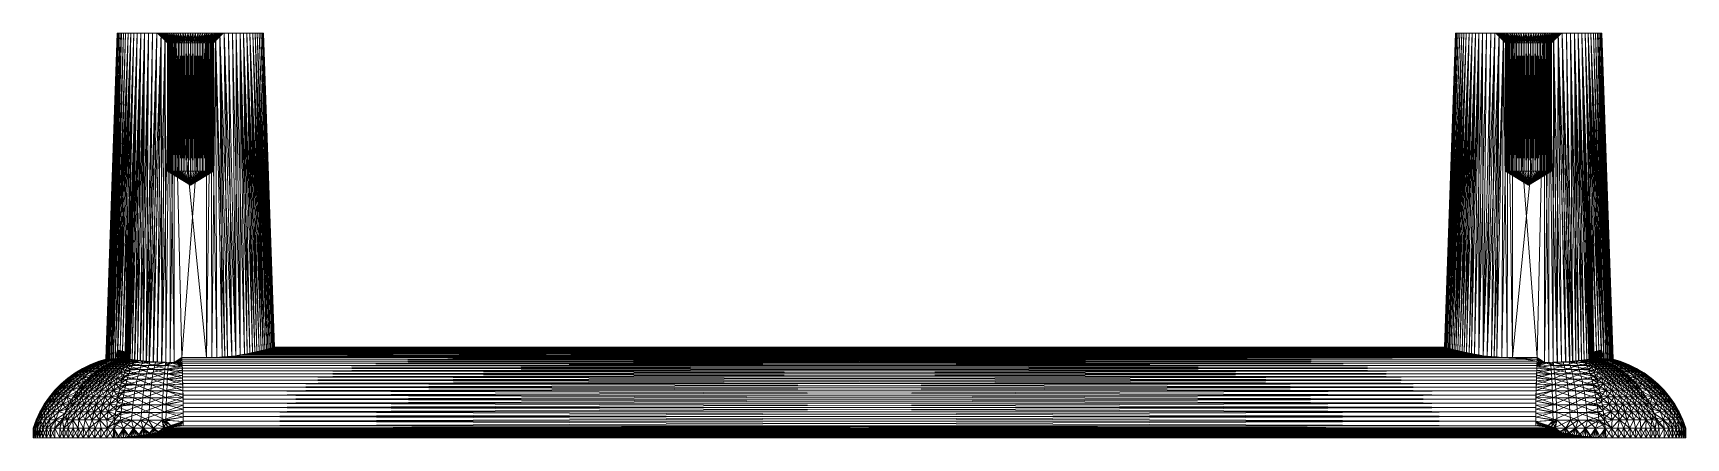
# Model space of a CAD drawing. Header units: millimetres. Extents: x -11 to 107, y -29 to 0.
import ezdxf

# ---------------------------------------------------------------- set-up
doc = ezdxf.new("R2010")
doc.units = ezdxf.units.MM
doc.layers.add('001', color=4, linetype='Continuous', lineweight=35)
doc.layers.add('LOGO', color=4, linetype='Continuous', lineweight=35)

msp = doc.modelspace()

# ---------------------------------------------------------------- meshes
at = {"layer": '001', "color": 2, "lineweight": 18}
mesh = msp.add_polyface(dxfattribs=at)
corners = [(-3.81, 0, 3.11), (-4.51, -23.35, 3.59), (-4.44, -23.35, 3.65), (-4.57, -23.34, 3.53), (-5.69, -23.34, 1.88), (-5.55, -23.34, 2.18), (-4.94, 0, 1.57), (-5.81, -23.35, 1.56), (-5.14, 0, 0.96), (-5.91, -23.35, 1.22), (-5.2, 0, 0.64), (-5.98, -23.35, 0.89), (-5.24, 0, 0.32), (-6.03, -23.35, 0.55), (-6.06, -23.35, 0.31), (-6.07, -23.35, 0.07), (-6.06, -23.35, -0.17), (-5.25, 0), (-6.05, -23.35, -0.41), (-6.02, -23.35, -0.65), (-5.24, 0, -0.32), (-5.2, 0, -0.64), (-5.99, -23.35, -0.88), (-5.94, -23.35, -1.12), (-5.14, 0, -0.96), (-5.88, -23.35, -1.35), (-5.05, 0, -1.27), (-5.81, -23.35, -1.58), (-5.72, -23.35, -1.8), (-5.63, -23.34, -2.02), (-3.81, 0, -3.11), (-4.51, -23.35, -3.59), (-4.57, -23.34, -3.53), (-4.44, -23.35, -3.65), (-5.22, -22.71, 2.72), (-5.22, -22.71, 2.71), (-5.17, -22.72, 2.79), (-5.21, -22.71, 2.73), (-5.21, -22.71, 2.73), (-5.07, -22.75, 2.95), (-5.05, -22.75, 2.98), (-5.05, -22.75, 2.96), (-5.12, -22.73, 2.87), (-5.03, -22.76, 3.01), (-5.01, -22.76, 3.04), (-5.03, -22.76, -3.01), (-5.05, -22.75, -2.98), (-5.05, -22.75, -2.96), (-5.01, -22.76, -3.03), (-5.17, -22.72, -2.79), (-5.21, -22.71, -2.73), (-5.12, -22.73, -2.87), (-5.07, -22.75, -2.95), (-5.21, -22.71, -2.73), (-5.22, -22.71, -2.72), (-5.22, -22.71, -2.71), (-5.21, -22.75, -2.73), (-5.19, -22.79, -2.76), (-5.19, -22.79, 2.76), (-5.21, -22.75, 2.73)]
mesh.append_faces([[corners[k] for k in face] for face in [(0, 1, 2), (0, 3, 1), (4, 5, 6), (6, 7, 4), (7, 8, 9), (9, 10, 11), (11, 12, 13), (14, 13, 12), (12, 15, 14), (16, 15, 17), (17, 18, 16), (19, 18, 20), (21, 22, 19), (23, 22, 21), (24, 25, 23), (25, 26, 27), (28, 27, 26), (26, 29, 28), (30, 31, 32), (30, 33, 31), (34, 35, 36), (36, 37, 34), (36, 38, 37), (39, 40, 41), (41, 42, 39), (41, 36, 42), (41, 38, 36), (41, 43, 44), (41, 40, 43), (45, 46, 47), (47, 48, 45), (49, 50, 47), (47, 51, 49), (47, 52, 51), (47, 46, 52), (49, 53, 50), (49, 54, 53), (49, 55, 54), (55, 55, 56), (56, 55, 49), (49, 57, 56), (48, 52, 46), (42, 36, 58), (36, 59, 58), (36, 35, 59)]], dxfattribs={"color": 2})
mesh = msp.add_polyface(dxfattribs=at)
corners = [(-3.81, 0, 3.11), (-4.63, -23.34, 3.47), (-4.57, -23.34, 3.53), (-4.69, -22.84, 3.38), (-4.05, 0, 2.9), (-4.27, 0, 2.66), (-4.87, -22.79, 3.18), (-5.05, -22.75, 2.96), (-4.47, 0, 2.41), (-5.21, -22.71, 2.73), (-5.21, -22.71, 2.73), (-5.22, -22.71, 2.72), (-5.22, -22.71, 2.71), (-4.65, 0, 2.14), (-5.39, -23.34, 2.48), (-4.8, 0, 1.86), (-5.55, -23.34, 2.18), (-4.94, 0, 1.57), (-5.05, 0, 1.27), (-5.81, -23.35, 1.56), (-5.14, 0, 0.96), (-5.91, -23.35, 1.22), (-5.2, 0, 0.64), (-5.98, -23.35, 0.89), (-5.24, 0, 0.32), (-5.25, 0), (-6.07, -23.35, 0.07), (-5.24, 0, -0.32), (-6.05, -23.35, -0.41), (-6.02, -23.35, -0.65), (-5.2, 0, -0.64), (-5.94, -23.35, -1.12), (-5.14, 0, -0.96), (-5.88, -23.35, -1.35), (-5.05, 0, -1.27), (-4.94, 0, -1.57), (-4.8, 0, -1.86), (-5.63, -23.34, -2.02), (-5.53, -23.34, -2.23), (-4.65, 0, -2.14), (-5.41, -23.34, -2.44), (-5.22, -22.71, -2.71), (-4.47, 0, -2.41), (-5.22, -22.71, -2.72), (-5.21, -22.71, -2.73), (-5.21, -22.71, -2.73), (-5.05, -22.75, -2.96), (-4.27, 0, -2.66), (-4.87, -22.79, -3.18), (-4.69, -22.84, -3.38), (-4.05, 0, -2.9), (-4.69, -23.33, -3.41), (-4.63, -23.34, -3.47), (-4.57, -23.34, -3.53), (-2.32, 0, 0.37), (-2.34, 0, 0.18), (-2.35, 0)]
mesh.append_faces([[corners[k] for k in face] for face in [(0, 1, 2), (3, 1, 4), (4, 5, 6), (4, 6, 3), (7, 6, 5), (5, 8, 9), (5, 9, 7), (10, 9, 8), (8, 11, 10), (8, 12, 11), (8, 13, 14), (8, 14, 12), (14, 13, 15), (14, 15, 16), (17, 18, 19), (16, 15, 17), (19, 18, 20), (21, 20, 22), (23, 22, 24), (24, 25, 26), (25, 27, 28), (29, 27, 30), (31, 30, 32), (33, 32, 34), (35, 36, 37), (34, 35, 37), (38, 37, 36), (36, 39, 40), (36, 40, 38), (41, 40, 39), (41, 39, 42), (42, 43, 41), (42, 44, 43), (42, 45, 44), (46, 45, 42), (46, 42, 47), (47, 48, 46), (49, 48, 47), (49, 47, 50), (50, 51, 49), (50, 52, 51), (53, 52, 50)]], dxfattribs={"color": 2})
mesh.append_faces([[corners[k] for k in face] for face in [(54, 24, 22), (55, 25, 24), (56, 27, 25), (56, 30, 27)]], dxfattribs={"vtx0": -1, "vtx2": -1, "color": 2})
mesh = msp.add_polyface(dxfattribs=at)
corners = [(4.77, -22.82, 3.29), (4.92, -22.78, 3.12), (4.27, 0, 2.66), (5.07, -22.75, 2.93), (5.21, -22.71, 2.73), (4.47, 0, 2.41), (5.34, -22.68, 2.53), (4.65, 0, 2.14), (5.46, -22.65, 2.32), (5.56, -22.62, 2.1), (4.8, 0, 1.86), (4.94, 0, 1.57), (5.66, -22.59, 1.88), (5.75, -22.57, 1.65), (5.83, -22.54, 1.42), (5.89, -22.53, 1.18), (5.14, 0, 0.96), (5.05, 0, 1.27), (5.94, -22.51, 0.94), (5.98, -22.51, 0.71), (6.01, -22.5, 0.47), (5.24, 0, 0.32), (5.2, 0, 0.64), (6.03, -22.5, 0.23), (6.04, -22.5), (5.25, 0), (6.03, -22.5, -0.23), (6.01, -22.5, -0.47), (5.24, 0, -0.32), (5.98, -22.51, -0.71), (5.94, -22.51, -0.94), (5.2, 0, -0.64), (5.89, -22.53, -1.18), (5.83, -22.54, -1.42), (5.75, -22.57, -1.65), (5.05, 0, -1.27), (5.66, -22.59, -1.88), (5.56, -22.62, -2.1), (4.8, 0, -1.86), (4.94, 0, -1.57), (5.46, -22.65, -2.32), (5.34, -22.68, -2.53), (4.65, 0, -2.14), (5.21, -22.71, -2.73), (4.47, 0, -2.41), (5.07, -22.75, -2.93), (4.92, -22.78, -3.12), (4.27, 0, -2.66), (-5.55, -29, 8.78), (-5.56, -29, 8.78), (101.56, -29, 8.78), (101.55, -29, 8.78), (-5.53, -29, 8.79), (-5.52, -29, 8.79), (-5.49, -29, 8.8), (101.5, -29, 8.8), (-5.56, -29, -8.78), (101.55, -29, -8.78), (-5.55, -29, -8.78), (101.52, -29, -8.79), (-5.53, -29, -8.79), (-5.52, -29, -8.79), (-6.02, -29, -8.64), (101.56, -29, -8.78)]
mesh.append_faces([[corners[k] for k in face] for face in [(0, 1, 2), (3, 4, 5), (2, 1, 3), (5, 4, 6), (5, 6, 7), (8, 9, 10), (8, 10, 7), (7, 6, 8), (11, 10, 12), (11, 12, 13), (10, 9, 12), (14, 15, 16), (17, 13, 14), (16, 15, 18), (19, 20, 21), (22, 18, 19), (23, 24, 25), (21, 20, 23), (26, 27, 28), (25, 24, 26), (29, 30, 31), (31, 27, 29), (31, 30, 32), (33, 34, 35), (35, 32, 33), (36, 37, 38), (39, 35, 34), (34, 36, 38), (40, 41, 42), (42, 38, 37), (42, 37, 40), (42, 41, 43), (42, 43, 44), (45, 46, 47), (47, 43, 45), (48, 49, 50), (51, 52, 48), (51, 53, 52), (54, 53, 55), (56, 56, 57), (57, 56, 58), (59, 60, 61), (59, 58, 60)]], dxfattribs={"color": 2})
mesh.append_faces([[corners[k] for k in face] for face in [(49, 62, 63)]], dxfattribs={"vtx0": -1, "vtx1": -1, "vtx2": -1, "color": 2})
mesh.append_faces([[corners[k] for k in face] for face in [(62, 56, 63)]], dxfattribs={"vtx2": -1, "color": 2})
mesh = msp.add_polyface(dxfattribs=at)
corners = [(91.23, -22.82, -3.29), (91.07, -22.78, -3.11), (91.73, 0, -2.66), (90.93, -22.74, -2.93), (90.79, -22.71, -2.73), (91.53, 0, -2.41), (90.66, -22.68, -2.53), (91.35, 0, -2.14), (90.54, -22.64, -2.32), (90.43, -22.62, -2.1), (91.2, 0, -1.86), (91.06, 0, -1.57), (90.33, -22.59, -1.88), (90.25, -22.57, -1.65), (90.17, -22.54, -1.42), (90.11, -22.53, -1.18), (90.86, 0, -0.96), (90.95, 0, -1.27), (90.05, -22.51, -0.94), (90.01, -22.51, -0.71), (89.99, -22.5, -0.47), (90.76, 0, -0.32), (90.8, 0, -0.64), (89.97, -22.5, -0.23), (89.96, -22.5), (90.75, 0), (89.97, -22.5, 0.23), (89.99, -22.5, 0.47), (90.76, 0, 0.32), (90.01, -22.51, 0.71), (90.05, -22.51, 0.94), (90.8, 0, 0.64), (90.11, -22.53, 1.18), (90.17, -22.54, 1.42), (90.25, -22.57, 1.65), (90.95, 0, 1.27), (90.33, -22.59, 1.88), (90.43, -22.62, 2.1), (91.2, 0, 1.86), (90.54, -22.64, 2.32), (90.66, -22.68, 2.53), (91.35, 0, 2.14), (90.79, -22.71, 2.73), (91.53, 0, 2.41), (90.93, -22.74, 2.93), (91.07, -22.78, 3.11), (91.73, 0, 2.66), (101.56, -29, 8.78), (-5.55, -29, 8.78), (101.55, -29, 8.78), (101.49, -29, 8.8), (101.46, -29, 8.82), (-5.39, -29, 8.84), (-5.49, -29, 8.8), (101.5, -29, 8.8), (-5.52, -29, 8.79), (101.52, -29, 8.79), (101.53, -29, 8.79), (101.55, -29, -8.78), (101.56, -29, -8.78), (-5.56, -29, -8.78), (-5.55, -29, -8.78), (101.53, -29, -8.79), (101.52, -29, -8.79), (101.49, -29, -8.8), (-5.5, -29, -8.8), (-5.56, -29, 8.78)]
mesh.append_faces([[corners[k] for k in face] for face in [(0, 1, 2), (3, 4, 5), (2, 1, 3), (5, 4, 6), (5, 6, 7), (8, 9, 10), (8, 10, 7), (7, 6, 8), (11, 12, 13), (10, 9, 12), (14, 15, 16), (17, 13, 14), (16, 15, 18), (19, 20, 21), (22, 18, 19), (23, 24, 25), (21, 20, 23), (26, 27, 28), (25, 24, 26), (29, 30, 31), (31, 27, 29), (31, 30, 32), (33, 34, 35), (35, 32, 33), (36, 37, 38), (34, 36, 38), (39, 40, 41), (41, 38, 37), (41, 37, 39), (41, 40, 42), (41, 42, 43), (44, 45, 46), (46, 42, 44), (47, 47, 48), (48, 47, 49), (50, 51, 52), (53, 54, 50), (55, 56, 54), (55, 57, 56), (55, 49, 57), (58, 59, 60), (61, 62, 58), (61, 63, 62), (64, 63, 65)]], dxfattribs={"color": 2})
mesh.append_faces([[corners[k] for k in face] for face in [(47, 66, 59)]], dxfattribs={"vtx1": -1, "vtx2": -1, "color": 2})
mesh = msp.add_polyface(dxfattribs=at)
corners = [(-1.53, 0, 1.79), (-2.72, 0, 3.78), (-2.42, 0, 3.89), (-1.66, 0, 1.66), (-3.01, 0, 3.65), (-1.79, 0, 1.53), (-3.29, 0, 3.49), (-1.9, 0, 1.38), (-3.56, 0, 3.31), (-2, 0, 1.23), (-3.81, 0, 3.11), (-4.05, 0, 2.9), (-2.09, 0, 1.07), (-4.27, 0, 2.66), (-2.17, 0, 0.9), (-4.47, 0, 2.41), (-4.65, 0, 2.14), (-2.23, 0, 0.73), (-4.8, 0, 1.86), (-4.94, 0, 1.57), (-2.29, 0, 0.55), (-5.05, 0, 1.27), (-2.32, 0, 0.37), (-5.14, 0, 0.96), (-5.2, 0, 0.64), (-2.34, 0, 0.18), (-5.24, 0, 0.32), (-2.35, 0), (-5.25, 0), (-2.34, 0, -0.18), (-5.2, 0, -0.64), (-5.14, 0, -0.96), (-2.32, 0, -0.37), (-5.05, 0, -1.27), (-4.94, 0, -1.57), (-2.29, 0, -0.55), (-4.8, 0, -1.86), (-2.23, 0, -0.73), (-4.65, 0, -2.14), (-4.47, 0, -2.41), (-2.17, 0, -0.9), (-4.27, 0, -2.66), (-4.05, 0, -2.9), (-2.09, 0, -1.07), (-3.81, 0, -3.11), (-2, 0, -1.23), (-3.56, 0, -3.31), (-3.29, 0, -3.49), (-1.9, 0, -1.38), (-3.01, 0, -3.65), (-2.72, 0, -3.78), (-1.79, 0, -1.53), (-2.42, 0, -3.89)]
mesh.append_faces([[corners[k] for k in face] for face in [(0, 1, 2), (3, 4, 1), (5, 6, 4), (5, 8, 6), (7, 10, 8), (9, 11, 10), (9, 13, 11), (12, 15, 13), (14, 16, 15), (14, 18, 16), (17, 19, 18), (17, 21, 19), (20, 23, 21), (22, 24, 23), (29, 31, 30), (29, 33, 31), (32, 34, 33), (32, 36, 34), (35, 38, 36), (37, 39, 38), (37, 41, 39), (40, 42, 41), (40, 44, 42), (43, 46, 44), (45, 47, 46), (45, 49, 47), (48, 50, 49), (51, 52, 50)]], dxfattribs={"vtx0": -1, "vtx2": -1, "color": 2})
mesh.append_faces([[corners[k] for k in face] for face in [(5, 7, 8), (7, 9, 10), (9, 12, 13), (12, 14, 15), (14, 17, 18), (17, 20, 21), (20, 22, 23), (22, 25, 26), (25, 27, 28), (27, 29, 30), (29, 32, 33), (32, 35, 36), (35, 37, 38), (37, 40, 41), (40, 43, 44), (43, 45, 46), (45, 48, 49)]], dxfattribs={"vtx1": -1, "vtx2": -1, "color": 2})
mesh = msp.add_polyface(dxfattribs=at)
corners = [(-1.64, -9.9, 0.13), (-1.65, -9.9), (-1.64, -0.7, 0.13), (-1.63, -9.9, 0.26), (-1.63, -0.7, 0.26), (-1.6, -9.9, 0.39), (-1.6, -0.7, 0.39), (-1.57, -9.9, 0.51), (-1.57, -0.7, 0.51), (-1.52, -9.9, 0.63), (-1.52, -0.7, 0.63), (-1.47, -0.7, 0.75), (-1.47, -9.9, 0.75), (-1.41, -9.9, 0.86), (-1.41, -0.7, 0.86), (-1.33, -9.9, 0.97), (-1.33, -0.7, 0.97), (-1.25, -9.9, 1.07), (-1.25, -0.7, 1.07), (-1.17, -9.9, 1.17), (-1.17, -0.7, 1.17), (-1.07, -9.9, 1.25), (-1.07, -0.7, 1.25), (-0.97, -9.9, 1.33), (-0.97, -0.7, 1.33), (-0.86, -9.9, 1.41), (-0.86, -0.7, 1.41), (-0.75, -9.9, 1.47), (-0.75, -0.7, 1.47), (-0.63, -9.9, 1.52), (-0.63, -0.7, 1.52), (-0.51, -0.7, 1.57), (-0.51, -9.9, 1.57), (-0.51, -9.9, -1.57), (-0.39, -9.9, -1.6), (-0.51, -0.7, -1.57), (-0.63, -9.9, -1.52), (-0.63, -0.7, -1.52), (-0.75, -0.7, -1.47), (-0.75, -9.9, -1.47), (-0.86, -9.9, -1.41), (-0.86, -0.7, -1.41), (-0.97, -9.9, -1.33), (-0.97, -0.7, -1.33), (-1.07, -9.9, -1.25), (-1.07, -0.7, -1.25), (-1.17, -9.9, -1.17), (-1.17, -0.7, -1.17), (-1.25, -9.9, -1.07), (-1.25, -0.7, -1.07), (-1.33, -9.9, -0.97), (-1.33, -0.7, -0.97), (-1.41, -9.9, -0.86), (-1.41, -0.7, -0.86), (-1.47, -9.9, -0.75), (-1.47, -0.7, -0.75), (-1.52, -9.9, -0.63), (-1.52, -0.7, -0.63), (-1.57, -0.7, -0.51), (-1.57, -9.9, -0.51), (-3.56, 0, 3.31), (-3.81, 0, 3.11), (-4.32, -23.37, 3.76), (-3.29, 0, 3.49), (-3.99, -23.41, 4.01), (-3.01, 0, 3.65), (-3.59, -23.46, 4.27), (-2.72, 0, 3.78), (-3.16, -23.5, 4.49), (-2.42, 0, 3.89), (-2.11, 0, 3.98), (-2.94, -23.52, 4.58), (-2.06, -23.58, 4.83), (-1.8, 0, 4.04), (-1.48, 0, 4.08), (-4.05, 0, 2.9), (-4.63, -23.34, 3.47), (-4.57, -23.34, -3.53), (-4.05, 0, -2.9), (-3.81, 0, -3.11), (-4.18, -23.38, -3.87), (-3.56, 0, -3.31), (-3.8, -23.43, -4.14), (-3.29, 0, -3.49), (-3.39, -23.48, -4.38), (-3.01, 0, -3.65), (-2.72, 0, -3.78), (-2.42, 0, -3.89), (-2.96, -23.52, -4.57), (-3.18, -23.5, -4.48), (-2.67, -23.54, -4.68), (-2.11, 0, -3.98), (-2.38, -23.56, -4.76), (-1.8, 0, -4.04)]
mesh.append_faces([[corners[k] for k in face] for face in [(60, 61, 62), (63, 60, 64), (65, 63, 66), (67, 65, 68), (68, 69, 67), (70, 69, 71), (70, 72, 73), (74, 73, 72), (61, 75, 76), (77, 78, 79), (80, 79, 81), (82, 81, 83), (84, 83, 85), (86, 87, 88), (89, 85, 86), (90, 87, 91), (92, 91, 93)]], dxfattribs={"color": 2})
mesh.append_faces([[corners[k] for k in face] for face in [(0, 1, 2), (3, 0, 4), (5, 3, 6), (7, 5, 8), (9, 7, 10), (13, 12, 14), (15, 13, 16), (17, 15, 18), (19, 17, 20), (21, 19, 22), (23, 21, 24), (25, 23, 26), (27, 25, 28), (29, 27, 30), (33, 34, 35), (36, 33, 37), (40, 39, 41), (42, 40, 43), (44, 42, 45), (46, 44, 47), (48, 46, 49), (50, 48, 51), (52, 50, 53), (54, 52, 55), (56, 54, 57)]], dxfattribs={"vtx1": -1, "color": 2})
mesh.append_faces([[corners[k] for k in face] for face in [(11, 12, 9), (31, 32, 29), (38, 39, 36), (58, 59, 56)]], dxfattribs={"vtx2": -1, "color": 2})
mesh = msp.add_polyface(dxfattribs=at)
corners = [(-1.64, -9.9, 0.13), (0, -10.89), (-1.65, -9.9), (-1.63, -9.9, 0.26), (-1.6, -9.9, 0.39), (-1.57, -9.9, 0.51), (-1.52, -9.9, 0.63), (-1.47, -9.9, 0.75), (-1.41, -9.9, 0.86), (-1.33, -9.9, 0.97), (-1.33, -9.9, -0.97), (-1.41, -9.9, -0.86), (-0.62, -23.25, -4.91), (-1.16, -23.59, -4.92), (-1.16, 0, -4.09), (-4.18, -23.38, 3.87), (-3.99, -23.41, 4.01), (-3.56, 0, 3.31), (-4.32, -23.37, 3.76), (-3.79, -23.43, 4.14), (-3.59, -23.46, 4.27), (-3.29, 0, 3.49), (-3.38, -23.48, 4.38), (-3.16, -23.5, 4.49), (-3.01, 0, 3.65), (-2.94, -23.52, 4.58), (-2.42, 0, 3.89), (-2.65, -23.54, 4.68), (-2.36, -23.56, 4.77), (-2.11, 0, 3.98), (-4.38, -23.36, 3.7), (-3.81, 0, 3.11), (-4.44, -23.35, 3.65), (-3.81, 0, -3.11), (-4.38, -23.36, -3.7), (-4.44, -23.35, -3.65), (-4.32, -23.37, -3.76), (-4.18, -23.38, -3.87), (-3.56, 0, -3.31), (-4, -23.41, -4.01), (-3.8, -23.43, -4.14), (-3.29, 0, -3.49), (-3.6, -23.46, -4.26), (-3.39, -23.48, -4.38), (-3.01, 0, -3.65), (-3.18, -23.5, -4.48), (-2.72, 0, -3.78), (-2.96, -23.52, -4.57), (-2.67, -23.54, -4.68), (-2.42, 0, -3.89), (-2.11, 0, -3.98), (-2.38, -23.56, -4.76), (-1.8, 0, -4.04), (-2.08, -23.57, -4.83), (-1.16, 0, 4.09), (-1.16, -23.59, 4.92), (-0.62, -23.25, 4.91)]
mesh.append_faces([[corners[k] for k in face] for face in [(3, 1, 1), (4, 1, 1), (5, 1, 1), (7, 1, 1), (8, 1, 1), (9, 1, 1), (10, 1, 1), (11, 1, 1), (15, 16, 17), (17, 18, 15), (19, 20, 21), (21, 16, 19), (22, 23, 24), (24, 20, 22), (23, 25, 26), (27, 28, 29), (29, 25, 27), (30, 18, 31), (31, 32, 30), (33, 34, 35), (33, 36, 34), (37, 36, 33), (38, 39, 37), (40, 39, 38), (41, 42, 40), (43, 42, 41), (44, 45, 43), (46, 47, 45), (48, 47, 49), (50, 51, 48), (51, 52, 53)]], dxfattribs={"color": 2})
mesh.append_faces([[corners[k] for k in face] for face in [(12, 13, 14)]], dxfattribs={"vtx0": -1, "vtx2": -1, "color": 2})
mesh.append_faces([[corners[k] for k in face] for face in [(1, 1, 3), (1, 1, 4), (1, 1, 5), (1, 1, 6), (1, 1, 10), (1, 1, 11)]], dxfattribs={"vtx1": -1, "color": 2})
mesh.append_faces([[corners[k] for k in face] for face in [(1, 1, 0), (54, 55, 56)]], dxfattribs={"vtx1": -1, "vtx2": -1, "color": 2})
mesh.append_faces([[corners[k] for k in face] for face in [(0, 1, 1), (1, 1, 2), (1, 1, 7), (1, 1, 8), (1, 1, 9)]], dxfattribs={"vtx2": -1, "color": 2})
mesh = msp.add_polyface(dxfattribs=at)
corners = [(-0.86, -23.59, -4.92), (-0.97, -23.59, -4.92), (-0.62, -23.25, -4.91), (-1.03, -23.59, -4.92), (-1.09, -23.59, -4.92), (-1.16, -23.59, -4.92), (-4.18, -23.38, 3.87), (-4.25, -23.38, 3.81), (-4.18, -23.38, 3.87), (-4.18, -23.39, 3.87), (-4.32, -23.37, 3.76), (-2.11, 0, 3.98), (-2.36, -23.56, 4.77), (-2.06, -23.58, 4.83), (-1.76, -23.58, 4.88), (-1.46, -23.59, 4.91), (-1.48, 0, 4.08), (-1.16, -23.59, 4.92), (-4.18, -23.38, -3.87), (-4.18, -23.39, -3.87), (-4.25, -23.38, -3.81), (-1.77, -23.58, -4.88), (-2.08, -23.57, -4.83), (-1.8, 0, -4.04), (-1.48, 0, -4.08), (-1.46, -23.59, -4.91), (-1.16, 0, -4.09), (-0.62, -23.25, 4.91), (-1.09, -23.59, 4.92), (-1.03, -23.59, 4.92), (-0.97, -23.59, 4.92), (-0.86, -23.59, 4.92), (-0.62, -23.37, 5.23), (-0.62, -23.71, 5.22), (-3.99, -23.41, 4.01), (-4.23, -23.44, 4.04), (-4.32, -23.55, 4.38), (-3.79, -23.43, 4.14), (-4.27, -23.49, 4.21), (-0.62, -23.71, -5.22), (-0.62, -23.37, -5.23), (-4.04, -23.57, -4.51), (-4, -23.41, -4.01), (-3.8, -23.43, -4.14), (-4.23, -23.44, -4.04), (-4.32, -23.55, -4.38), (-4.18, -23.38, -3.87), (-4.27, -23.49, -4.21)]
mesh.append_faces([[corners[k] for k in face] for face in [(6, 6, 7), (7, 8, 6), (7, 8, 8), (7, 9, 8), (7, 9, 9), (6, 10, 7), (11, 12, 13), (14, 15, 16), (16, 13, 14), (16, 15, 17), (18, 19, 20), (20, 18, 18), (21, 22, 23), (24, 25, 21), (25, 26, 5), (34, 6, 35), (35, 36, 37), (35, 37, 34), (38, 9, 7), (41, 42, 43), (44, 18, 42), (42, 45, 44), (20, 19, 47)]], dxfattribs={"color": 2})
mesh.append_faces([[corners[k] for k in face] for face in [(27, 17, 28), (35, 6, 8), (35, 9, 9), (39, 2, 40), (44, 18, 18), (44, 46, 18), (44, 19, 46), (44, 47, 19)]], dxfattribs={"vtx0": -1, "vtx2": -1, "color": 2})
mesh.append_faces([[corners[k] for k in face] for face in [(0, 1, 2), (1, 3, 2), (3, 4, 2), (4, 5, 2), (28, 29, 27), (29, 30, 27), (30, 31, 27), (32, 27, 33), (8, 8, 35), (8, 9, 35), (9, 38, 35), (19, 19, 44)]], dxfattribs={"vtx1": -1, "vtx2": -1, "color": 2})
mesh.append_faces([[corners[k] for k in face] for face in [(35, 6, 6), (18, 18, 44)]], dxfattribs={"vtx2": -1, "color": 2})
mesh = msp.add_polyface(dxfattribs=at)
corners = [(-0.9, 0, -2.17), (-1.07, 0, -2.09), (-0.63, -0.7, -1.52), (-0.75, -0.7, -1.47), (-1.23, 0, -2), (-0.86, -0.7, -1.41), (-1.38, 0, -1.9), (-0.97, -0.7, -1.33), (-1.53, 0, -1.79), (-1.07, -0.7, -1.25), (-1.66, 0, -1.66), (-1.17, -0.7, -1.17), (-1.79, 0, -1.53), (-1.25, -0.7, -1.07), (-1.9, 0, -1.38), (-1.33, -0.7, -0.97), (-2, 0, -1.23), (-1.41, -0.7, -0.86), (-2.09, 0, -1.07), (-1.47, -0.7, -0.75), (-2.17, 0, -0.9), (-2.23, 0, -0.73), (-1.52, -0.7, -0.63), (-1.57, -0.7, -0.51), (-2.29, 0, -0.55), (-1.6, -0.7, -0.39), (-2.32, 0, -0.37), (-1.63, -0.7, -0.26), (-2.34, 0, -0.18), (-1.64, -0.7, -0.13), (-2.35, 0), (-0.9, 0, 2.17), (-1.07, 0, 2.09), (-1.16, 0, 4.09), (-0.73, 0, 2.23), (-0.55, 0, 2.29), (-0.37, 0, 2.32), (-0.18, 0, 2.34), (0, 0, 2.35), (-1.23, 0, 2), (-1.48, 0, 4.08), (-1.8, 0, 4.04), (-1.38, 0, 1.9), (-2.11, 0, 3.98), (-1.53, 0, 1.79), (-2.42, 0, 3.89), (-1.66, 0, 1.66), (-2.72, 0, 3.78), (-1.79, 0, 1.53), (-3.01, 0, 3.65), (-2.72, 0, -3.78), (-2.42, 0, -3.89), (-2.11, 0, -3.98), (-1.8, 0, -4.04), (-1.48, 0, -4.08), (-1.16, 0, -4.09), (-0.18, 0, -2.34), (0, 0, -2.35), (-0.37, 0, -2.32), (-0.55, 0, -2.29), (-0.73, 0, -2.23)]
mesh.append_faces([[corners[k] for k in face] for face in [(33, 34, 31), (33, 35, 34), (33, 36, 35), (33, 37, 36), (33, 38, 37), (32, 40, 33), (39, 41, 40), (39, 43, 41), (42, 45, 43), (10, 52, 51), (8, 53, 52), (8, 54, 53), (4, 55, 54), (54, 6, 4), (55, 56, 57), (55, 58, 56), (55, 59, 58), (55, 60, 59), (55, 0, 60), (55, 1, 0)]], dxfattribs={"vtx0": -1, "vtx2": -1, "color": 2})
mesh.append_faces([[corners[k] for k in face] for face in [(0, 1, 2), (20, 21, 22)]], dxfattribs={"vtx1": -1, "color": 2})
mesh.append_faces([[corners[k] for k in face] for face in [(31, 32, 33), (32, 39, 40), (39, 42, 43), (42, 44, 45), (44, 46, 47), (46, 48, 49), (14, 12, 50), (12, 10, 51), (10, 8, 52), (8, 6, 54), (4, 1, 55)]], dxfattribs={"vtx1": -1, "vtx2": -1, "color": 2})
mesh.append_faces([[corners[k] for k in face] for face in [(3, 1, 4), (5, 4, 6), (7, 6, 8), (9, 8, 10), (11, 10, 12), (13, 12, 14), (15, 14, 16), (17, 16, 18), (19, 18, 20), (23, 21, 24), (25, 24, 26), (27, 26, 28), (29, 28, 30)]], dxfattribs={"vtx2": -1, "color": 2})
mesh = msp.add_polyface(dxfattribs=at)
corners = [(-1.65, -0.7), (-2.35, 0), (-2.34, 0, 0.18), (-1.64, -0.7, 0.13), (-2.32, 0, 0.37), (-1.63, -0.7, 0.26), (-2.29, 0, 0.55), (-1.6, -0.7, 0.39), (-2.23, 0, 0.73), (-1.57, -0.7, 0.51), (-2.17, 0, 0.9), (-2.09, 0, 1.07), (-1.52, -0.7, 0.63), (-1.47, -0.7, 0.75), (-2, 0, 1.23), (-1.41, -0.7, 0.86), (-1.9, 0, 1.38), (-1.33, -0.7, 0.97), (-1.79, 0, 1.53), (-1.25, -0.7, 1.07), (-1.66, 0, 1.66), (-1.17, -0.7, 1.17), (-1.53, 0, 1.79), (-1.07, -0.7, 1.25), (-1.38, 0, 1.9), (-0.97, -0.7, 1.33), (-1.23, 0, 2), (-0.86, -0.7, 1.41), (-1.07, 0, 2.09), (-0.75, -0.7, 1.47), (-0.9, 0, 2.17), (-0.63, -0.7, 1.52), (-0.73, 0, 2.23), (-0.51, -0.7, 1.57), (-0.55, 0, 2.29), (-0.39, -0.7, 1.6), (-0.39, -0.7, -1.6), (-0.55, 0, -2.29), (-0.73, 0, -2.23), (-0.51, -0.7, -1.57), (-0.9, 0, -2.17), (-0.63, -0.7, -1.52), (-1.07, 0, -2.09), (-0.75, -0.7, -1.47), (-0.86, -0.7, -1.41), (-1.23, 0, -2), (-0.97, -0.7, -1.33), (-1.38, 0, -1.9), (-1.07, -0.7, -1.25), (-1.53, 0, -1.79), (-1.17, -0.7, -1.17), (-1.66, 0, -1.66), (-1.25, -0.7, -1.07), (-1.79, 0, -1.53), (-1.33, -0.7, -0.97), (-1.9, 0, -1.38), (-1.41, -0.7, -0.86), (-2, 0, -1.23), (-1.47, -0.7, -0.75), (-2.09, 0, -1.07), (-1.52, -0.7, -0.63), (-2.17, 0, -0.9), (-2.23, 0, -0.73), (-1.57, -0.7, -0.51), (-1.6, -0.7, -0.39), (-2.29, 0, -0.55), (-1.63, -0.7, -0.26), (-2.32, 0, -0.37), (-1.64, -0.7, -0.13), (-2.34, 0, -0.18)]
mesh.append_faces([[corners[k] for k in face] for face in [(10, 11, 12), (19, 17, 18), (21, 19, 20), (23, 21, 22), (25, 23, 24), (27, 25, 26), (29, 27, 28), (31, 29, 30), (30, 32, 31), (35, 33, 34), (39, 36, 38), (41, 39, 40), (44, 43, 45), (46, 44, 47), (48, 46, 49), (50, 48, 51), (52, 50, 53), (54, 52, 55), (56, 54, 57), (58, 56, 59), (60, 58, 61), (64, 63, 65), (66, 64, 67), (68, 66, 69), (0, 68, 1)]], dxfattribs={"vtx1": -1, "color": 2})
mesh.append_faces([[corners[k] for k in face] for face in [(0, 1, 2), (3, 2, 4), (5, 4, 6), (7, 6, 8), (9, 8, 10), (13, 11, 14), (15, 14, 16), (17, 16, 18), (19, 18, 20), (21, 20, 22), (23, 22, 24), (25, 24, 26), (27, 26, 28), (29, 28, 30), (32, 33, 31), (33, 32, 34), (36, 37, 38), (39, 38, 40), (42, 43, 41), (62, 63, 60)]], dxfattribs={"vtx2": -1, "color": 2})
mesh = msp.add_polyface(dxfattribs=at)
corners = [(-1.64, -0.7, 0.13), (-1.65, -0.7), (-2.34, 0, 0.18), (-1.63, -0.7, 0.26), (-2.32, 0, 0.37), (-1.6, -0.7, 0.39), (-2.29, 0, 0.55), (-1.57, -0.7, 0.51), (-2.23, 0, 0.73), (-1.52, -0.7, 0.63), (-2.17, 0, 0.9), (-2.09, 0, 1.07), (-1.47, -0.7, 0.75), (-1.41, -0.7, 0.86), (-2, 0, 1.23), (-1.33, -0.7, 0.97), (-1.9, 0, 1.38), (-1.65, -9.9), (-1.64, -9.9, 0.13), (-1.63, -9.9, 0.26), (-1.6, -9.9, 0.39), (-1.57, -9.9, 0.51), (-1.52, -9.9, 0.63), (-1.47, -9.9, 0.75), (-1.41, -9.9, 0.86), (-1.33, -9.9, 0.97), (-1.25, -0.7, 1.07), (-1.25, -9.9, 1.07), (-1.17, -0.7, 1.17), (-1.17, -9.9, 1.17), (-1.07, -0.7, 1.25), (-1.07, -9.9, 1.25), (-0.97, -0.7, 1.33), (-0.97, -9.9, 1.33), (-0.86, -0.7, 1.41), (-0.86, -9.9, 1.41), (-0.75, -0.7, 1.47), (-0.75, -9.9, 1.47), (-0.63, -0.7, 1.52), (-0.51, -0.7, 1.57), (-0.63, -9.9, 1.52), (-0.51, -9.9, 1.57), (-0.39, -0.7, 1.6), (-0.51, -9.9, -1.57), (-0.51, -0.7, -1.57), (-0.63, -0.7, -1.52), (-0.75, -0.7, -1.47), (-0.63, -9.9, -1.52), (-0.75, -9.9, -1.47), (-0.86, -0.7, -1.41), (-0.86, -9.9, -1.41), (-0.97, -0.7, -1.33), (-0.97, -9.9, -1.33), (-1.07, -0.7, -1.25), (-1.07, -9.9, -1.25), (-1.17, -0.7, -1.17), (-1.17, -9.9, -1.17), (-1.25, -0.7, -1.07), (-1.25, -9.9, -1.07), (-1.33, -0.7, -0.97), (-1.33, -9.9, -0.97), (-1.41, -0.7, -0.86), (-1.41, -9.9, -0.86), (-1.47, -0.7, -0.75), (-1.47, -9.9, -0.75), (-1.52, -0.7, -0.63), (-1.57, -0.7, -0.51), (-1.52, -9.9, -0.63), (-1.57, -9.9, -0.51), (-1.6, -0.7, -0.39), (-1.6, -9.9, -0.39), (-1.63, -0.7, -0.26), (-1.63, -9.9, -0.26), (-1.64, -0.7, -0.13), (-1.64, -9.9, -0.13)]
mesh.append_faces([[corners[k] for k in face] for face in [(0, 1, 2), (3, 0, 4), (5, 3, 6), (7, 5, 8), (9, 7, 10), (13, 12, 14), (15, 13, 16), (9, 12, 22), (38, 39, 40), (45, 46, 47), (65, 66, 67), (70, 68, 69), (72, 70, 71), (74, 72, 73), (17, 74, 1)]], dxfattribs={"vtx1": -1, "color": 2})
mesh.append_faces([[corners[k] for k in face] for face in [(11, 12, 9), (17, 1, 0), (18, 0, 3), (19, 3, 5), (20, 5, 7), (21, 7, 9), (23, 12, 13), (24, 13, 15), (25, 15, 26), (27, 26, 28), (29, 28, 30), (31, 30, 32), (33, 32, 34), (35, 34, 36), (37, 36, 38), (41, 39, 42), (43, 44, 45), (48, 46, 49), (50, 49, 51), (52, 51, 53), (54, 53, 55), (56, 55, 57), (58, 57, 59), (60, 59, 61), (62, 61, 63), (64, 63, 65), (68, 66, 69), (70, 69, 71), (72, 71, 73), (74, 73, 1)]], dxfattribs={"vtx2": -1, "color": 2})
mesh = msp.add_polyface(dxfattribs=at)
corners = [(0, -10.89), (-1.65, -9.9), (-1.64, -9.9, 0.13), (-1.63, -9.9, 0.26), (-1.6, -9.9, 0.39), (-1.57, -9.9, 0.51), (-1.52, -9.9, 0.63), (-1.47, -9.9, 0.75), (-1.41, -9.9, 0.86), (-1.33, -9.9, 0.97), (-1.25, -9.9, 1.07), (-1.17, -9.9, 1.17), (-1.07, -9.9, 1.25), (-0.97, -9.9, 1.33), (-0.86, -9.9, 1.41), (-0.75, -9.9, 1.47), (-0.63, -9.9, 1.52), (-0.63, -9.9, -1.52), (-0.75, -9.9, -1.47), (-0.86, -9.9, -1.41), (-0.97, -9.9, -1.33), (-1.07, -9.9, -1.25), (-1.17, -9.9, -1.17), (-1.25, -9.9, -1.07), (-1.33, -9.9, -0.97), (-1.41, -9.9, -0.86), (-1.47, -9.9, -0.75), (-1.52, -9.9, -0.63), (-1.57, -9.9, -0.51), (-1.6, -9.9, -0.39), (-1.63, -9.9, -0.26), (-1.64, -9.9, -0.13), (-1.48, 0, 4.08), (-1.16, -23.59, 4.92), (-1.16, 0, 4.09), (-1.77, -23.58, -4.88), (-1.8, 0, -4.04), (-1.48, 0, -4.08), (-1.46, -23.59, -4.91), (-1.16, 0, -4.09)]
mesh.append_faces([[corners[k] for k in face] for face in [(6, 7, 0), (17, 18, 0), (26, 0, 0), (28, 0, 0), (27, 28, 0), (29, 0, 0), (30, 0, 0), (31, 0, 0), (1, 0, 0), (32, 33, 34), (35, 36, 37), (38, 37, 39)]], dxfattribs={"color": 2})
mesh.append_faces([[corners[k] for k in face] for face in [(0, 1, 2)]], dxfattribs={"vtx0": -1, "vtx2": -1, "color": 2})
mesh.append_faces([[corners[k] for k in face] for face in [(0, 0, 26), (0, 0, 27), (0, 0, 1)]], dxfattribs={"vtx1": -1, "color": 2})
mesh.append_faces([[corners[k] for k in face] for face in [(0, 2, 3), (0, 3, 4), (0, 4, 5), (0, 5, 6), (7, 8, 0), (8, 9, 0), (9, 10, 0), (0, 10, 11), (0, 11, 12), (0, 12, 13), (0, 13, 14), (0, 14, 15), (0, 15, 16), (18, 19, 0), (19, 20, 0), (20, 21, 0), (21, 22, 0), (22, 23, 0), (0, 23, 24), (0, 24, 25), (0, 25, 26), (0, 26, 27), (28, 29, 0), (0, 0, 28), (29, 30, 0), (0, 0, 29), (30, 31, 0), (0, 0, 30), (0, 31, 1)]], dxfattribs={"vtx2": -1, "color": 2})
mesh = msp.add_polyface(dxfattribs=at)
corners = [(-1.25, -9.9, 1.07), (0, -10.89), (-1.17, -9.9, 1.17), (-1.07, -9.9, 1.25), (-0.97, -9.9, 1.33), (-0.86, -9.9, 1.41), (-0.75, -9.9, 1.47), (-0.63, -9.9, 1.52), (-0.51, -9.9, 1.57), (-0.39, -9.9, 1.6), (-0.26, -9.9, 1.63), (-0.13, -9.9, 1.64), (0, -9.9, 1.65), (0.13, -9.9, 1.64), (0.26, -9.9, 1.63), (0.39, -9.9, 1.6), (0.51, -9.9, 1.57), (0.63, -9.9, 1.52), (0.75, -9.9, 1.47), (0.86, -9.9, 1.41), (0.97, -9.9, 1.33), (1.07, -9.9, 1.25), (1.17, -9.9, 1.17), (1.48, 0, 4.08), (1.53, -23.24, 4.89), (1.9, -23.23, 4.85), (1.15, -23.25, 4.91), (1.8, 0, -4.04), (1.9, -23.23, -4.85), (1.53, -23.24, -4.89), (1.48, 0, -4.08), (1.15, -23.25, -4.91), (1.15, 0, -4.09), (-0.62, -23.25, -4.91), (-0.62, -23.25, 4.91), (-1.16, 0, 4.09)]
mesh.append_faces([[corners[k] for k in face] for face in [(0, 1, 1), (2, 1, 1), (3, 1, 1), (4, 1, 1), (5, 1, 1), (6, 1, 1), (8, 1, 1), (9, 1, 1), (10, 1, 1), (11, 1, 1), (12, 1, 1), (13, 1, 1), (14, 1, 1), (15, 1, 1), (16, 1, 1), (18, 1, 1), (19, 1, 1), (20, 1, 1), (21, 1, 1), (22, 1, 1), (23, 24, 25), (26, 24, 23), (27, 28, 29), (30, 29, 31)]], dxfattribs={"color": 2})
mesh.append_faces([[corners[k] for k in face] for face in [(1, 1, 2), (1, 1, 3), (1, 1, 4), (1, 1, 5), (1, 1, 6), (1, 1, 7), (1, 1, 12), (1, 1, 13), (1, 1, 14), (1, 1, 15), (1, 1, 16), (1, 1, 17), (1, 1, 21), (1, 1, 22)]], dxfattribs={"vtx1": -1, "color": 2})
mesh.append_faces([[corners[k] for k in face] for face in [(34, 26, 35)]], dxfattribs={"vtx1": -1, "vtx2": -1, "color": 2})
mesh.append_faces([[corners[k] for k in face] for face in [(1, 1, 8), (1, 1, 9), (1, 1, 10), (1, 1, 18), (1, 1, 19), (32, 31, 33)]], dxfattribs={"vtx2": -1, "color": 2})
mesh = msp.add_polyface(dxfattribs=at)
corners = [(0, -10.89), (-0.13, -9.9, 1.64), (0, -9.9, 1.65), (0.13, -9.9, 1.64), (0.26, -9.9, 1.63), (0.39, -9.9, 1.6), (0.51, -9.9, 1.57), (0.63, -9.9, 1.52), (0.97, -9.9, 1.33), (1.07, -9.9, 1.25), (1.17, -9.9, 1.17), (1.25, -9.9, 1.07), (1.33, -9.9, 0.97), (1.41, -9.9, 0.86), (1.47, -9.9, 0.75), (1.52, -9.9, 0.63), (1.63, -9.9, 0.26), (1.64, -9.9, 0.13), (1.65, -9.9), (1.64, -9.9, -0.13), (1.63, -9.9, -0.26), (1.6, -9.9, -0.39), (1.57, -9.9, -0.51), (1.52, -9.9, -0.63), (1.07, -9.9, -1.25), (0.97, -9.9, -1.33), (0.86, -9.9, -1.41), (0.75, -9.9, -1.47), (0.63, -9.9, -1.52), (0.51, -9.9, -1.57), (0.39, -9.9, -1.6), (0.26, -9.9, -1.63), (0.13, -9.9, -1.64), (0, -9.9, -1.65), (-0.13, -9.9, -1.64), (-0.26, -9.9, -1.63), (-0.39, -9.9, -1.6), (-0.51, -9.9, -1.57), (-0.63, -9.9, -1.52), (-0.39, -9.9, 1.6), (-0.51, -9.9, 1.57), (-0.39, -0.7, 1.6), (-0.26, -9.9, 1.63), (-0.26, -0.7, 1.63), (-0.13, -0.7, 1.64), (0, -0.7, 1.65), (0.13, -0.7, 1.64), (0.26, -0.7, 1.63), (1.48, 0, 4.08), (1.9, -23.23, 4.85), (1.8, 0, 4.04), (1.15, -23.25, 4.91), (1.15, 0, 4.09), (1.8, 0, -4.04), (1.53, -23.24, -4.89), (1.48, 0, -4.08), (1.15, -23.25, -4.91), (1.15, 0, -4.09), (-1.16, 0, -4.09), (-0.62, -23.25, -4.91), (-1.16, 0, 4.09)]
mesh.append_faces([[corners[k] for k in face] for face in [(28, 29, 0), (48, 49, 50), (51, 48, 52), (53, 54, 55), (55, 56, 57)]], dxfattribs={"color": 2})
mesh.append_faces([[corners[k] for k in face] for face in [(39, 40, 41), (42, 39, 43), (1, 42, 44), (2, 1, 45), (3, 2, 46), (4, 3, 47)]], dxfattribs={"vtx1": -1, "color": 2})
mesh.append_faces([[corners[k] for k in face] for face in [(58, 57, 59)]], dxfattribs={"vtx1": -1, "vtx2": -1, "color": 2})
mesh.append_faces([[corners[k] for k in face] for face in [(0, 1, 2), (0, 2, 3), (0, 3, 4), (0, 4, 5), (0, 5, 6), (0, 6, 7), (0, 8, 9), (0, 9, 10), (0, 10, 11), (0, 11, 12), (0, 12, 13), (0, 13, 14), (0, 14, 15), (0, 16, 17), (0, 17, 18), (0, 18, 19), (0, 20, 21), (0, 21, 22), (0, 22, 23), (24, 25, 0), (0, 25, 26), (0, 26, 27), (0, 27, 28), (29, 30, 0), (30, 31, 0), (31, 32, 0), (32, 33, 0), (33, 34, 0), (0, 34, 35), (0, 35, 36), (0, 36, 37), (0, 37, 38), (51, 52, 60)]], dxfattribs={"vtx2": -1, "color": 2})
mesh = msp.add_polyface(dxfattribs=at)
corners = [(-0.39, -0.7, 1.6), (-0.55, 0, 2.29), (-0.37, 0, 2.32), (-0.26, -0.7, 1.63), (-0.18, 0, 2.34), (-0.13, -0.7, 1.64), (0, 0, 2.35), (0, -0.7, 1.65), (0.18, 0, 2.34), (0.13, -0.7, 1.64), (0.37, 0, 2.32), (0.26, -0.7, 1.63), (0.55, 0, 2.29), (0.39, -0.7, 1.6), (0.73, 0, 2.23), (0.51, -0.7, 1.57), (0.9, 0, 2.17), (0.63, -0.7, 1.52), (1.07, 0, 2.09), (0.75, -0.7, 1.47), (0.75, -0.7, -1.47), (0.86, -0.7, -1.41), (1.07, 0, -2.09), (0.9, 0, -2.17), (0.63, -0.7, -1.52), (0.73, 0, -2.23), (0.51, -0.7, -1.57), (0.55, 0, -2.29), (0.39, -0.7, -1.6), (0.37, 0, -2.32), (0.26, -0.7, -1.63), (0.18, 0, -2.34), (0.13, -0.7, -1.64), (0, 0, -2.35), (0, -0.7, -1.65), (-0.18, 0, -2.34), (-0.13, -0.7, -1.64), (-0.37, 0, -2.32), (-0.26, -0.7, -1.63), (-0.55, 0, -2.29), (-0.39, -0.7, -1.6), (-1.16, 0, 4.09), (1.15, 0, 4.09), (1.15, 0, -4.09), (-1.16, 0, -4.09)]
mesh.append_faces([[corners[k] for k in face] for face in [(42, 8, 6), (42, 10, 8), (42, 12, 10), (42, 14, 12), (43, 27, 25), (43, 29, 27), (43, 31, 29), (43, 33, 31)]], dxfattribs={"vtx0": -1, "vtx2": -1, "color": 2})
mesh.append_faces([[corners[k] for k in face] for face in [(7, 5, 6), (9, 7, 8), (11, 9, 10), (13, 11, 12), (15, 13, 14), (17, 15, 16), (16, 18, 17), (20, 21, 22), (24, 20, 23), (23, 25, 24), (28, 26, 27), (30, 28, 29), (32, 30, 31), (34, 32, 33), (36, 34, 35), (38, 36, 37), (40, 38, 39)]], dxfattribs={"vtx1": -1, "color": 2})
mesh.append_faces([[corners[k] for k in face] for face in [(41, 42, 6), (43, 44, 33)]], dxfattribs={"vtx1": -1, "vtx2": -1, "color": 2})
mesh.append_faces([[corners[k] for k in face] for face in [(0, 1, 2), (3, 2, 4), (5, 4, 6), (7, 6, 8), (9, 8, 10), (11, 10, 12), (13, 12, 14), (15, 14, 16), (18, 19, 17), (20, 22, 23), (25, 26, 24), (26, 25, 27), (28, 27, 29), (30, 29, 31), (32, 31, 33), (34, 33, 35), (36, 35, 37), (38, 37, 39)]], dxfattribs={"vtx2": -1, "color": 2})
mesh = msp.add_polyface(dxfattribs=at)
corners = [(-0.26, -0.7, 1.63), (-0.39, -0.7, 1.6), (-0.37, 0, 2.32), (-0.13, -0.7, 1.64), (-0.18, 0, 2.34), (0.13, -9.9, 1.64), (0.13, -0.7, 1.64), (0.26, -0.7, 1.63), (0.26, -9.9, 1.63), (0.39, -0.7, 1.6), (0.39, -9.9, 1.6), (0.51, -0.7, 1.57), (0.51, -9.9, 1.57), (0.63, -0.7, 1.52), (0.75, -0.7, 1.47), (0.63, -9.9, 1.52), (0.75, -9.9, 1.47), (0.86, -0.7, 1.41), (0.86, -9.9, 1.41), (0.97, -0.7, 1.33), (0.97, -9.9, 1.33), (1.07, -0.7, 1.25), (1.07, -9.9, 1.25), (1.17, -0.7, 1.17), (1.17, -9.9, 1.17), (1.25, -0.7, 1.07), (1.25, -9.9, 1.07), (1.33, -0.7, 0.97), (1.33, -9.9, 0.97), (1.41, -0.7, 0.86), (1.41, -9.9, 0.86), (1.47, -0.7, 0.75), (1.47, -9.9, 0.75), (1.52, -0.7, 0.63), (1.57, -0.7, 0.51), (1.52, -9.9, 0.63), (1.57, -9.9, 0.51), (1.6, -0.7, 0.39), (1.6, -9.9, 0.39), (1.63, -0.7, 0.26), (1.63, -9.9, 0.26), (1.64, -0.7, 0.13), (1.64, -9.9, 0.13), (1.65, -0.7), (1.64, -0.7, -0.13), (1.65, -9.9), (1.64, -9.9, -0.13), (1.63, -0.7, -0.26), (1.63, -9.9, -0.26), (1.6, -0.7, -0.39), (1.6, -9.9, -0.39), (1.57, -0.7, -0.51), (1.57, -9.9, -0.51), (1.52, -0.7, -0.63), (1.47, -0.7, -0.75), (1.52, -9.9, -0.63), (1.47, -9.9, -0.75), (1.41, -0.7, -0.86), (1.41, -9.9, -0.86), (1.33, -0.7, -0.97), (1.33, -9.9, -0.97), (1.25, -0.7, -1.07), (1.25, -9.9, -1.07), (1.17, -0.7, -1.17), (1.17, -9.9, -1.17), (1.07, -0.7, -1.25), (1.07, -9.9, -1.25), (0.97, -0.7, -1.33), (0.97, -9.9, -1.33), (0.86, -0.7, -1.41), (0.86, -9.9, -1.41), (0.75, -0.7, -1.47), (0.75, -9.9, -1.47), (0.63, -0.7, -1.52), (0.51, -0.7, -1.57), (0.63, -9.9, -1.52), (0.51, -9.9, -1.57), (0.39, -0.7, -1.6), (0.39, -9.9, -1.6), (0.26, -0.7, -1.63), (0.26, -9.9, -1.63), (0.13, -0.7, -1.64), (0.13, -9.9, -1.64), (0, -0.7, -1.65), (0, -9.9, -1.65), (-0.13, -0.7, -1.64), (-0.13, -9.9, -1.64), (-0.26, -0.7, -1.63), (-0.26, -9.9, -1.63), (-0.39, -0.7, -1.6), (-0.39, -9.9, -1.6), (-0.51, -0.7, -1.57)]
mesh.append_faces([[corners[k] for k in face] for face in [(0, 1, 2), (3, 0, 4), (13, 14, 15), (33, 34, 35), (43, 44, 45), (53, 54, 55), (73, 74, 75)]], dxfattribs={"vtx1": -1, "color": 2})
mesh.append_faces([[corners[k] for k in face] for face in [(5, 6, 7), (8, 7, 9), (10, 9, 11), (12, 11, 13), (16, 14, 17), (18, 17, 19), (20, 19, 21), (22, 21, 23), (24, 23, 25), (26, 25, 27), (28, 27, 29), (30, 29, 31), (32, 31, 33), (36, 34, 37), (38, 37, 39), (40, 39, 41), (42, 41, 43), (46, 44, 47), (48, 47, 49), (50, 49, 51), (52, 51, 53), (56, 54, 57), (58, 57, 59), (60, 59, 61), (62, 61, 63), (64, 63, 65), (66, 65, 67), (68, 67, 69), (70, 69, 71), (72, 71, 73), (76, 74, 77), (78, 77, 79), (80, 79, 81), (82, 81, 83), (84, 83, 85), (86, 85, 87), (88, 87, 89), (90, 89, 91)]], dxfattribs={"vtx2": -1, "color": 2})
mesh = msp.add_polyface(dxfattribs=at)
corners = [(0.75, -0.7, 1.47), (1.07, 0, 2.09), (1.23, 0, 2), (0.86, -0.7, 1.41), (1.38, 0, 1.9), (0.97, -0.7, 1.33), (1.53, 0, 1.79), (1.07, -0.7, 1.25), (1.66, 0, 1.66), (1.17, -0.7, 1.17), (1.79, 0, 1.53), (1.25, -0.7, 1.07), (1.9, 0, 1.38), (1.33, -0.7, 0.97), (2, 0, 1.23), (1.41, -0.7, 0.86), (1.47, -0.7, 0.75), (2.09, 0, 1.07), (1.52, -0.7, 0.63), (2.17, 0, 0.9), (1.52, -0.7, -0.63), (1.57, -0.7, -0.51), (2.17, 0, -0.9), (2.09, 0, -1.07), (1.47, -0.7, -0.75), (1.41, -0.7, -0.86), (2, 0, -1.23), (1.33, -0.7, -0.97), (1.9, 0, -1.38), (1.79, 0, -1.53), (1.25, -0.7, -1.07), (1.66, 0, -1.66), (1.17, -0.7, -1.17), (1.53, 0, -1.79), (1.07, -0.7, -1.25), (1.38, 0, -1.9), (0.97, -0.7, -1.33), (1.23, 0, -2), (0.86, -0.7, -1.41), (1.07, 0, -2.09), (2.11, 0, 3.98), (1.48, 0, 4.08), (1.8, 0, 4.04), (1.15, 0, 4.09), (0.9, 0, 2.17), (0.73, 0, 2.23), (0.9, 0, -2.17), (1.15, 0, -4.09), (0.73, 0, -2.23), (1.48, 0, -4.08), (1.8, 0, -4.04), (2.11, 0, -3.98)]
mesh.append_faces([[corners[k] for k in face] for face in [(6, 41, 42), (2, 43, 41), (41, 4, 2), (43, 44, 45), (43, 1, 44), (47, 48, 46), (39, 49, 47), (37, 50, 49), (37, 51, 50)]], dxfattribs={"vtx0": -1, "vtx2": -1, "color": 2})
mesh.append_faces([[corners[k] for k in face] for face in [(3, 0, 2), (5, 3, 4), (7, 5, 6), (9, 7, 8), (11, 9, 10), (13, 11, 12), (15, 13, 14), (16, 15, 17), (18, 16, 19), (20, 21, 22), (25, 24, 26), (27, 25, 28), (30, 27, 29), (32, 30, 31), (34, 32, 33), (36, 34, 35), (38, 36, 37)]], dxfattribs={"vtx1": -1, "color": 2})
mesh.append_faces([[corners[k] for k in face] for face in [(8, 6, 40), (6, 4, 41), (2, 1, 43), (46, 39, 47), (39, 37, 49), (37, 35, 51)]], dxfattribs={"vtx1": -1, "vtx2": -1, "color": 2})
mesh.append_faces([[corners[k] for k in face] for face in [(0, 1, 2), (3, 2, 4), (5, 4, 6), (7, 6, 8), (9, 8, 10), (11, 10, 12), (13, 12, 14), (23, 24, 20), (27, 28, 29), (30, 29, 31), (32, 31, 33), (34, 33, 35), (36, 35, 37), (38, 37, 39)]], dxfattribs={"vtx2": -1, "color": 2})
mesh = msp.add_polyface(dxfattribs=at)
corners = [(2.23, 0, 0.73), (4.27, 0, 2.66), (4.47, 0, 2.41), (2.17, 0, 0.9), (4.05, 0, 2.9), (2.09, 0, 1.07), (3.81, 0, 3.11), (2, 0, 1.23), (3.56, 0, 3.31), (3.29, 0, 3.49), (1.9, 0, 1.38), (3.01, 0, 3.65), (1.79, 0, 1.53), (2.72, 0, 3.78), (1.66, 0, 1.66), (2.42, 0, 3.89), (2.11, 0, 3.98), (1.53, 0, 1.79), (1.8, 0, 4.04), (1.38, 0, -1.9), (1.53, 0, -1.79), (2.42, 0, -3.89), (2.11, 0, -3.98), (1.66, 0, -1.66), (2.72, 0, -3.78), (1.79, 0, -1.53), (3.01, 0, -3.65), (3.29, 0, -3.49), (1.9, 0, -1.38), (3.56, 0, -3.31), (2, 0, -1.23), (3.81, 0, -3.11), (4.05, 0, -2.9), (2.09, 0, -1.07), (4.27, 0, -2.66), (2.17, 0, -0.9), (4.47, 0, -2.41), (4.65, 0, -2.14), (2.23, 0, -0.73), (4.8, 0, -1.86), (4.94, 0, -1.57), (2.29, 0, -0.55), (5.05, 0, -1.27), (2.32, 0, -0.37), (5.14, 0, -0.96), (5.2, 0, -0.64), (2.34, 0, -0.18), (5.24, 0, -0.32), (2.35, 0), (5.25, 0), (2.34, 0, 0.18), (5.24, 0, 0.32)]
mesh.append_faces([[corners[k] for k in face] for face in [(0, 1, 2), (3, 4, 1), (3, 6, 4), (5, 8, 6), (7, 9, 8), (7, 11, 9), (10, 13, 11), (12, 15, 13), (14, 16, 15), (17, 18, 16), (19, 21, 22), (20, 24, 21), (23, 26, 24), (25, 27, 26), (25, 29, 27), (28, 31, 29), (30, 32, 31), (30, 34, 32), (33, 36, 34), (35, 37, 36), (35, 39, 37), (38, 40, 39), (38, 42, 40), (41, 44, 42), (43, 45, 44), (43, 47, 45), (46, 49, 47), (48, 51, 49)]], dxfattribs={"vtx0": -1, "vtx2": -1, "color": 2})
mesh.append_faces([[corners[k] for k in face] for face in [(3, 5, 6), (5, 7, 8), (7, 10, 11), (10, 12, 13), (12, 14, 15), (19, 20, 21), (20, 23, 24), (23, 25, 26), (25, 28, 29), (28, 30, 31), (30, 33, 34), (33, 35, 36), (35, 38, 39), (38, 41, 42), (41, 43, 44), (43, 46, 47), (46, 48, 49), (48, 50, 51)]], dxfattribs={"vtx1": -1, "vtx2": -1, "color": 2})
mesh = msp.add_polyface(dxfattribs=at)
corners = [(1.41, -0.7, 0.86), (2, 0, 1.23), (2.09, 0, 1.07), (1.47, -0.7, 0.75), (2.17, 0, 0.9), (2.23, 0, 0.73), (1.57, -0.7, 0.51), (1.52, -0.7, 0.63), (2.29, 0, 0.55), (1.6, -0.7, 0.39), (2.32, 0, 0.37), (1.63, -0.7, 0.26), (2.34, 0, 0.18), (1.64, -0.7, 0.13), (2.35, 0), (1.65, -0.7), (2.34, 0, -0.18), (1.64, -0.7, -0.13), (2.32, 0, -0.37), (1.63, -0.7, -0.26), (2.29, 0, -0.55), (1.6, -0.7, -0.39), (2.23, 0, -0.73), (1.57, -0.7, -0.51), (2.17, 0, -0.9), (2.09, 0, -1.07), (1.52, -0.7, -0.63), (1.47, -0.7, -0.75), (2, 0, -1.23), (1.41, -0.7, -0.86), (1.9, 0, -1.38), (5.75, -22.57, 1.65), (5.05, 0, 1.27), (4.94, 0, 1.57), (5.83, -22.54, 1.42), (5.14, 0, 0.96), (5.94, -22.51, 0.94), (5.2, 0, 0.64), (5.98, -22.51, 0.71), (5.24, 0, 0.32), (6.03, -22.5, 0.23), (5.25, 0), (6.03, -22.5, -0.23), (5.24, 0, -0.32), (5.2, 0, -0.64), (6.01, -22.5, -0.47), (5.89, -22.53, -1.18), (5.14, 0, -0.96), (5.05, 0, -1.27), (5.75, -22.57, -1.65), (4.8, 0, -1.86), (4.94, 0, -1.57), (4.8, 0, 1.86), (4.65, 0, 2.14), (4.47, 0, 2.41), (4.27, 0, 2.66)]
mesh.append_faces([[corners[k] for k in face] for face in [(31, 32, 33), (34, 35, 32), (35, 36, 37), (38, 39, 37), (40, 41, 39), (42, 43, 41), (44, 43, 45), (44, 46, 47), (48, 47, 46), (49, 50, 51)]], dxfattribs={"color": 2})
mesh.append_faces([[corners[k] for k in face] for face in [(39, 10, 32)]], dxfattribs={"vtx0": -1, "vtx1": -1, "vtx2": -1, "color": 2})
mesh.append_faces([[corners[k] for k in face] for face in [(39, 12, 10), (39, 32, 35), (10, 33, 32), (10, 52, 33), (8, 53, 52), (5, 54, 53)]], dxfattribs={"vtx0": -1, "vtx2": -1, "color": 2})
mesh.append_faces([[corners[k] for k in face] for face in [(4, 5, 7), (9, 6, 8), (11, 9, 10), (13, 11, 12), (15, 13, 14), (14, 16, 15), (19, 17, 18), (21, 19, 20), (23, 21, 22), (24, 25, 26)]], dxfattribs={"vtx1": -1, "color": 2})
mesh.append_faces([[corners[k] for k in face] for face in [(10, 8, 52), (8, 5, 53), (5, 4, 55)]], dxfattribs={"vtx1": -1, "vtx2": -1, "color": 2})
mesh.append_faces([[corners[k] for k in face] for face in [(0, 1, 2), (3, 2, 4), (5, 6, 7), (6, 5, 8), (9, 8, 10), (11, 10, 12), (13, 12, 14), (16, 17, 15), (17, 16, 18), (19, 18, 20), (21, 20, 22), (23, 22, 24), (27, 25, 28), (29, 28, 30), (35, 37, 39)]], dxfattribs={"vtx2": -1, "color": 2})
mesh = msp.add_polyface(dxfattribs=at)
corners = [(2.28, -23.2, 4.77), (2.47, -23.19, 4.72), (2.11, 0, 3.98), (1.8, 0, 4.04), (1.9, -23.23, 4.85), (2.66, -23.17, 4.67), (2.96, -23.14, 4.56), (2.42, 0, 3.89), (2.72, 0, 3.78), (3.25, -23.11, 4.43), (3.01, 0, 3.65), (3.58, -23.06, 4.26), (3.29, 0, 3.49), (3.89, -23, 4.06), (3.56, 0, 3.31), (4.08, -22.97, 3.93), (4.27, -22.93, 3.78), (3.81, 0, 3.11), (4.45, -22.89, 3.62), (4.61, -22.85, 3.46), (4.05, 0, 2.9), (4.77, -22.82, 3.29), (4.27, 0, 2.66), (5.07, -22.75, 2.93), (4.47, 0, 2.41), (4.27, 0, -2.66), (4.47, 0, -2.41), (5.21, -22.71, -2.73), (4.77, -22.82, -3.29), (4.61, -22.85, -3.46), (4.05, 0, -2.9), (4.92, -22.78, -3.12), (4.45, -22.89, -3.62), (4.27, -22.93, -3.78), (3.81, 0, -3.11), (4.08, -22.97, -3.93), (3.89, -23, -4.06), (3.56, 0, -3.31), (3.58, -23.06, -4.26), (3.29, 0, -3.49), (3.25, -23.11, -4.43), (3.01, 0, -3.65), (2.72, 0, -3.78), (2.96, -23.14, -4.56), (2.42, 0, -3.89), (2.66, -23.17, -4.67), (2.47, -23.19, -4.72), (2.11, 0, -3.98), (2.28, -23.2, -4.77), (1.9, -23.23, -4.85), (1.8, 0, -4.04)]
mesh.append_faces([[corners[k] for k in face] for face in [(0, 1, 2), (0, 2, 3), (3, 4, 0), (5, 6, 7), (5, 7, 2), (2, 1, 5), (8, 7, 6), (8, 6, 9), (9, 10, 8), (10, 9, 11), (10, 11, 12), (12, 11, 13), (12, 13, 14), (15, 16, 17), (15, 17, 14), (14, 13, 15), (18, 19, 20), (18, 20, 17), (17, 16, 18), (21, 22, 20), (20, 19, 21), (23, 24, 22), (25, 26, 27), (28, 29, 30), (30, 25, 31), (30, 31, 28), (32, 33, 34), (34, 30, 29), (34, 29, 32), (35, 36, 37), (37, 34, 33), (37, 33, 35), (37, 36, 38), (37, 38, 39), (39, 38, 40), (39, 40, 41), (42, 41, 40), (40, 43, 44), (40, 44, 42), (45, 46, 47), (47, 44, 43), (47, 43, 45), (48, 49, 50), (50, 47, 46), (50, 46, 48)]], dxfattribs={"color": 2})
mesh = msp.add_polyface(dxfattribs=at)
corners = [(94.59, -0.7, -0.86), (94, 0, -1.23), (93.91, 0, -1.07), (94.53, -0.7, -0.75), (93.83, 0, -0.9), (93.76, 0, -0.73), (94.43, -0.7, -0.51), (94.47, -0.7, -0.63), (93.71, 0, -0.55), (94.39, -0.7, -0.39), (93.68, 0, -0.37), (94.37, -0.7, -0.26), (93.66, 0, -0.18), (94.35, -0.7, -0.13), (93.65, 0), (94.35, -0.7), (93.66, 0, 0.18), (94.35, -0.7, 0.13), (93.68, 0, 0.37), (94.37, -0.7, 0.26), (93.71, 0, 0.55), (94.39, -0.7, 0.39), (93.76, 0, 0.73), (94.43, -0.7, 0.51), (93.83, 0, 0.9), (93.91, 0, 1.07), (94.47, -0.7, 0.63), (94.53, -0.7, 0.75), (94, 0, 1.23), (91.06, 0, -1.57), (91.2, 0, -1.86), (90.33, -22.59, -1.88), (90.25, -22.57, -1.65), (90.95, 0, -1.27), (90.17, -22.54, -1.42), (90.86, 0, -0.96), (90.05, -22.51, -0.94), (90.8, 0, -0.64), (90.01, -22.51, -0.71), (90.76, 0, -0.32), (89.97, -22.5, -0.23), (90.75, 0), (89.97, -22.5, 0.23), (90.76, 0, 0.32), (90.8, 0, 0.64), (89.99, -22.5, 0.47), (90.11, -22.53, 1.18), (90.86, 0, 0.96), (90.95, 0, 1.27), (91.06, 0, 1.57), (90.25, -22.57, 1.65), (91.2, 0, 1.86), (91.35, 0, -2.14), (91.53, 0, -2.41)]
mesh.append_faces([[corners[k] for k in face] for face in [(29, 30, 31), (32, 33, 29), (34, 35, 33), (35, 36, 37), (38, 39, 37), (40, 41, 39), (42, 43, 41), (44, 43, 45), (44, 46, 47), (48, 47, 46), (49, 48, 50), (50, 51, 49)]], dxfattribs={"color": 2})
mesh.append_faces([[corners[k] for k in face] for face in [(39, 10, 33)]], dxfattribs={"vtx0": -1, "vtx1": -1, "vtx2": -1, "color": 2})
mesh.append_faces([[corners[k] for k in face] for face in [(39, 12, 10), (39, 33, 35), (10, 29, 33), (10, 30, 29), (8, 52, 30), (5, 53, 52)]], dxfattribs={"vtx0": -1, "vtx2": -1, "color": 2})
mesh.append_faces([[corners[k] for k in face] for face in [(4, 5, 7), (9, 6, 8), (11, 9, 10), (13, 11, 12), (15, 13, 14), (14, 16, 15), (19, 17, 18), (21, 19, 20), (23, 21, 22), (24, 25, 26)]], dxfattribs={"vtx1": -1, "color": 2})
mesh.append_faces([[corners[k] for k in face] for face in [(10, 8, 30), (8, 5, 52)]], dxfattribs={"vtx1": -1, "vtx2": -1, "color": 2})
mesh.append_faces([[corners[k] for k in face] for face in [(0, 1, 2), (3, 2, 4), (5, 6, 7), (6, 5, 8), (9, 8, 10), (11, 10, 12), (13, 12, 14), (16, 17, 15), (17, 16, 18), (19, 18, 20), (21, 20, 22), (23, 22, 24), (27, 25, 28), (35, 37, 39)]], dxfattribs={"vtx2": -1, "color": 2})
mesh = msp.add_polyface(dxfattribs=at)
corners = [(93.76, 0, -0.73), (93.83, 0, -0.9), (91.73, 0, -2.66), (91.53, 0, -2.41), (91.95, 0, -2.9), (93.91, 0, -1.07), (92.18, 0, -3.11), (94, 0, -1.23), (92.44, 0, -3.31), (92.7, 0, -3.49), (94.1, 0, -1.38), (92.98, 0, -3.65), (94.21, 0, -1.53), (93.28, 0, -3.78), (94.34, 0, -1.66), (93.58, 0, -3.89), (93.89, 0, -3.98), (94.47, 0, -1.79), (94.2, 0, -4.04), (94.62, 0, 1.9), (93.58, 0, 3.89), (93.89, 0, 3.98), (94.47, 0, 1.79), (94.34, 0, 1.66), (93.28, 0, 3.78), (94.21, 0, 1.53), (92.98, 0, 3.65), (92.7, 0, 3.49), (94.1, 0, 1.38), (92.44, 0, 3.31), (94, 0, 1.23), (92.18, 0, 3.11), (91.95, 0, 2.9), (93.91, 0, 1.07), (91.73, 0, 2.66), (93.83, 0, 0.9), (91.53, 0, 2.41), (91.35, 0, 2.14), (93.76, 0, 0.73), (91.2, 0, 1.86), (91.06, 0, 1.57), (93.71, 0, 0.55), (90.95, 0, 1.27), (93.68, 0, 0.37), (90.86, 0, 0.96), (90.8, 0, 0.64), (93.66, 0, 0.18), (90.76, 0, 0.32), (93.65, 0), (90.75, 0), (93.66, 0, -0.18), (90.76, 0, -0.32)]
mesh.append_faces([[corners[k] for k in face] for face in [(0, 2, 3), (1, 4, 2), (1, 6, 4), (5, 8, 6), (7, 9, 8), (7, 11, 9), (10, 13, 11), (12, 15, 13), (14, 16, 15), (17, 18, 16), (19, 20, 21), (22, 24, 20), (23, 26, 24), (25, 27, 26), (25, 29, 27), (28, 31, 29), (30, 32, 31), (30, 34, 32), (33, 36, 34), (35, 37, 36), (35, 39, 37), (38, 40, 39), (38, 42, 40), (41, 44, 42), (43, 45, 44), (43, 47, 45), (46, 49, 47), (48, 51, 49)]], dxfattribs={"vtx0": -1, "vtx2": -1, "color": 2})
mesh.append_faces([[corners[k] for k in face] for face in [(0, 1, 2), (1, 5, 6), (5, 7, 8), (7, 10, 11), (10, 12, 13), (12, 14, 15), (22, 23, 24), (23, 25, 26), (25, 28, 29), (28, 30, 31), (30, 33, 34), (33, 35, 36), (35, 38, 39), (38, 41, 42), (41, 43, 44), (43, 46, 47), (46, 48, 49), (48, 50, 51)]], dxfattribs={"vtx1": -1, "vtx2": -1, "color": 2})
mesh = msp.add_polyface(dxfattribs=at)
corners = [(93.72, -23.2, -4.77), (93.53, -23.19, -4.72), (93.89, 0, -3.98), (94.2, 0, -4.04), (94.09, -23.23, -4.85), (93.34, -23.17, -4.67), (93.04, -23.14, -4.56), (93.58, 0, -3.89), (93.28, 0, -3.78), (92.75, -23.11, -4.43), (92.98, 0, -3.65), (92.42, -23.06, -4.26), (92.7, 0, -3.49), (92.11, -23, -4.06), (92.44, 0, -3.31), (91.91, -22.96, -3.92), (91.73, -22.93, -3.78), (92.18, 0, -3.11), (91.55, -22.89, -3.62), (91.38, -22.85, -3.46), (91.95, 0, -2.9), (91.23, -22.82, -3.29), (91.73, 0, -2.66), (90.93, -22.74, -2.93), (91.53, 0, -2.41), (91.73, 0, 2.66), (91.53, 0, 2.41), (90.79, -22.71, 2.73), (91.23, -22.82, 3.29), (91.38, -22.85, 3.46), (91.95, 0, 2.9), (91.07, -22.78, 3.11), (91.55, -22.89, 3.62), (91.73, -22.93, 3.78), (92.18, 0, 3.11), (91.91, -22.96, 3.92), (92.11, -23, 4.06), (92.44, 0, 3.31), (92.42, -23.06, 4.26), (92.7, 0, 3.49), (92.75, -23.11, 4.43), (92.98, 0, 3.65), (93.28, 0, 3.78), (93.04, -23.14, 4.56), (93.58, 0, 3.89), (93.34, -23.17, 4.67), (93.53, -23.19, 4.72), (93.89, 0, 3.98), (93.72, -23.2, 4.77), (94.09, -23.23, 4.85), (94.2, 0, 4.04)]
mesh.append_faces([[corners[k] for k in face] for face in [(0, 1, 2), (0, 2, 3), (3, 4, 0), (5, 6, 7), (5, 7, 2), (2, 1, 5), (8, 7, 6), (8, 6, 9), (9, 10, 8), (10, 9, 11), (10, 11, 12), (12, 11, 13), (12, 13, 14), (15, 16, 17), (15, 17, 14), (14, 13, 15), (18, 19, 20), (18, 20, 17), (17, 16, 18), (21, 22, 20), (20, 19, 21), (23, 24, 22), (25, 26, 27), (28, 29, 30), (30, 25, 31), (30, 31, 28), (32, 33, 34), (34, 30, 29), (34, 29, 32), (35, 36, 37), (37, 34, 33), (37, 33, 35), (37, 36, 38), (37, 38, 39), (39, 38, 40), (39, 40, 41), (42, 41, 40), (40, 43, 44), (40, 44, 42), (45, 46, 47), (47, 44, 43), (47, 43, 45), (48, 49, 50), (50, 47, 46), (50, 46, 48)]], dxfattribs={"color": 2})
mesh = msp.add_polyface(dxfattribs=at)
corners = [(95.25, -0.7, -1.47), (94.93, 0, -2.09), (94.77, 0, -2), (95.14, -0.7, -1.41), (94.62, 0, -1.9), (95.03, -0.7, -1.33), (94.47, 0, -1.79), (94.93, -0.7, -1.25), (94.34, 0, -1.66), (94.83, -0.7, -1.17), (94.21, 0, -1.53), (94.74, -0.7, -1.07), (94.1, 0, -1.38), (94.66, -0.7, -0.97), (94, 0, -1.23), (94.59, -0.7, -0.86), (94.53, -0.7, -0.75), (93.91, 0, -1.07), (94.47, -0.7, -0.63), (93.83, 0, -0.9), (94.47, -0.7, 0.63), (94.43, -0.7, 0.51), (93.83, 0, 0.9), (93.91, 0, 1.07), (94.53, -0.7, 0.75), (94.59, -0.7, 0.86), (94, 0, 1.23), (94.1, 0, 1.38), (94.66, -0.7, 0.97), (94.21, 0, 1.53), (94.74, -0.7, 1.07), (94.34, 0, 1.66), (94.83, -0.7, 1.17), (94.47, 0, 1.79), (94.93, -0.7, 1.25), (94.62, 0, 1.9), (95.03, -0.7, 1.33), (94.77, 0, 2), (95.14, -0.7, 1.41), (94.93, 0, 2.09), (93.89, 0, -3.98), (94.52, 0, -4.08), (94.2, 0, -4.04), (94.84, 0, -4.09), (95.1, 0, -2.17), (95.1, 0, 2.17), (94.84, 0, 4.09), (94.52, 0, 4.08), (94.2, 0, 4.04), (93.89, 0, 3.98), (93.58, 0, 3.89)]
mesh.append_faces([[corners[k] for k in face] for face in [(6, 41, 42), (2, 43, 41), (41, 4, 2), (43, 1, 44), (39, 47, 46), (37, 48, 47), (37, 49, 48)]], dxfattribs={"vtx0": -1, "vtx2": -1, "color": 2})
mesh.append_faces([[corners[k] for k in face] for face in [(5, 3, 4), (7, 5, 6), (9, 7, 8), (11, 9, 10), (13, 11, 12), (15, 13, 14), (16, 15, 17), (18, 16, 19), (20, 21, 22), (25, 24, 26), (28, 25, 27), (30, 28, 29), (32, 30, 31), (34, 32, 33), (36, 34, 35), (38, 36, 37)]], dxfattribs={"vtx1": -1, "color": 2})
mesh.append_faces([[corners[k] for k in face] for face in [(8, 6, 40), (6, 4, 41), (2, 1, 43), (45, 39, 46), (39, 37, 47), (37, 35, 49), (35, 33, 50)]], dxfattribs={"vtx1": -1, "vtx2": -1, "color": 2})
mesh.append_faces([[corners[k] for k in face] for face in [(0, 1, 2), (3, 2, 4), (5, 4, 6), (7, 6, 8), (9, 8, 10), (11, 10, 12), (13, 12, 14), (23, 24, 20), (25, 26, 27), (28, 27, 29), (30, 29, 31), (32, 31, 33), (34, 33, 35), (36, 35, 37), (38, 37, 39)]], dxfattribs={"vtx2": -1, "color": 2})
mesh = msp.add_polyface(dxfattribs=at)
corners = [(97.17, -9.9, -1.17), (96, -10.89), (97.07, -9.9, -1.25), (96.97, -9.9, -1.33), (96.86, -9.9, -1.41), (96.75, -9.9, -1.47), (96.63, -9.9, -1.52), (96.51, -9.9, -1.57), (96.38, -9.9, -1.6), (96.26, -9.9, -1.63), (96.13, -9.9, -1.64), (96, -9.9, -1.65), (95.87, -9.9, -1.64), (95.74, -9.9, -1.63), (95.61, -9.9, -1.6), (95.49, -9.9, -1.57), (95.37, -9.9, -1.52), (95.25, -9.9, -1.47), (95.14, -9.9, -1.41), (95.03, -9.9, -1.33), (94.52, 0, -4.08), (94.47, -23.24, -4.89), (94.09, -23.23, -4.85), (94.84, -23.25, -4.91), (94.2, 0, 4.04), (94.09, -23.23, 4.85), (94.47, -23.24, 4.89), (94.52, 0, 4.08), (94.84, -23.25, 4.91), (94.84, 0, 4.09), (96.62, -23.25, 4.91), (96.62, -23.25, -4.91), (97.15, 0, -4.09), (96.62, -23.37, -5.23), (96.62, -23.37, 5.23), (96.61, -23.5, 5.55)]
mesh.append_faces([[corners[k] for k in face] for face in [(0, 1, 1), (2, 1, 1), (3, 1, 1), (4, 1, 1), (5, 1, 1), (7, 1, 1), (8, 1, 1), (9, 1, 1), (10, 1, 1), (11, 1, 1), (12, 1, 1), (13, 1, 1), (14, 1, 1), (15, 1, 1), (17, 1, 1), (18, 1, 1), (19, 1, 1), (20, 21, 22), (23, 21, 20), (24, 25, 26), (27, 26, 28), (23, 31, 33), (33, 21, 23), (33, 22, 21), (34, 30, 28), (28, 35, 34)]], dxfattribs={"color": 2})
mesh.append_faces([[corners[k] for k in face] for face in [(1, 1, 0), (1, 1, 2), (1, 1, 3), (1, 1, 4), (1, 1, 5), (1, 1, 6), (1, 1, 11), (1, 1, 12), (1, 1, 13), (1, 1, 14), (1, 1, 15), (1, 1, 16)]], dxfattribs={"vtx1": -1, "color": 2})
mesh.append_faces([[corners[k] for k in face] for face in [(31, 23, 32)]], dxfattribs={"vtx1": -1, "vtx2": -1, "color": 2})
mesh.append_faces([[corners[k] for k in face] for face in [(1, 1, 7), (1, 1, 8), (1, 1, 9), (1, 1, 17), (1, 1, 18), (29, 28, 30)]], dxfattribs={"vtx2": -1, "color": 2})
mesh = msp.add_polyface(dxfattribs=at)
corners = [(96, -10.89), (96.13, -9.9, -1.64), (96, -9.9, -1.65), (95.87, -9.9, -1.64), (95.74, -9.9, -1.63), (95.61, -9.9, -1.6), (95.49, -9.9, -1.57), (95.37, -9.9, -1.52), (95.03, -9.9, -1.33), (94.93, -9.9, -1.25), (94.83, -9.9, -1.17), (94.74, -9.9, -1.07), (94.66, -9.9, -0.97), (94.59, -9.9, -0.86), (94.53, -9.9, -0.75), (94.47, -9.9, -0.63), (94.37, -9.9, -0.26), (94.35, -9.9, -0.13), (94.35, -9.9), (94.35, -9.9, 0.13), (94.37, -9.9, 0.26), (94.39, -9.9, 0.39), (94.43, -9.9, 0.51), (94.47, -9.9, 0.63), (94.66, -9.9, 0.97), (94.74, -9.9, 1.07), (94.83, -9.9, 1.17), (94.93, -9.9, 1.25), (95.03, -9.9, 1.33), (95.14, -9.9, 1.41), (95.25, -9.9, 1.47), (95.37, -9.9, 1.52), (95.49, -9.9, 1.57), (95.61, -9.9, 1.6), (95.74, -9.9, 1.63), (95.87, -9.9, 1.64), (96, -9.9, 1.65), (96.13, -9.9, 1.64), (96.26, -9.9, 1.63), (96.38, -9.9, 1.6), (96.51, -9.9, 1.57), (96.63, -9.9, 1.52), (96.26, -9.9, -1.63), (96.38, -9.9, -1.6), (96.26, -0.7, -1.63), (96.13, -0.7, -1.64), (96, -0.7, -1.65), (95.87, -0.7, -1.64), (94.52, 0, -4.08), (94.09, -23.23, -4.85), (94.2, 0, -4.04), (94.84, -23.25, -4.91), (94.84, 0, -4.09), (94.2, 0, 4.04), (94.47, -23.24, 4.89), (94.52, 0, 4.08), (94.84, -23.25, 4.91), (94.84, 0, 4.09), (97.15, 0, 4.09), (96.62, -23.25, 4.91), (97.15, 0, -4.09)]
mesh.append_faces([[corners[k] for k in face] for face in [(31, 32, 0), (48, 49, 50), (51, 48, 52), (53, 54, 55), (55, 56, 57)]], dxfattribs={"color": 2})
mesh.append_faces([[corners[k] for k in face] for face in [(42, 43, 44), (1, 42, 45), (2, 1, 46), (3, 2, 47)]], dxfattribs={"vtx1": -1, "color": 2})
mesh.append_faces([[corners[k] for k in face] for face in [(58, 57, 59)]], dxfattribs={"vtx1": -1, "vtx2": -1, "color": 2})
mesh.append_faces([[corners[k] for k in face] for face in [(0, 1, 2), (0, 2, 3), (0, 3, 4), (0, 4, 5), (0, 5, 6), (0, 6, 7), (0, 8, 9), (0, 9, 10), (0, 10, 11), (0, 11, 12), (0, 12, 13), (0, 13, 14), (0, 14, 15), (0, 16, 17), (0, 17, 18), (0, 18, 19), (0, 20, 21), (0, 21, 22), (0, 22, 23), (24, 25, 0), (25, 26, 0), (26, 27, 0), (27, 28, 0), (0, 28, 29), (0, 29, 30), (0, 30, 31), (32, 33, 0), (33, 34, 0), (34, 35, 0), (35, 36, 0), (36, 37, 0), (0, 37, 38), (0, 38, 39), (0, 39, 40), (0, 40, 41), (51, 52, 60)]], dxfattribs={"vtx2": -1, "color": 2})
mesh = msp.add_polyface(dxfattribs=at)
corners = [(96.26, -0.7, -1.63), (96.38, -0.7, -1.6), (96.37, 0, -2.32), (96.13, -0.7, -1.64), (96.18, 0, -2.34), (96, -9.9, -1.65), (96, -0.7, -1.65), (95.87, -0.7, -1.64), (95.87, -9.9, -1.64), (95.74, -0.7, -1.63), (95.74, -9.9, -1.63), (95.61, -0.7, -1.6), (95.61, -9.9, -1.6), (95.49, -0.7, -1.57), (95.49, -9.9, -1.57), (95.37, -0.7, -1.52), (95.25, -0.7, -1.47), (95.37, -9.9, -1.52), (95.25, -9.9, -1.47), (95.14, -0.7, -1.41), (95.14, -9.9, -1.41), (95.03, -0.7, -1.33), (95.03, -9.9, -1.33), (94.93, -0.7, -1.25), (94.93, -9.9, -1.25), (94.83, -0.7, -1.17), (94.83, -9.9, -1.17), (94.74, -0.7, -1.07), (94.74, -9.9, -1.07), (94.66, -0.7, -0.97), (94.66, -9.9, -0.97), (94.59, -0.7, -0.86), (94.59, -9.9, -0.86), (94.53, -0.7, -0.75), (94.53, -9.9, -0.75), (94.47, -0.7, -0.63), (94.43, -0.7, -0.51), (94.47, -9.9, -0.63), (94.43, -9.9, -0.51), (94.39, -0.7, -0.39), (94.39, -9.9, -0.39), (94.37, -0.7, -0.26), (94.37, -9.9, -0.26), (94.35, -0.7, -0.13), (94.35, -9.9, -0.13), (94.35, -0.7), (94.35, -0.7, 0.13), (94.35, -9.9), (94.35, -9.9, 0.13), (94.37, -0.7, 0.26), (94.37, -9.9, 0.26), (94.39, -0.7, 0.39), (94.39, -9.9, 0.39), (94.43, -0.7, 0.51), (94.43, -9.9, 0.51), (94.47, -0.7, 0.63), (94.53, -0.7, 0.75), (94.47, -9.9, 0.63), (94.53, -9.9, 0.75), (94.59, -0.7, 0.86), (94.59, -9.9, 0.86), (94.66, -0.7, 0.97), (94.66, -9.9, 0.97), (94.74, -0.7, 1.07), (94.74, -9.9, 1.07), (94.83, -0.7, 1.17), (94.83, -9.9, 1.17), (94.93, -0.7, 1.25), (94.93, -9.9, 1.25), (95.03, -0.7, 1.33), (95.03, -9.9, 1.33), (95.14, -0.7, 1.41), (95.14, -9.9, 1.41), (95.25, -0.7, 1.47), (95.25, -9.9, 1.47), (95.37, -0.7, 1.52), (95.49, -0.7, 1.57), (95.37, -9.9, 1.52), (95.49, -9.9, 1.57), (95.61, -0.7, 1.6), (95.61, -9.9, 1.6), (95.74, -0.7, 1.63), (95.74, -9.9, 1.63), (95.87, -0.7, 1.64), (95.87, -9.9, 1.64), (96, -0.7, 1.65), (96, -9.9, 1.65), (96.13, -0.7, 1.64), (96.13, -9.9, 1.64), (96.26, -0.7, 1.63), (96.26, -9.9, 1.63), (96.38, -0.7, 1.6)]
mesh.append_faces([[corners[k] for k in face] for face in [(0, 1, 2), (3, 0, 4), (15, 16, 17), (35, 36, 37), (45, 46, 47), (55, 56, 57), (75, 76, 77)]], dxfattribs={"vtx1": -1, "color": 2})
mesh.append_faces([[corners[k] for k in face] for face in [(5, 6, 7), (8, 7, 9), (10, 9, 11), (12, 11, 13), (14, 13, 15), (18, 16, 19), (20, 19, 21), (22, 21, 23), (24, 23, 25), (26, 25, 27), (28, 27, 29), (30, 29, 31), (32, 31, 33), (34, 33, 35), (38, 36, 39), (40, 39, 41), (42, 41, 43), (44, 43, 45), (48, 46, 49), (50, 49, 51), (52, 51, 53), (54, 53, 55), (58, 56, 59), (60, 59, 61), (62, 61, 63), (64, 63, 65), (66, 65, 67), (68, 67, 69), (70, 69, 71), (72, 71, 73), (74, 73, 75), (78, 76, 79), (80, 79, 81), (82, 81, 83), (84, 83, 85), (86, 85, 87), (88, 87, 89), (90, 89, 91)]], dxfattribs={"vtx2": -1, "color": 2})
mesh = msp.add_polyface(dxfattribs=at)
corners = [(96.26, -0.7, -1.63), (96.37, 0, -2.32), (96.18, 0, -2.34), (96.13, -0.7, -1.64), (96, 0, -2.35), (96, -0.7, -1.65), (95.81, 0, -2.34), (95.87, -0.7, -1.64), (95.63, 0, -2.32), (95.74, -0.7, -1.63), (95.45, 0, -2.29), (95.61, -0.7, -1.6), (95.27, 0, -2.23), (95.49, -0.7, -1.57), (95.1, 0, -2.17), (95.37, -0.7, -1.52), (94.93, 0, -2.09), (95.25, -0.7, -1.47), (95.14, -0.7, -1.41), (94.77, 0, -2), (95.25, -0.7, 1.47), (95.14, -0.7, 1.41), (94.93, 0, 2.09), (95.1, 0, 2.17), (95.37, -0.7, 1.52), (95.27, 0, 2.23), (95.49, -0.7, 1.57), (95.45, 0, 2.29), (95.61, -0.7, 1.6), (95.63, 0, 2.32), (95.74, -0.7, 1.63), (95.81, 0, 2.34), (95.87, -0.7, 1.64), (96, 0, 2.35), (96, -0.7, 1.65), (96.18, 0, 2.34), (96.13, -0.7, 1.64), (96.37, 0, 2.32), (96.26, -0.7, 1.63), (96.55, 0, 2.29), (97.15, 0, -4.09), (94.84, 0, -4.09), (94.84, 0, 4.09), (97.15, 0, 4.09)]
mesh.append_faces([[corners[k] for k in face] for face in [(41, 6, 4), (41, 8, 6), (41, 10, 8), (41, 12, 10), (41, 14, 12), (42, 25, 23), (42, 27, 25), (42, 29, 27), (42, 31, 29), (42, 33, 31)]], dxfattribs={"vtx0": -1, "vtx2": -1, "color": 2})
mesh.append_faces([[corners[k] for k in face] for face in [(5, 3, 4), (7, 5, 6), (9, 7, 8), (11, 9, 10), (13, 11, 12), (15, 13, 14), (14, 16, 15), (18, 17, 19), (20, 21, 22), (24, 20, 23), (23, 25, 24), (28, 26, 27), (30, 28, 29), (32, 30, 31), (34, 32, 33), (36, 34, 35), (38, 36, 37)]], dxfattribs={"vtx1": -1, "color": 2})
mesh.append_faces([[corners[k] for k in face] for face in [(40, 41, 4), (42, 43, 33)]], dxfattribs={"vtx1": -1, "vtx2": -1, "color": 2})
mesh.append_faces([[corners[k] for k in face] for face in [(0, 1, 2), (3, 2, 4), (5, 4, 6), (7, 6, 8), (9, 8, 10), (11, 10, 12), (13, 12, 14), (16, 17, 15), (20, 22, 23), (25, 26, 24), (26, 25, 27), (28, 27, 29), (30, 29, 31), (32, 31, 33), (34, 33, 35), (36, 35, 37), (38, 37, 39)]], dxfattribs={"vtx2": -1, "color": 2})
mesh = msp.add_polyface(dxfattribs=at)
corners = [(97.64, -9.9, -0.13), (96, -10.89), (97.65, -9.9), (97.63, -9.9, -0.26), (97.6, -9.9, -0.39), (97.57, -9.9, -0.51), (97.52, -9.9, -0.63), (97.47, -9.9, -0.75), (97.41, -9.9, -0.86), (97.33, -9.9, -0.97), (97.25, -9.9, -1.07), (97.25, -9.9, 1.07), (97.33, -9.9, 0.97), (97.41, -9.9, 0.86), (97.47, -9.9, 0.75), (97.52, -9.9, 0.63), (97.57, -9.9, 0.51), (96.62, -23.25, 4.91), (97.15, -23.59, 4.92), (97.15, 0, 4.09), (100.18, -23.38, -3.87), (99.99, -23.41, -4.01), (99.56, 0, -3.31), (100.31, -23.37, -3.76), (99.79, -23.43, -4.14), (99.59, -23.46, -4.27), (99.29, 0, -3.49), (99.38, -23.48, -4.38), (99.16, -23.5, -4.49), (99.01, 0, -3.65), (100.38, -23.36, -3.7), (99.81, 0, -3.11), (100.44, -23.35, -3.65), (99.81, 0, 3.11), (100.38, -23.36, 3.7), (100.44, -23.35, 3.65), (100.31, -23.37, 3.76), (100.18, -23.38, 3.87), (99.56, 0, 3.31), (99.99, -23.41, 4.01), (99.8, -23.43, 4.14), (99.29, 0, 3.49), (99.6, -23.46, 4.26), (99.39, -23.48, 4.38), (99.01, 0, 3.65), (99.18, -23.5, 4.48), (98.72, 0, 3.78), (98.96, -23.52, 4.57), (97.15, 0, -4.09), (97.15, -23.59, -4.92), (96.62, -23.25, -4.91)]
mesh.append_faces([[corners[k] for k in face] for face in [(3, 1, 1), (4, 1, 1), (5, 1, 1), (7, 1, 1), (8, 1, 1), (9, 1, 1), (10, 1, 1), (11, 1, 1), (12, 1, 1), (13, 1, 1), (14, 1, 1), (16, 1, 1), (20, 21, 22), (22, 23, 20), (24, 25, 26), (26, 21, 24), (27, 28, 29), (29, 25, 27), (30, 23, 31), (31, 32, 30), (33, 34, 35), (33, 36, 34), (37, 36, 33), (38, 39, 37), (40, 39, 38), (41, 42, 40), (43, 42, 41), (44, 45, 43), (46, 47, 45)]], dxfattribs={"color": 2})
mesh.append_faces([[corners[k] for k in face] for face in [(17, 18, 19)]], dxfattribs={"vtx0": -1, "vtx2": -1, "color": 2})
mesh.append_faces([[corners[k] for k in face] for face in [(1, 1, 3), (1, 1, 4), (1, 1, 5), (1, 1, 6), (1, 1, 12), (1, 1, 13), (1, 1, 14), (1, 1, 15)]], dxfattribs={"vtx1": -1, "color": 2})
mesh.append_faces([[corners[k] for k in face] for face in [(1, 1, 0), (48, 49, 50)]], dxfattribs={"vtx1": -1, "vtx2": -1, "color": 2})
mesh.append_faces([[corners[k] for k in face] for face in [(0, 1, 1), (1, 1, 2), (1, 1, 7), (1, 1, 8), (1, 1, 9)]], dxfattribs={"vtx2": -1, "color": 2})
mesh = msp.add_polyface(dxfattribs=at)
corners = [(96, -10.89), (97.65, -9.9), (97.64, -9.9, -0.13), (97.63, -9.9, -0.26), (97.6, -9.9, 0.39), (97.63, -9.9, 0.26), (97.64, -9.9, 0.13), (97.64, -0.7, -0.13), (97.63, -0.7, -0.26), (97.6, -9.9, -0.39), (97.6, -0.7, -0.39), (97.57, -9.9, -0.51), (97.57, -0.7, -0.51), (97.52, -9.9, -0.63), (97.52, -0.7, -0.63), (97.47, -0.7, -0.75), (97.47, -9.9, -0.75), (97.41, -9.9, -0.86), (97.41, -0.7, -0.86), (97.33, -9.9, -0.97), (97.33, -0.7, -0.97), (97.25, -9.9, -1.07), (97.25, -0.7, -1.07), (97.17, -9.9, -1.17), (97.17, -0.7, -1.17), (97.07, -9.9, -1.25), (97.07, -0.7, -1.25), (97.17, -9.9, 1.17), (97.07, -9.9, 1.25), (97.17, -0.7, 1.17), (97.25, -9.9, 1.07), (97.25, -0.7, 1.07), (97.33, -9.9, 0.97), (97.33, -0.7, 0.97), (97.41, -9.9, 0.86), (97.41, -0.7, 0.86), (97.47, -9.9, 0.75), (97.47, -0.7, 0.75), (97.52, -9.9, 0.63), (97.52, -0.7, 0.63), (97.57, -0.7, 0.51), (97.57, -9.9, 0.51), (97.6, -0.7, 0.39), (97.63, -0.7, 0.26), (97.64, -0.7, 0.13), (99.56, 0, -3.31), (99.81, 0, -3.11), (100.31, -23.37, -3.76), (99.29, 0, -3.49), (99.99, -23.41, -4.01), (99.01, 0, -3.65), (99.59, -23.46, -4.27), (98.72, 0, -3.78), (99.16, -23.5, -4.49), (98.42, 0, -3.89), (98.11, 0, -3.98), (98.94, -23.52, -4.58), (98.06, -23.58, -4.83), (97.79, 0, -4.04), (97.48, 0, -4.08), (97.15, -23.59, -4.92), (97.15, 0, -4.09), (100.05, 0, -2.9), (100.63, -23.34, -3.47), (100.57, -23.34, 3.53), (100.05, 0, 2.9), (99.81, 0, 3.11), (100.18, -23.38, 3.87), (99.56, 0, 3.31), (99.8, -23.43, 4.14), (99.29, 0, 3.49), (99.39, -23.48, 4.38), (99.01, 0, 3.65), (98.72, 0, 3.78), (98.42, 0, 3.89), (98.96, -23.52, 4.57), (99.18, -23.5, 4.48), (98.67, -23.54, 4.68), (98.11, 0, 3.98), (98.37, -23.56, 4.76), (97.79, 0, 4.04), (97.77, -23.58, 4.88), (97.48, 0, 4.08), (97.46, -23.59, 4.91), (97.15, 0, 4.09)]
mesh.append_faces([[corners[k] for k in face] for face in [(45, 46, 47), (48, 45, 49), (50, 48, 51), (52, 50, 53), (53, 54, 52), (55, 54, 56), (55, 57, 58), (59, 58, 57), (59, 60, 61), (46, 62, 63), (64, 65, 66), (67, 66, 68), (69, 68, 70), (71, 70, 72), (73, 74, 75), (76, 72, 73), (77, 74, 78), (79, 78, 80), (81, 80, 82), (83, 82, 84)]], dxfattribs={"color": 2})
mesh.append_faces([[corners[k] for k in face] for face in [(0, 1, 2)]], dxfattribs={"vtx0": -1, "vtx2": -1, "color": 2})
mesh.append_faces([[corners[k] for k in face] for face in [(2, 1, 7), (3, 2, 8), (9, 3, 10), (11, 9, 12), (13, 11, 14), (17, 16, 18), (19, 17, 20), (21, 19, 22), (23, 21, 24), (25, 23, 26), (27, 28, 29), (30, 27, 31), (32, 30, 33), (34, 32, 35), (36, 34, 37), (38, 36, 39), (4, 41, 42), (5, 4, 43), (6, 5, 44)]], dxfattribs={"vtx1": -1, "color": 2})
mesh.append_faces([[corners[k] for k in face] for face in [(0, 2, 3), (4, 5, 0), (5, 6, 0), (0, 6, 1), (15, 16, 13), (40, 41, 38)]], dxfattribs={"vtx2": -1, "color": 2})
mesh = msp.add_polyface(dxfattribs=at)
corners = [(96.9, 0, 2.17), (97.07, 0, 2.09), (96.63, -0.7, 1.52), (96.75, -0.7, 1.47), (97.23, 0, 2), (96.86, -0.7, 1.41), (97.38, 0, 1.9), (96.97, -0.7, 1.33), (97.53, 0, 1.79), (97.07, -0.7, 1.25), (97.66, 0, 1.66), (97.17, -0.7, 1.17), (97.79, 0, 1.53), (97.25, -0.7, 1.07), (97.9, 0, 1.38), (97.33, -0.7, 0.97), (98, 0, 1.23), (97.41, -0.7, 0.86), (98.09, 0, 1.07), (97.47, -0.7, 0.75), (98.17, 0, 0.9), (98.23, 0, 0.73), (97.52, -0.7, 0.63), (97.57, -0.7, 0.51), (98.28, 0, 0.55), (97.6, -0.7, 0.39), (98.32, 0, 0.37), (97.63, -0.7, 0.26), (98.34, 0, 0.18), (97.64, -0.7, 0.13), (98.35, 0), (96.9, 0, -2.17), (97.07, 0, -2.09), (97.15, 0, -4.09), (96.73, 0, -2.23), (96.55, 0, -2.29), (96.37, 0, -2.32), (96.18, 0, -2.34), (96, 0, -2.35), (97.23, 0, -2), (97.48, 0, -4.08), (97.79, 0, -4.04), (97.38, 0, -1.9), (98.11, 0, -3.98), (97.53, 0, -1.79), (98.42, 0, -3.89), (97.66, 0, -1.66), (98.72, 0, -3.78), (98.72, 0, 3.78), (98.42, 0, 3.89), (98.11, 0, 3.98), (97.79, 0, 4.04), (97.48, 0, 4.08), (97.15, 0, 4.09), (96.18, 0, 2.34), (96, 0, 2.35), (96.37, 0, 2.32), (96.55, 0, 2.29), (96.73, 0, 2.23)]
mesh.append_faces([[corners[k] for k in face] for face in [(33, 34, 31), (33, 35, 34), (33, 36, 35), (33, 37, 36), (33, 38, 37), (32, 40, 33), (39, 41, 40), (39, 43, 41), (42, 45, 43), (10, 50, 49), (8, 51, 50), (8, 52, 51), (4, 53, 52), (52, 6, 4), (53, 54, 55), (53, 56, 54), (53, 57, 56), (53, 58, 57), (53, 0, 58), (53, 1, 0)]], dxfattribs={"vtx0": -1, "vtx2": -1, "color": 2})
mesh.append_faces([[corners[k] for k in face] for face in [(0, 1, 2), (20, 21, 22)]], dxfattribs={"vtx1": -1, "color": 2})
mesh.append_faces([[corners[k] for k in face] for face in [(31, 32, 33), (32, 39, 40), (39, 42, 43), (42, 44, 45), (44, 46, 47), (14, 12, 48), (12, 10, 49), (10, 8, 50), (8, 6, 52), (4, 1, 53)]], dxfattribs={"vtx1": -1, "vtx2": -1, "color": 2})
mesh.append_faces([[corners[k] for k in face] for face in [(3, 1, 4), (5, 4, 6), (7, 6, 8), (9, 8, 10), (11, 10, 12), (13, 12, 14), (15, 14, 16), (17, 16, 18), (19, 18, 20), (23, 21, 24), (25, 24, 26), (27, 26, 28), (29, 28, 30)]], dxfattribs={"vtx2": -1, "color": 2})
mesh = msp.add_polyface(dxfattribs=at)
corners = [(97.65, -0.7), (98.35, 0), (98.34, 0, -0.18), (97.64, -0.7, -0.13), (98.32, 0, -0.37), (97.63, -0.7, -0.26), (98.28, 0, -0.55), (97.6, -0.7, -0.39), (98.23, 0, -0.73), (97.57, -0.7, -0.51), (98.17, 0, -0.9), (98.09, 0, -1.07), (97.52, -0.7, -0.63), (97.47, -0.7, -0.75), (98, 0, -1.23), (97.41, -0.7, -0.86), (97.9, 0, -1.38), (97.33, -0.7, -0.97), (97.79, 0, -1.53), (97.25, -0.7, -1.07), (97.66, 0, -1.66), (97.17, -0.7, -1.17), (97.53, 0, -1.79), (97.07, -0.7, -1.25), (97.38, 0, -1.9), (96.97, -0.7, -1.33), (97.23, 0, -2), (96.86, -0.7, -1.41), (97.07, 0, -2.09), (96.75, -0.7, -1.47), (96.9, 0, -2.17), (96.63, -0.7, -1.52), (96.73, 0, -2.23), (96.51, -0.7, -1.57), (96.55, 0, -2.29), (96.38, -0.7, -1.6), (96.37, 0, -2.32), (96.38, -0.7, 1.6), (96.26, -0.7, 1.63), (96.55, 0, 2.29), (96.73, 0, 2.23), (96.51, -0.7, 1.57), (96.9, 0, 2.17), (96.63, -0.7, 1.52), (97.07, 0, 2.09), (96.75, -0.7, 1.47), (96.86, -0.7, 1.41), (97.23, 0, 2), (96.97, -0.7, 1.33), (97.38, 0, 1.9), (97.07, -0.7, 1.25), (97.53, 0, 1.79), (97.17, -0.7, 1.17), (97.66, 0, 1.66), (97.25, -0.7, 1.07), (97.79, 0, 1.53), (97.33, -0.7, 0.97), (97.9, 0, 1.38), (97.41, -0.7, 0.86), (98, 0, 1.23), (97.47, -0.7, 0.75), (98.09, 0, 1.07), (97.52, -0.7, 0.63), (98.17, 0, 0.9), (98.23, 0, 0.73), (97.57, -0.7, 0.51), (97.6, -0.7, 0.39), (98.28, 0, 0.55), (97.63, -0.7, 0.26), (98.32, 0, 0.37), (97.64, -0.7, 0.13), (98.34, 0, 0.18)]
mesh.append_faces([[corners[k] for k in face] for face in [(10, 11, 12), (23, 21, 22), (25, 23, 24), (27, 25, 26), (29, 27, 28), (31, 29, 30), (30, 32, 31), (35, 33, 34), (37, 38, 39), (41, 37, 40), (43, 41, 42), (46, 45, 47), (48, 46, 49), (50, 48, 51), (52, 50, 53), (54, 52, 55), (56, 54, 57), (58, 56, 59), (60, 58, 61), (62, 60, 63), (66, 65, 67), (68, 66, 69), (70, 68, 71), (0, 70, 1)]], dxfattribs={"vtx1": -1, "color": 2})
mesh.append_faces([[corners[k] for k in face] for face in [(0, 1, 2), (3, 2, 4), (5, 4, 6), (7, 6, 8), (9, 8, 10), (13, 11, 14), (15, 14, 16), (17, 16, 18), (19, 18, 20), (21, 20, 22), (23, 22, 24), (25, 24, 26), (27, 26, 28), (29, 28, 30), (32, 33, 31), (33, 32, 34), (35, 34, 36), (37, 39, 40), (41, 40, 42), (44, 45, 43), (64, 65, 62)]], dxfattribs={"vtx2": -1, "color": 2})
mesh = msp.add_polyface(dxfattribs=at)
corners = [(97.64, -0.7, -0.13), (97.65, -0.7), (98.34, 0, -0.18), (97.63, -0.7, -0.26), (98.32, 0, -0.37), (97.6, -0.7, -0.39), (98.28, 0, -0.55), (97.57, -0.7, -0.51), (98.23, 0, -0.73), (97.52, -0.7, -0.63), (98.17, 0, -0.9), (98.09, 0, -1.07), (97.47, -0.7, -0.75), (97.41, -0.7, -0.86), (98, 0, -1.23), (97.33, -0.7, -0.97), (97.9, 0, -1.38), (97.25, -0.7, -1.07), (97.79, 0, -1.53), (97.17, -0.7, -1.17), (97.66, 0, -1.66), (97.65, -9.9), (97.64, -9.9, -0.13), (97.63, -9.9, -0.26), (97.6, -9.9, -0.39), (97.57, -9.9, -0.51), (97.52, -9.9, -0.63), (97.47, -9.9, -0.75), (97.41, -9.9, -0.86), (97.33, -9.9, -0.97), (97.25, -9.9, -1.07), (97.17, -9.9, -1.17), (97.07, -0.7, -1.25), (97.07, -9.9, -1.25), (96.97, -0.7, -1.33), (96.97, -9.9, -1.33), (96.86, -0.7, -1.41), (96.86, -9.9, -1.41), (96.75, -0.7, -1.47), (96.75, -9.9, -1.47), (96.63, -0.7, -1.52), (96.51, -0.7, -1.57), (96.63, -9.9, -1.52), (96.51, -9.9, -1.57), (96.38, -0.7, -1.6), (96.38, -9.9, 1.6), (96.38, -0.7, 1.6), (96.51, -0.7, 1.57), (96.51, -9.9, 1.57), (96.63, -0.7, 1.52), (96.75, -0.7, 1.47), (96.63, -9.9, 1.52), (96.75, -9.9, 1.47), (96.86, -0.7, 1.41), (96.86, -9.9, 1.41), (96.97, -0.7, 1.33), (96.97, -9.9, 1.33), (97.07, -0.7, 1.25), (97.07, -9.9, 1.25), (97.17, -0.7, 1.17), (97.17, -9.9, 1.17), (97.25, -0.7, 1.07), (97.25, -9.9, 1.07), (97.33, -0.7, 0.97), (97.33, -9.9, 0.97), (97.41, -0.7, 0.86), (97.41, -9.9, 0.86), (97.47, -0.7, 0.75), (97.47, -9.9, 0.75), (97.52, -0.7, 0.63), (97.57, -0.7, 0.51), (97.52, -9.9, 0.63), (97.57, -9.9, 0.51), (97.6, -0.7, 0.39), (97.6, -9.9, 0.39), (97.63, -0.7, 0.26), (97.63, -9.9, 0.26), (97.64, -0.7, 0.13), (97.64, -9.9, 0.13)]
mesh.append_faces([[corners[k] for k in face] for face in [(0, 1, 2), (3, 0, 4), (5, 3, 6), (7, 5, 8), (9, 7, 10), (13, 12, 14), (15, 13, 16), (17, 15, 18), (19, 17, 20), (9, 12, 26), (40, 41, 42), (49, 50, 51), (69, 70, 71), (21, 78, 1)]], dxfattribs={"vtx1": -1, "color": 2})
mesh.append_faces([[corners[k] for k in face] for face in [(11, 12, 9), (21, 1, 0), (22, 0, 3), (23, 3, 5), (24, 5, 7), (25, 7, 9), (27, 12, 13), (28, 13, 15), (29, 15, 17), (30, 17, 19), (31, 19, 32), (33, 32, 34), (35, 34, 36), (37, 36, 38), (39, 38, 40), (43, 41, 44), (45, 46, 47), (48, 47, 49), (52, 50, 53), (54, 53, 55), (56, 55, 57), (58, 57, 59), (60, 59, 61), (62, 61, 63), (64, 63, 65), (66, 65, 67), (68, 67, 69), (72, 70, 73), (74, 73, 75), (76, 75, 77), (78, 77, 1)]], dxfattribs={"vtx2": -1, "color": 2})
mesh = msp.add_polyface(dxfattribs=at)
corners = [(96.97, -23.59, 4.92), (97.03, -23.59, 4.92), (96.62, -23.25, 4.91), (100.18, -23.38, -3.87), (100.25, -23.38, -3.81), (100.18, -23.38, -3.87), (100.18, -23.39, -3.87), (100.31, -23.37, -3.76), (99.16, -23.5, -4.49), (98.94, -23.52, -4.58), (98.42, 0, -3.89), (98.65, -23.54, -4.68), (98.36, -23.56, -4.77), (98.11, 0, -3.98), (98.06, -23.58, -4.83), (97.76, -23.58, -4.88), (97.46, -23.59, -4.91), (97.48, 0, -4.08), (97.15, -23.59, -4.92), (100.18, -23.38, 3.87), (100.18, -23.39, 3.87), (100.25, -23.38, 3.81), (98.67, -23.54, 4.68), (98.96, -23.52, 4.57), (98.42, 0, 3.89), (98.11, 0, 3.98), (98.37, -23.56, 4.76), (97.79, 0, 4.04), (98.07, -23.57, 4.83), (97.77, -23.58, 4.88), (97.48, 0, 4.08), (97.46, -23.59, 4.91), (97.15, 0, 4.09), (97.15, -23.59, 4.92), (97.03, -23.59, -4.92), (96.97, -23.59, -4.92), (96.62, -23.25, -4.91), (96.62, -23.37, -5.23), (96.62, -23.71, -5.22), (99.99, -23.41, -4.01), (100.23, -23.44, -4.04), (100.32, -23.55, -4.38), (99.79, -23.43, -4.14), (100.27, -23.49, -4.21), (96.62, -23.71, 5.22), (96.62, -23.37, 5.23), (100.03, -23.57, 4.51), (99.99, -23.41, 4.01), (99.8, -23.43, 4.14), (100.23, -23.44, 4.04), (100.32, -23.55, 4.38), (100.18, -23.38, 3.87), (100.27, -23.49, 4.21)]
mesh.append_faces([[corners[k] for k in face] for face in [(3, 3, 4), (4, 5, 3), (4, 5, 5), (4, 6, 5), (4, 6, 6), (3, 7, 4), (8, 9, 10), (11, 12, 13), (13, 9, 11), (13, 12, 14), (15, 16, 17), (17, 14, 15), (17, 16, 18), (19, 20, 21), (21, 19, 19), (22, 23, 24), (25, 26, 22), (26, 27, 28), (29, 28, 27), (30, 31, 29), (31, 32, 33), (39, 3, 40), (40, 41, 42), (40, 42, 39), (43, 6, 4), (46, 47, 48), (49, 19, 47), (47, 50, 49), (21, 20, 52)]], dxfattribs={"color": 2})
mesh.append_faces([[corners[k] for k in face] for face in [(40, 3, 5), (40, 6, 6), (44, 2, 45), (49, 19, 19), (49, 51, 19), (49, 20, 51), (49, 52, 20)]], dxfattribs={"vtx0": -1, "vtx2": -1, "color": 2})
mesh.append_faces([[corners[k] for k in face] for face in [(0, 1, 2), (34, 35, 36), (37, 36, 38), (5, 5, 40), (5, 6, 40), (6, 43, 40), (20, 20, 49)]], dxfattribs={"vtx1": -1, "vtx2": -1, "color": 2})
mesh.append_faces([[corners[k] for k in face] for face in [(40, 3, 3), (19, 19, 49)]], dxfattribs={"vtx2": -1, "color": 2})
mesh = msp.add_polyface(dxfattribs=at)
corners = [(97.53, 0, -1.79), (98.72, 0, -3.78), (98.42, 0, -3.89), (97.66, 0, -1.66), (97.79, 0, -1.53), (99.01, 0, -3.65), (99.29, 0, -3.49), (97.9, 0, -1.38), (99.56, 0, -3.31), (98, 0, -1.23), (99.81, 0, -3.11), (100.05, 0, -2.9), (98.09, 0, -1.07), (100.27, 0, -2.66), (98.17, 0, -0.9), (100.47, 0, -2.41), (100.65, 0, -2.14), (98.23, 0, -0.73), (100.8, 0, -1.86), (100.94, 0, -1.57), (98.28, 0, -0.55), (101.05, 0, -1.27), (98.32, 0, -0.37), (101.14, 0, -0.96), (101.2, 0, -0.64), (98.34, 0, -0.18), (101.24, 0, -0.32), (98.35, 0), (101.25, 0), (98.34, 0, 0.18), (101.2, 0, 0.64), (101.14, 0, 0.96), (98.32, 0, 0.37), (101.05, 0, 1.27), (100.94, 0, 1.57), (98.28, 0, 0.55), (100.8, 0, 1.86), (98.23, 0, 0.73), (100.65, 0, 2.14), (100.47, 0, 2.41), (98.17, 0, 0.9), (100.27, 0, 2.66), (100.05, 0, 2.9), (98.09, 0, 1.07), (99.81, 0, 3.11), (98, 0, 1.23), (99.56, 0, 3.31), (99.29, 0, 3.49), (97.9, 0, 1.38), (99.01, 0, 3.65), (98.72, 0, 3.78), (97.79, 0, 1.53), (98.42, 0, 3.89)]
mesh.append_faces([[corners[k] for k in face] for face in [(0, 1, 2), (3, 5, 1), (4, 6, 5), (4, 8, 6), (7, 10, 8), (9, 11, 10), (9, 13, 11), (12, 15, 13), (14, 16, 15), (14, 18, 16), (17, 19, 18), (17, 21, 19), (20, 23, 21), (22, 24, 23), (29, 31, 30), (29, 33, 31), (32, 34, 33), (32, 36, 34), (35, 38, 36), (37, 39, 38), (37, 41, 39), (40, 42, 41), (40, 44, 42), (43, 46, 44), (45, 47, 46), (45, 49, 47), (48, 50, 49), (51, 52, 50)]], dxfattribs={"vtx0": -1, "vtx2": -1, "color": 2})
mesh.append_faces([[corners[k] for k in face] for face in [(3, 4, 5), (4, 7, 8), (7, 9, 10), (9, 12, 13), (12, 14, 15), (14, 17, 18), (17, 20, 21), (20, 22, 23), (22, 25, 26), (25, 27, 28), (27, 29, 30), (29, 32, 33), (32, 35, 36), (35, 37, 38), (37, 40, 41), (40, 43, 44), (43, 45, 46), (45, 48, 49)]], dxfattribs={"vtx1": -1, "vtx2": -1, "color": 2})
mesh = msp.add_polyface(dxfattribs=at)
corners = [(99.81, 0, -3.11), (100.63, -23.34, -3.47), (100.57, -23.34, -3.53), (100.69, -22.84, -3.38), (100.05, 0, -2.9), (100.27, 0, -2.66), (100.87, -22.79, -3.18), (101.04, -22.75, -2.96), (100.47, 0, -2.41), (101.21, -22.71, -2.73), (101.21, -22.71, -2.73), (101.22, -22.71, -2.72), (101.22, -22.71, -2.71), (100.65, 0, -2.14), (101.39, -23.34, -2.48), (100.8, 0, -1.86), (101.55, -23.34, -2.18), (100.94, 0, -1.57), (101.05, 0, -1.27), (101.81, -23.35, -1.56), (101.14, 0, -0.96), (101.91, -23.35, -1.22), (101.2, 0, -0.64), (101.98, -23.35, -0.89), (101.24, 0, -0.32), (101.25, 0), (102.06, -23.35, -0.07), (101.24, 0, 0.32), (102.05, -23.35, 0.41), (102.02, -23.35, 0.65), (101.2, 0, 0.64), (101.94, -23.35, 1.12), (101.14, 0, 0.96), (101.88, -23.35, 1.35), (101.05, 0, 1.27), (100.94, 0, 1.57), (100.8, 0, 1.86), (101.63, -23.34, 2.02), (101.53, -23.34, 2.23), (100.65, 0, 2.14), (101.41, -23.34, 2.44), (101.22, -22.71, 2.71), (100.47, 0, 2.41), (101.22, -22.71, 2.72), (101.21, -22.71, 2.73), (101.21, -22.71, 2.73), (101.04, -22.75, 2.96), (100.27, 0, 2.66), (100.87, -22.79, 3.18), (100.69, -22.84, 3.38), (100.05, 0, 2.9), (100.69, -23.33, 3.41), (100.63, -23.34, 3.47), (100.57, -23.34, 3.53), (98.32, 0, -0.37), (98.34, 0, -0.18), (98.35, 0)]
mesh.append_faces([[corners[k] for k in face] for face in [(0, 1, 2), (3, 1, 4), (4, 5, 6), (4, 6, 3), (7, 6, 5), (5, 8, 9), (5, 9, 7), (10, 9, 8), (8, 11, 10), (8, 12, 11), (8, 13, 14), (8, 14, 12), (14, 13, 15), (14, 15, 16), (17, 18, 19), (16, 15, 17), (19, 18, 20), (21, 20, 22), (23, 22, 24), (24, 25, 26), (25, 27, 28), (29, 27, 30), (31, 30, 32), (33, 32, 34), (35, 36, 37), (34, 35, 37), (38, 37, 36), (36, 39, 40), (36, 40, 38), (41, 40, 39), (41, 39, 42), (42, 43, 41), (42, 44, 43), (42, 45, 44), (46, 45, 42), (46, 42, 47), (47, 48, 46), (49, 48, 47), (49, 47, 50), (50, 51, 49), (50, 52, 51), (53, 52, 50)]], dxfattribs={"color": 2})
mesh.append_faces([[corners[k] for k in face] for face in [(54, 24, 22), (55, 25, 24), (56, 27, 25), (56, 30, 27)]], dxfattribs={"vtx0": -1, "vtx2": -1, "color": 2})
mesh = msp.add_polyface(dxfattribs=at)
corners = [(99.81, 0, -3.11), (100.5, -23.35, -3.59), (100.44, -23.35, -3.65), (100.57, -23.34, -3.53), (101.69, -23.34, -1.88), (101.55, -23.34, -2.18), (100.94, 0, -1.57), (101.81, -23.35, -1.56), (101.14, 0, -0.96), (101.91, -23.35, -1.22), (101.2, 0, -0.64), (101.98, -23.35, -0.89), (101.24, 0, -0.32), (102.03, -23.35, -0.55), (102.05, -23.35, -0.31), (102.06, -23.35, -0.07), (102.06, -23.35, 0.17), (101.25, 0), (102.05, -23.35, 0.41), (102.02, -23.35, 0.65), (101.24, 0, 0.32), (101.2, 0, 0.64), (101.98, -23.35, 0.88), (101.94, -23.35, 1.12), (101.14, 0, 0.96), (101.88, -23.35, 1.35), (101.05, 0, 1.27), (101.8, -23.35, 1.58), (101.72, -23.35, 1.8), (101.63, -23.34, 2.02), (99.81, 0, 3.11), (100.5, -23.35, 3.59), (100.57, -23.34, 3.53), (100.44, -23.35, 3.65), (101.22, -22.71, -2.72), (101.22, -22.71, -2.71), (101.17, -22.72, -2.79), (101.21, -22.71, -2.73), (101.21, -22.71, -2.73), (101.07, -22.75, -2.95), (101.05, -22.75, -2.98), (101.04, -22.75, -2.96), (101.12, -22.73, -2.87), (101.03, -22.76, -3.01), (101.01, -22.76, -3.04), (101.03, -22.76, 3.01), (101.05, -22.75, 2.98), (101.04, -22.75, 2.96), (101.01, -22.76, 3.03), (101.17, -22.72, 2.79), (101.21, -22.71, 2.73), (101.12, -22.73, 2.87), (101.07, -22.75, 2.95), (101.21, -22.71, 2.73), (101.22, -22.71, 2.72), (101.22, -22.71, 2.71), (101.21, -22.75, 2.73), (101.19, -22.79, 2.76), (101.19, -22.79, -2.76), (101.21, -22.75, -2.73)]
mesh.append_faces([[corners[k] for k in face] for face in [(0, 1, 2), (0, 3, 1), (4, 5, 6), (6, 7, 4), (7, 8, 9), (9, 10, 11), (11, 12, 13), (14, 13, 12), (12, 15, 14), (16, 15, 17), (17, 18, 16), (19, 18, 20), (21, 22, 19), (23, 22, 21), (24, 25, 23), (25, 26, 27), (28, 27, 26), (26, 29, 28), (30, 31, 32), (30, 33, 31), (34, 35, 36), (36, 37, 34), (36, 38, 37), (39, 40, 41), (41, 42, 39), (41, 36, 42), (41, 38, 36), (41, 43, 44), (41, 40, 43), (45, 46, 47), (47, 48, 45), (49, 50, 47), (47, 51, 49), (47, 52, 51), (47, 46, 52), (49, 53, 50), (49, 54, 53), (49, 55, 54), (55, 55, 56), (56, 55, 49), (49, 57, 56), (48, 52, 46), (42, 36, 58), (36, 59, 58), (36, 35, 59)]], dxfattribs={"color": 2})
mesh = msp.add_polyface(dxfattribs=at)
corners = [(-0.39, -9.9, 1.6), (-0.39, -0.7, 1.6), (-0.26, -0.7, 1.63), (-0.26, -9.9, 1.63), (-0.13, -0.7, 1.64), (-0.13, -9.9, 1.64), (0, -0.7, 1.65), (0, -9.9, 1.65), (0.13, -0.7, 1.64), (0.39, -9.9, 1.6), (0.26, -9.9, 1.63), (0.39, -0.7, 1.6), (0.51, -9.9, 1.57), (0.51, -0.7, 1.57), (0.63, -9.9, 1.52), (0.63, -0.7, 1.52), (0.75, -0.7, 1.47), (0.75, -9.9, 1.47), (0.86, -9.9, 1.41), (0.86, -0.7, 1.41), (0.97, -9.9, 1.33), (0.97, -0.7, 1.33), (1.07, -9.9, 1.25), (1.07, -0.7, 1.25), (1.17, -9.9, 1.17), (1.17, -0.7, 1.17), (1.25, -9.9, 1.07), (1.25, -0.7, 1.07), (1.33, -9.9, 0.97), (1.33, -0.7, 0.97), (1.41, -9.9, 0.86), (1.41, -0.7, 0.86), (1.47, -9.9, 0.75), (1.47, -0.7, 0.75), (1.52, -9.9, 0.63), (1.52, -0.7, 0.63), (1.57, -0.7, 0.51), (1.57, -9.9, 0.51), (1.6, -9.9, 0.39), (1.6, -0.7, 0.39), (1.63, -9.9, 0.26), (1.63, -0.7, 0.26), (1.64, -9.9, 0.13), (1.64, -0.7, 0.13), (1.65, -9.9), (1.65, -0.7), (1.64, -0.7, -0.13), (1.64, -9.9, -0.13), (1.63, -9.9, -0.26), (1.63, -0.7, -0.26), (1.6, -9.9, -0.39), (1.6, -0.7, -0.39), (1.57, -9.9, -0.51), (1.57, -0.7, -0.51), (1.52, -9.9, -0.63), (1.52, -0.7, -0.63), (1.47, -0.7, -0.75), (1.47, -9.9, -0.75), (1.41, -9.9, -0.86), (1.41, -0.7, -0.86), (1.33, -9.9, -0.97), (1.33, -0.7, -0.97), (1.25, -9.9, -1.07), (1.25, -0.7, -1.07), (1.17, -9.9, -1.17), (1.17, -0.7, -1.17), (1.07, -9.9, -1.25), (1.07, -0.7, -1.25), (0.97, -9.9, -1.33), (0.97, -0.7, -1.33), (0.86, -9.9, -1.41), (0.86, -0.7, -1.41), (0.75, -9.9, -1.47), (0.75, -0.7, -1.47), (0.63, -9.9, -1.52), (0.63, -0.7, -1.52), (0.51, -0.7, -1.57), (0.51, -9.9, -1.57), (0.39, -9.9, -1.6), (0.39, -0.7, -1.6), (0.26, -9.9, -1.63), (0.26, -0.7, -1.63), (0.13, -9.9, -1.64), (0.13, -0.7, -1.64), (0, -9.9, -1.65), (0, -0.7, -1.65), (-0.13, -9.9, -1.64), (-0.13, -0.7, -1.64), (-0.26, -9.9, -1.63), (-0.26, -0.7, -1.63), (-0.39, -9.9, -1.6), (-0.39, -0.7, -1.6)]
mesh.append_faces([[corners[k] for k in face] for face in [(9, 10, 11), (12, 9, 13), (14, 12, 15), (18, 17, 19), (20, 18, 21), (22, 20, 23), (24, 22, 25), (26, 24, 27), (28, 26, 29), (30, 28, 31), (32, 30, 33), (34, 32, 35), (38, 37, 39), (40, 38, 41), (42, 40, 43), (44, 42, 45), (48, 47, 49), (50, 48, 51), (52, 50, 53), (54, 52, 55), (58, 57, 59), (60, 58, 61), (62, 60, 63), (64, 62, 65), (66, 64, 67), (68, 66, 69), (70, 68, 71), (72, 70, 73), (74, 72, 75), (78, 77, 79), (80, 78, 81), (82, 80, 83), (84, 82, 85), (86, 84, 87), (88, 86, 89), (90, 88, 91)]], dxfattribs={"vtx1": -1, "color": 2})
mesh.append_faces([[corners[k] for k in face] for face in [(0, 1, 2), (3, 2, 4), (5, 4, 6), (7, 6, 8), (16, 17, 14), (36, 37, 34), (46, 47, 44), (56, 57, 54), (76, 77, 74)]], dxfattribs={"vtx2": -1, "color": 2})
mesh = msp.add_polyface(dxfattribs=at)
corners = [(96.38, -9.9, -1.6), (96.38, -0.7, -1.6), (96.26, -0.7, -1.63), (96.26, -9.9, -1.63), (96.13, -0.7, -1.64), (96.13, -9.9, -1.64), (96, -0.7, -1.65), (95.74, -9.9, -1.63), (95.87, -9.9, -1.64), (95.74, -0.7, -1.63), (95.61, -9.9, -1.6), (95.61, -0.7, -1.6), (95.49, -9.9, -1.57), (95.49, -0.7, -1.57), (95.37, -9.9, -1.52), (95.37, -0.7, -1.52), (95.25, -0.7, -1.47), (95.25, -9.9, -1.47), (95.14, -9.9, -1.41), (95.14, -0.7, -1.41), (95.03, -9.9, -1.33), (95.03, -0.7, -1.33), (94.93, -9.9, -1.25), (94.93, -0.7, -1.25), (94.83, -9.9, -1.17), (94.83, -0.7, -1.17), (94.74, -9.9, -1.07), (94.74, -0.7, -1.07), (94.66, -9.9, -0.97), (94.66, -0.7, -0.97), (94.59, -9.9, -0.86), (94.59, -0.7, -0.86), (94.53, -9.9, -0.75), (94.53, -0.7, -0.75), (94.47, -9.9, -0.63), (94.47, -0.7, -0.63), (94.43, -0.7, -0.51), (94.43, -9.9, -0.51), (94.39, -9.9, -0.39), (94.39, -0.7, -0.39), (94.37, -9.9, -0.26), (94.37, -0.7, -0.26), (94.35, -9.9, -0.13), (94.35, -0.7, -0.13), (94.35, -9.9), (94.35, -0.7), (94.35, -0.7, 0.13), (94.35, -9.9, 0.13), (94.37, -9.9, 0.26), (94.37, -0.7, 0.26), (94.39, -9.9, 0.39), (94.39, -0.7, 0.39), (94.43, -9.9, 0.51), (94.43, -0.7, 0.51), (94.47, -9.9, 0.63), (94.47, -0.7, 0.63), (94.53, -0.7, 0.75), (94.53, -9.9, 0.75), (94.59, -9.9, 0.86), (94.59, -0.7, 0.86), (94.66, -9.9, 0.97), (94.66, -0.7, 0.97), (94.74, -9.9, 1.07), (94.74, -0.7, 1.07), (94.83, -9.9, 1.17), (94.83, -0.7, 1.17), (94.93, -9.9, 1.25), (94.93, -0.7, 1.25), (95.03, -9.9, 1.33), (95.03, -0.7, 1.33), (95.14, -9.9, 1.41), (95.14, -0.7, 1.41), (95.25, -9.9, 1.47), (95.25, -0.7, 1.47), (95.37, -9.9, 1.52), (95.37, -0.7, 1.52), (95.49, -0.7, 1.57), (95.49, -9.9, 1.57), (95.61, -9.9, 1.6), (95.61, -0.7, 1.6), (95.74, -9.9, 1.63), (95.74, -0.7, 1.63), (95.87, -9.9, 1.64), (95.87, -0.7, 1.64), (96, -9.9, 1.65), (96, -0.7, 1.65), (96.13, -9.9, 1.64), (96.13, -0.7, 1.64), (96.26, -9.9, 1.63), (96.26, -0.7, 1.63), (96.38, -9.9, 1.6), (96.38, -0.7, 1.6)]
mesh.append_faces([[corners[k] for k in face] for face in [(7, 8, 9), (10, 7, 11), (12, 10, 13), (14, 12, 15), (18, 17, 19), (20, 18, 21), (22, 20, 23), (24, 22, 25), (26, 24, 27), (28, 26, 29), (30, 28, 31), (32, 30, 33), (34, 32, 35), (38, 37, 39), (40, 38, 41), (42, 40, 43), (44, 42, 45), (48, 47, 49), (50, 48, 51), (52, 50, 53), (54, 52, 55), (58, 57, 59), (60, 58, 61), (62, 60, 63), (64, 62, 65), (66, 64, 67), (68, 66, 69), (70, 68, 71), (72, 70, 73), (74, 72, 75), (78, 77, 79), (80, 78, 81), (82, 80, 83), (84, 82, 85), (86, 84, 87), (88, 86, 89), (90, 88, 91)]], dxfattribs={"vtx1": -1, "color": 2})
mesh.append_faces([[corners[k] for k in face] for face in [(0, 1, 2), (3, 2, 4), (5, 4, 6), (16, 17, 14), (36, 37, 34), (46, 47, 44), (56, 57, 54), (76, 77, 74)]], dxfattribs={"vtx2": -1, "color": 2})
mesh = msp.add_polyface(dxfattribs=at)
corners = [(96, -10.89), (97.63, -9.9, -0.26), (97.6, -9.9, -0.39), (97.57, -9.9, -0.51), (97.52, -9.9, -0.63), (97.47, -9.9, -0.75), (97.41, -9.9, -0.86), (97.33, -9.9, -0.97), (97.25, -9.9, -1.07), (97.17, -9.9, -1.17), (97.07, -9.9, -1.25), (96.97, -9.9, -1.33), (96.86, -9.9, -1.41), (96.75, -9.9, -1.47), (96.63, -9.9, -1.52), (96.63, -9.9, 1.52), (96.75, -9.9, 1.47), (96.86, -9.9, 1.41), (96.97, -9.9, 1.33), (97.07, -9.9, 1.25), (97.17, -9.9, 1.17), (97.25, -9.9, 1.07), (97.33, -9.9, 0.97), (97.41, -9.9, 0.86), (97.47, -9.9, 0.75), (97.52, -9.9, 0.63), (97.57, -9.9, 0.51), (97.6, -9.9, 0.39), (97.63, -9.9, 0.26), (97.64, -9.9, 0.13), (97.65, -9.9), (96.97, -0.7, -1.33), (96.86, -0.7, -1.41), (96.75, -0.7, -1.47), (96.63, -0.7, -1.52), (96.51, -0.7, -1.57), (96.51, -9.9, -1.57), (96.38, -9.9, -1.6), (96.38, -0.7, -1.6), (96.51, -9.9, 1.57), (96.38, -9.9, 1.6), (96.51, -0.7, 1.57), (96.63, -0.7, 1.52), (96.75, -0.7, 1.47), (96.86, -0.7, 1.41), (96.97, -0.7, 1.33), (97.07, -0.7, 1.25)]
mesh.append_faces([[corners[k] for k in face] for face in [(4, 5, 0), (15, 16, 0), (25, 26, 0), (27, 0, 0), (28, 0, 0), (29, 0, 0), (30, 0, 0)]], dxfattribs={"color": 2})
mesh.append_faces([[corners[k] for k in face] for face in [(0, 0, 30), (11, 10, 31), (12, 11, 32), (13, 12, 33), (14, 13, 34), (37, 36, 38), (39, 40, 41), (15, 39, 42), (17, 16, 44), (18, 17, 45), (19, 18, 46)]], dxfattribs={"vtx1": -1, "color": 2})
mesh.append_faces([[corners[k] for k in face] for face in [(0, 1, 2), (0, 2, 3), (0, 3, 4), (5, 6, 0), (6, 7, 0), (7, 8, 0), (0, 8, 9), (0, 9, 10), (0, 10, 11), (0, 11, 12), (0, 12, 13), (0, 13, 14), (16, 17, 0), (17, 18, 0), (18, 19, 0), (19, 20, 0), (20, 21, 0), (0, 21, 22), (0, 22, 23), (0, 23, 24), (0, 24, 25), (26, 27, 0), (0, 0, 26), (0, 0, 27), (0, 0, 28), (35, 36, 14), (43, 16, 15)]], dxfattribs={"vtx2": -1, "color": 2})
mesh = msp.add_polyface(dxfattribs=at)
corners = [(-0.63, -9.9, 1.52), (-0.51, -9.9, 1.57), (0, -10.89), (-0.39, -9.9, 1.6), (-0.26, -9.9, 1.63), (-0.13, -9.9, 1.64), (0.63, -9.9, 1.52), (0.75, -9.9, 1.47), (0.86, -9.9, 1.41), (0.97, -9.9, 1.33), (1.52, -9.9, 0.63), (1.57, -9.9, 0.51), (1.6, -9.9, 0.39), (1.63, -9.9, 0.26), (1.64, -9.9, -0.13), (1.63, -9.9, -0.26), (1.52, -9.9, -0.63), (1.47, -9.9, -0.75), (1.41, -9.9, -0.86), (1.33, -9.9, -0.97), (1.25, -9.9, -1.07), (1.17, -9.9, -1.17), (1.07, -9.9, -1.25), (0.39, -9.9, -1.6), (0.51, -9.9, -1.57), (0.26, -9.9, -1.63), (0.13, -9.9, -1.64), (0, -9.9, -1.65), (-0.13, -9.9, -1.64), (-0.26, -9.9, -1.63), (-0.39, -9.9, -1.6), (-0.51, -9.9, -1.57), (-0.63, -9.9, -1.52), (-0.75, -9.9, -1.47), (-0.86, -9.9, -1.41), (-0.97, -9.9, -1.33), (-1.07, -9.9, -1.25), (-1.17, -9.9, -1.17), (-1.25, -9.9, -1.07)]
mesh.append_faces([[corners[k] for k in face] for face in [(0, 1, 2), (6, 7, 2), (10, 11, 2), (16, 17, 2), (23, 2, 2), (25, 2, 2), (26, 2, 2), (27, 2, 2), (28, 2, 2), (29, 2, 2), (30, 2, 2), (31, 2, 2), (33, 2, 2), (34, 2, 2), (35, 2, 2), (36, 2, 2), (37, 2, 2), (38, 2, 2)]], dxfattribs={"color": 2})
mesh.append_faces([[corners[k] for k in face] for face in [(2, 2, 29), (2, 2, 30), (2, 2, 31), (2, 2, 32)]], dxfattribs={"vtx1": -1, "color": 2})
mesh.append_faces([[corners[k] for k in face] for face in [(1, 3, 2), (3, 4, 2), (4, 5, 2), (7, 8, 2), (8, 9, 2), (11, 12, 2), (12, 13, 2), (14, 15, 2), (17, 18, 2), (18, 19, 2), (19, 20, 2), (20, 21, 2), (21, 22, 2), (2, 2, 24), (2, 2, 23), (2, 2, 25), (2, 2, 26), (2, 2, 27), (2, 2, 33), (2, 2, 34), (2, 2, 35), (2, 2, 36), (2, 2, 37)]], dxfattribs={"vtx2": -1, "color": 2})
mesh = msp.add_polyface(dxfattribs=at)
corners = [(1.25, -9.9, 1.07), (0, -10.89), (1.33, -9.9, 0.97), (1.41, -9.9, 0.86), (1.47, -9.9, 0.75), (1.52, -9.9, 0.63), (1.57, -9.9, 0.51), (1.6, -9.9, 0.39), (1.63, -9.9, 0.26), (1.64, -9.9, 0.13), (1.65, -9.9), (1.64, -9.9, -0.13), (1.63, -9.9, -0.26), (1.6, -9.9, -0.39), (1.57, -9.9, -0.51), (1.52, -9.9, -0.63), (1.47, -9.9, -0.75), (1.41, -9.9, -0.86), (1.33, -9.9, -0.97), (1.25, -9.9, -1.07), (1.17, -9.9, -1.17), (1.07, -9.9, -1.25), (0.97, -9.9, -1.33), (0.86, -9.9, -1.41), (0.75, -9.9, -1.47), (0.63, -9.9, -1.52), (0.51, -9.9, -1.57)]
mesh.append_faces([[corners[k] for k in face] for face in [(0, 1, 1), (2, 1, 1), (3, 1, 1), (4, 1, 1), (6, 1, 1), (7, 1, 1), (8, 1, 1), (9, 1, 1), (10, 1, 1), (12, 1, 1), (13, 1, 1), (14, 1, 1), (16, 1, 1), (17, 1, 1), (18, 1, 1), (19, 1, 1), (20, 1, 1), (21, 1, 1), (22, 1, 1), (23, 1, 1), (24, 1, 1), (26, 1, 1)]], dxfattribs={"color": 2})
mesh.append_faces([[corners[k] for k in face] for face in [(1, 1, 0), (1, 1, 2), (1, 1, 3), (1, 1, 4), (1, 1, 5), (1, 1, 9), (1, 1, 10), (1, 1, 11), (1, 1, 13), (1, 1, 14), (1, 1, 15), (1, 1, 23), (1, 1, 24), (1, 1, 25)]], dxfattribs={"vtx1": -1, "color": 2})
mesh.append_faces([[corners[k] for k in face] for face in [(1, 1, 6), (1, 1, 7), (1, 1, 11), (1, 1, 16), (1, 1, 17), (1, 1, 18), (1, 1, 19), (1, 1, 20), (1, 1, 21)]], dxfattribs={"vtx2": -1, "color": 2})
mesh = msp.add_polyface(dxfattribs=at)
corners = [(94.93, -9.9, -1.25), (96, -10.89), (94.83, -9.9, -1.17), (94.74, -9.9, -1.07), (94.66, -9.9, -0.97), (94.59, -9.9, -0.86), (94.53, -9.9, -0.75), (94.47, -9.9, -0.63), (94.43, -9.9, -0.51), (94.39, -9.9, -0.39), (94.37, -9.9, -0.26), (94.35, -9.9, -0.13), (94.35, -9.9), (94.35, -9.9, 0.13), (94.37, -9.9, 0.26), (94.39, -9.9, 0.39), (94.43, -9.9, 0.51), (94.47, -9.9, 0.63), (94.53, -9.9, 0.75), (94.59, -9.9, 0.86), (94.66, -9.9, 0.97), (94.74, -9.9, 1.07), (94.83, -9.9, 1.17), (94.93, -9.9, 1.25), (95.03, -9.9, 1.33), (95.14, -9.9, 1.41)]
mesh.append_faces([[corners[k] for k in face] for face in [(0, 1, 1), (2, 1, 1), (3, 1, 1), (4, 1, 1), (5, 1, 1), (6, 1, 1), (8, 1, 1), (9, 1, 1), (10, 1, 1), (11, 1, 1), (12, 1, 1), (14, 1, 1), (15, 1, 1), (16, 1, 1), (18, 1, 1), (19, 1, 1), (20, 1, 1), (21, 1, 1), (22, 1, 1), (23, 1, 1), (24, 1, 1), (25, 1, 1)]], dxfattribs={"color": 2})
mesh.append_faces([[corners[k] for k in face] for face in [(1, 1, 0), (1, 1, 2), (1, 1, 3), (1, 1, 4), (1, 1, 5), (1, 1, 6), (1, 1, 7), (1, 1, 11), (1, 1, 12), (1, 1, 13), (1, 1, 15), (1, 1, 16), (1, 1, 17), (1, 1, 25)]], dxfattribs={"vtx1": -1, "color": 2})
mesh.append_faces([[corners[k] for k in face] for face in [(1, 1, 8), (1, 1, 9), (1, 1, 13), (1, 1, 18), (1, 1, 19), (1, 1, 20), (1, 1, 21), (1, 1, 22), (1, 1, 23)]], dxfattribs={"vtx2": -1, "color": 2})
mesh = msp.add_polyface(dxfattribs=at)
corners = [(96.63, -9.9, -1.52), (96.51, -9.9, -1.57), (96, -10.89), (96.38, -9.9, -1.6), (96.26, -9.9, -1.63), (96.13, -9.9, -1.64), (95.37, -9.9, -1.52), (95.25, -9.9, -1.47), (95.14, -9.9, -1.41), (95.03, -9.9, -1.33), (94.47, -9.9, -0.63), (94.43, -9.9, -0.51), (94.39, -9.9, -0.39), (94.37, -9.9, -0.26), (94.35, -9.9, 0.13), (94.37, -9.9, 0.26), (94.47, -9.9, 0.63), (94.53, -9.9, 0.75), (94.59, -9.9, 0.86), (94.66, -9.9, 0.97), (95.25, -9.9, 1.47), (95.37, -9.9, 1.52), (95.49, -9.9, 1.57), (95.61, -9.9, 1.6), (95.74, -9.9, 1.63), (95.87, -9.9, 1.64), (96, -9.9, 1.65), (96.13, -9.9, 1.64), (96.26, -9.9, 1.63), (96.38, -9.9, 1.6), (96.51, -9.9, 1.57), (96.63, -9.9, 1.52), (96.75, -9.9, 1.47), (96.86, -9.9, 1.41), (96.97, -9.9, 1.33), (97.07, -9.9, 1.25), (97.17, -9.9, 1.17)]
mesh.append_faces([[corners[k] for k in face] for face in [(0, 1, 2), (6, 7, 2), (10, 11, 2), (16, 17, 2), (20, 2, 2), (22, 2, 2), (23, 2, 2), (24, 2, 2), (25, 2, 2), (26, 2, 2), (27, 2, 2), (28, 2, 2), (29, 2, 2), (30, 2, 2), (32, 2, 2), (33, 2, 2), (34, 2, 2), (35, 2, 2), (36, 2, 2)]], dxfattribs={"color": 2})
mesh.append_faces([[corners[k] for k in face] for face in [(2, 2, 20), (2, 2, 21), (2, 2, 28), (2, 2, 29), (2, 2, 30), (2, 2, 31)]], dxfattribs={"vtx1": -1, "color": 2})
mesh.append_faces([[corners[k] for k in face] for face in [(1, 3, 2), (3, 4, 2), (4, 5, 2), (7, 8, 2), (8, 9, 2), (11, 12, 2), (12, 13, 2), (14, 15, 2), (17, 18, 2), (18, 19, 2), (2, 2, 22), (2, 2, 23), (2, 2, 24), (2, 2, 25), (2, 2, 26), (2, 2, 32), (2, 2, 33), (2, 2, 34), (2, 2, 35), (2, 2, 36)]], dxfattribs={"vtx2": -1, "color": 2})
mesh = msp.add_polyface(dxfattribs=at)
corners = [(2.96, -23.14, -4.56), (3.25, -23.11, -4.43), (92.75, -23.11, -4.43), (94.84, -23.25, 4.91), (1.9, -23.23, 4.85), (1.53, -23.24, 4.89), (2.28, -23.2, 4.77), (2.47, -23.19, 4.72), (2.66, -23.17, 4.67), (2.96, -23.14, 4.56), (93.04, -23.14, 4.56), (3.25, -23.11, 4.43), (3.58, -23.06, 4.26), (91.38, -22.85, 3.46), (3.89, -23, 4.06), (4.08, -22.97, 3.93), (4.27, -22.93, 3.78), (4.45, -22.89, 3.62), (4.61, -22.85, 3.46), (4.77, -22.82, 3.29), (4.92, -22.78, 3.12), (90.66, -22.68, 2.53), (5.07, -22.75, 2.93), (5.21, -22.71, 2.73), (5.34, -22.68, 2.53), (5.46, -22.65, 2.32), (5.56, -22.62, 2.1), (90.17, -22.54, 1.42), (5.66, -22.59, 1.88), (5.75, -22.57, 1.65), (5.83, -22.54, 1.42), (5.89, -22.53, 1.18), (5.94, -22.51, 0.94), (89.97, -22.5, 0.23), (5.98, -22.51, 0.71), (6.01, -22.5, 0.47), (89.97, -22.5, -0.23), (5.94, -22.51, -0.94), (5.98, -22.51, -0.71), (5.89, -22.53, -1.18), (5.83, -22.54, -1.42), (90.11, -22.53, -1.18), (90.17, -22.54, -1.42), (5.75, -22.57, -1.65), (5.66, -22.59, -1.88), (5.56, -22.62, -2.1), (5.46, -22.65, -2.32), (5.34, -22.68, -2.53), (90.54, -22.64, -2.32), (90.66, -22.68, -2.53), (5.21, -22.71, -2.73), (5.07, -22.75, -2.93), (4.92, -22.78, -3.12), (4.77, -22.82, -3.29), (4.61, -22.85, -3.46), (91.23, -22.82, -3.29), (91.38, -22.85, -3.46), (4.45, -22.89, -3.62), (4.27, -22.93, -3.78), (4.08, -22.97, -3.93), (3.89, -23, -4.06), (3.58, -23.06, -4.26)]
mesh.append_faces([[corners[k] for k in face] for face in [(3, 4, 5), (3, 6, 4), (3, 7, 6), (3, 8, 7), (3, 9, 8), (10, 11, 9), (12, 11, 13), (13, 14, 12), (13, 15, 14), (13, 16, 15), (13, 17, 16), (13, 18, 17), (13, 19, 18), (20, 19, 21), (21, 22, 20), (21, 23, 22), (21, 24, 23), (21, 25, 24), (26, 25, 27), (27, 28, 26), (27, 29, 28), (27, 30, 29), (27, 31, 30), (32, 31, 33), (33, 34, 32), (33, 35, 34), (36, 37, 38), (36, 39, 37), (40, 39, 41), (42, 43, 40), (42, 44, 43), (42, 45, 44), (42, 46, 45), (47, 46, 48), (49, 50, 47), (49, 51, 50), (49, 52, 51), (49, 53, 52), (54, 53, 55), (56, 57, 54), (56, 58, 57), (56, 59, 58), (56, 60, 59), (56, 61, 60), (56, 1, 61)]], dxfattribs={"color": 2})
mesh.append_faces([[corners[k] for k in face] for face in [(0, 1, 2)]], dxfattribs={"vtx2": -1, "color": 2})
mesh = msp.add_polyface(dxfattribs=at)
corners = [(96.62, -23.37, -5.23), (2.66, -23.17, -4.67), (2.96, -23.14, -4.56), (3.25, -23.11, 4.43), (91.55, -22.89, 3.62), (91.38, -22.85, 3.46), (91.73, -22.93, 3.78), (91.91, -22.96, 3.92), (92.11, -23, 4.06), (90.66, -22.68, 2.53), (90.54, -22.64, 2.32), (5.46, -22.65, 2.32), (4.77, -22.82, 3.29), (90.79, -22.71, 2.73), (90.93, -22.74, 2.93), (91.07, -22.78, 3.11), (91.23, -22.82, 3.29), (90.17, -22.54, 1.42), (90.11, -22.53, 1.18), (5.89, -22.53, 1.18), (90.25, -22.57, 1.65), (90.33, -22.59, 1.88), (90.43, -22.62, 2.1), (89.97, -22.5, 0.23), (6.03, -22.5, 0.23), (6.01, -22.5, 0.47), (89.96, -22.5), (6.04, -22.5), (89.99, -22.5, 0.47), (90.01, -22.51, 0.71), (90.05, -22.51, 0.94), (90.05, -22.51, -0.94), (90.11, -22.53, -1.18), (5.89, -22.53, -1.18), (90.01, -22.51, -0.71), (89.99, -22.5, -0.47), (89.97, -22.5, -0.23), (6.03, -22.5, -0.23), (6.01, -22.5, -0.47), (5.98, -22.51, -0.71), (90.43, -22.62, -2.1), (90.54, -22.64, -2.32), (5.46, -22.65, -2.32), (90.33, -22.59, -1.88), (90.25, -22.57, -1.65), (90.17, -22.54, -1.42), (5.83, -22.54, -1.42), (91.07, -22.78, -3.11), (91.23, -22.82, -3.29), (4.77, -22.82, -3.29), (90.93, -22.74, -2.93), (90.79, -22.71, -2.73), (90.66, -22.68, -2.53), (5.34, -22.68, -2.53), (3.25, -23.11, -4.43), (91.91, -22.96, -3.92), (92.11, -23, -4.06), (91.73, -22.93, -3.78), (91.55, -22.89, -3.62), (91.38, -22.85, -3.46), (4.61, -22.85, -3.46)]
mesh.append_faces([[corners[k] for k in face] for face in [(0, 1, 2), (3, 4, 5), (3, 6, 4), (3, 7, 6), (3, 8, 7), (9, 10, 11), (12, 13, 9), (12, 14, 13), (12, 15, 14), (12, 16, 15), (17, 18, 19), (11, 20, 17), (11, 21, 20), (11, 22, 21), (11, 10, 22), (23, 24, 25), (23, 26, 27), (23, 27, 24), (19, 28, 23), (19, 29, 28), (19, 30, 29), (19, 18, 30), (31, 32, 33), (33, 34, 31), (33, 35, 34), (33, 36, 35), (37, 27, 26), (37, 26, 36), (36, 38, 37), (36, 39, 38), (40, 41, 42), (42, 43, 40), (42, 44, 43), (42, 45, 44), (46, 32, 45), (47, 48, 49), (49, 50, 47), (49, 51, 50), (49, 52, 51), (53, 41, 52), (54, 55, 56), (54, 57, 55), (54, 58, 57), (54, 59, 58), (60, 48, 59)]], dxfattribs={"color": 2})
mesh = msp.add_polyface(dxfattribs=at)
corners = [(-6.7, -24.34, 4.63), (-6.29, -24.02, 4.28), (-6.48, -24.03, 4.06), (-6.46, -24.02, 4.05), (-6.73, -24.21, 4.24), (-6.75, -24.21, 4.25), (-6.22, -23.86, 3.88), (-6.56, -23.74, 2.74), (-6.22, -23.51, 2.02), (-6.78, -23.74, 2.22), (-6.38, -23.51, 1.53), (-6.95, -23.74, 1.68), (-6.49, -23.51, 1.02), (-7.07, -23.74, 1.13), (-6.56, -23.51, 0.51), (-7.15, -23.74, 0.57), (-6.58, -23.51), (-7.17, -23.74), (-6.56, -23.51, -0.51), (-7.15, -23.74, -0.57), (-6.49, -23.51, -1.02), (-7.07, -23.74, -1.13), (-6.38, -23.51, -1.53), (-6.95, -23.74, -1.68), (-6.22, -23.51, -2.02), (-6.78, -23.74, -2.22), (-6.03, -23.51, -2.49), (-6.56, -23.74, -2.74), (-6.3, -23.74, 3.25), (-6.79, -24.02, 3.53), (-7.08, -24.02, 2.98), (-7.31, -24.02, 2.41), (-7.5, -24.02, 1.83), (-7.63, -24.02, 1.23), (-7.63, -24.02, -1.23), (-7.5, -24.02, -1.83), (-7.31, -24.02, -2.41), (-7.08, -24.02, -2.98), (-6.3, -23.74, -3.25), (-6.79, -24.02, -3.53), (-6.18, -23.84, -3.85), (-6.46, -24.02, -4.05), (-7.26, -24.34, 3.8), (-7.57, -24.34, -3.21), (-7.26, -24.34, -3.8), (-6.73, -24.21, -4.24), (-6.08, -24.02, -4.51), (-6.7, -24.34, -4.64), (-6.28, -24.02, -4.29), (-6.91, -24.34, -4.37), (-6.46, -24.02, -4.06), (-6.75, -24.21, -4.25), (-6.48, -24.03, -4.06), (-6.22, -23.86, -3.88)]
mesh.append_faces([[corners[k] for k in face] for face in [(0, 1, 2), (28, 29, 3), (40, 41, 39), (40, 39, 38), (4, 3, 29), (4, 29, 42), (44, 39, 41), (44, 41, 45), (51, 52, 50), (50, 52, 53)]], dxfattribs={"color": 2})
mesh.append_faces([[corners[k] for k in face] for face in [(7, 8, 9), (9, 10, 11), (11, 12, 13), (13, 14, 15), (15, 16, 17), (17, 18, 19), (19, 20, 21), (21, 22, 23), (23, 24, 25), (25, 26, 27), (29, 7, 30), (30, 9, 31), (31, 11, 32), (35, 25, 36), (36, 27, 37), (37, 38, 39), (46, 47, 48), (48, 49, 50)]], dxfattribs={"vtx0": -1, "color": 2})
mesh.append_faces([[corners[k] for k in face] for face in [(2, 3, 4), (45, 52, 51), (41, 53, 52)]], dxfattribs={"vtx0": -1, "vtx2": -1, "color": 2})
mesh.append_faces([[corners[k] for k in face] for face in [(5, 2, 4), (2, 6, 3), (45, 41, 52)]], dxfattribs={"vtx1": -1, "vtx2": -1, "color": 2})
mesh.append_faces([[corners[k] for k in face] for face in [(29, 28, 7), (30, 7, 9), (31, 9, 11), (32, 11, 13), (33, 13, 15), (34, 21, 23), (35, 23, 25), (36, 25, 27), (37, 27, 38), (42, 29, 30), (43, 37, 39)]], dxfattribs={"vtx2": -1, "color": 2})
mesh = msp.add_polyface(dxfattribs=at)
corners = [(-5.61, -23.55, 3.45), (-5.79, -23.51, 2.95), (-6.3, -23.74, 3.25), (-6.03, -23.51, 2.49), (-5.39, -23.34, 2.48), (-5.55, -23.34, 2.18), (-6.56, -23.74, 2.74), (-6.22, -23.51, 2.02), (-5.69, -23.34, 1.88), (-6.78, -23.74, 2.22), (-6.38, -23.51, 1.53), (-5.81, -23.35, 1.56), (-5.91, -23.35, 1.22), (-6.95, -23.74, 1.68), (-6.49, -23.51, 1.02), (-5.98, -23.35, 0.89), (-7.07, -23.74, 1.13), (-6.56, -23.51, 0.51), (-6.03, -23.35, 0.55), (-7.15, -23.74, 0.57), (-6.58, -23.51), (-6.06, -23.35, 0.31), (-6.07, -23.35, 0.07), (-7.17, -23.74), (-6.56, -23.51, -0.51), (-6.06, -23.35, -0.17), (-6.05, -23.35, -0.41), (-7.15, -23.74, -0.57), (-6.49, -23.51, -1.02), (-6.02, -23.35, -0.65), (-5.99, -23.35, -0.88), (-7.07, -23.74, -1.13), (-6.38, -23.51, -1.53), (-5.94, -23.35, -1.12), (-5.88, -23.35, -1.35), (-6.95, -23.74, -1.68), (-6.22, -23.51, -2.02), (-5.81, -23.35, -1.58), (-5.72, -23.35, -1.8), (-6.78, -23.74, -2.22), (-6.03, -23.51, -2.49), (-5.63, -23.34, -2.02), (-5.53, -23.34, -2.23), (-6.56, -23.74, -2.74), (-5.79, -23.51, -2.95), (-5.41, -23.34, -2.44), (-6.3, -23.74, -3.25), (-5.61, -23.55, -3.45), (-5.9, -23.69, -3.66), (-5.7, -23.59, -3.52)]
mesh.append_faces([[corners[k] for k in face] for face in [(0, 1, 2), (4, 5, 3), (4, 3, 1), (7, 3, 5), (7, 5, 8), (11, 12, 10), (10, 7, 8), (10, 8, 11), (14, 10, 12), (14, 12, 15), (17, 14, 15), (17, 15, 18), (21, 22, 20), (21, 20, 17), (17, 18, 21), (25, 26, 24), (25, 24, 20), (20, 22, 25), (29, 30, 28), (29, 28, 24), (24, 26, 29), (33, 34, 32), (33, 32, 28), (28, 30, 33), (37, 38, 36), (37, 36, 32), (32, 34, 37), (41, 42, 40), (41, 40, 36), (36, 38, 41), (45, 44, 40), (46, 44, 47)]], dxfattribs={"color": 2})
mesh.append_faces([[corners[k] for k in face] for face in [(48, 47, 49)]], dxfattribs={"vtx1": -1, "vtx2": -1, "color": 2})
mesh.append_faces([[corners[k] for k in face] for face in [(2, 1, 3), (6, 3, 7), (9, 7, 10), (13, 10, 14), (16, 14, 17), (19, 17, 20), (23, 20, 24), (27, 24, 28), (31, 28, 32), (35, 32, 36), (39, 36, 40), (43, 40, 44)]], dxfattribs={"vtx2": -1, "color": 2})
mesh = msp.add_polyface(dxfattribs=at)
corners = [(-5.31, -23.74, 4.41), (-5.13, -23.51, 3.81), (-5.51, -23.74, 4.26), (-5.27, -23.51, 3.68), (-5.69, -23.74, 4.1), (-5.4, -23.51, 3.54), (-5.85, -23.74, 3.92), (-5.7, -23.59, 3.52), (-5.96, -23.72, 3.7), (-5.64, -24.02, 4.88), (-5.87, -24.02, 4.7), (-6.09, -24.02, 4.5), (-6.29, -24.02, 4.28), (-6.22, -23.86, 3.88), (-6.18, -23.84, 3.85), (-6.46, -24.02, 4.05), (-5.9, -23.69, 3.66), (-5.61, -23.55, 3.45), (-6.3, -23.74, 3.25), (-6.03, -23.51, 2.49), (-6.56, -23.74, 2.74), (-6.56, -23.74, -2.74), (-5.79, -23.51, -2.95), (-6.3, -23.74, -3.25), (-5.61, -23.55, -3.45), (-5.9, -23.69, -3.66), (-6.18, -23.84, -3.85), (-5.11, -23.74, -4.54), (-5.39, -24.02, -5.04), (-5.64, -24.02, -4.88), (-5.31, -23.74, -4.41), (-5.87, -24.02, -4.7), (-5.5, -23.74, -4.27), (-6.08, -24.02, -4.51), (-5.68, -23.74, -4.1), (-6.28, -24.02, -4.29), (-5.85, -23.74, -3.92), (-6.46, -24.02, -4.06), (-6, -23.74, -3.73), (-6.22, -23.86, -3.88), (-5.96, -23.72, -3.7), (-5.13, -23.51, -3.81), (-5.27, -23.51, -3.68), (-5.4, -23.51, -3.54), (-5.7, -23.59, -3.52), (-5.51, -23.51, -3.39), (-6.46, -24.02, -4.05)]
mesh.append_faces([[corners[k] for k in face] for face in [(7, 8, 6), (7, 6, 5), (13, 12, 6), (6, 8, 13), (17, 18, 16), (23, 24, 25), (14, 16, 18), (18, 15, 14), (23, 25, 26), (39, 40, 38), (39, 38, 37), (44, 45, 38), (38, 40, 44)]], dxfattribs={"color": 2})
mesh.append_faces([[corners[k] for k in face] for face in [(0, 1, 2), (2, 3, 4), (4, 5, 6), (10, 4, 11), (11, 6, 12), (18, 19, 20), (21, 22, 23), (27, 29, 30), (30, 31, 32), (32, 33, 34), (34, 35, 36), (36, 37, 38)]], dxfattribs={"vtx0": -1, "color": 2})
mesh.append_faces([[corners[k] for k in face] for face in [(13, 14, 15), (8, 16, 14), (7, 17, 16), (26, 40, 39), (25, 44, 40)]], dxfattribs={"vtx0": -1, "vtx2": -1, "color": 2})
mesh.append_faces([[corners[k] for k in face] for face in [(13, 8, 14), (8, 7, 16), (46, 26, 39), (26, 25, 40)]], dxfattribs={"vtx1": -1, "vtx2": -1, "color": 2})
mesh.append_faces([[corners[k] for k in face] for face in [(9, 0, 2), (10, 2, 4), (11, 4, 6), (27, 28, 29), (30, 29, 31), (32, 31, 33), (34, 33, 35), (36, 35, 37), (41, 32, 34), (42, 34, 36), (43, 36, 38)]], dxfattribs={"vtx2": -1, "color": 2})
mesh = msp.add_polyface(dxfattribs=at)
corners = [(-5.39, -23.34, 2.48), (-5.21, -23.33, 2.76), (-5.18, -22.83, 2.78), (-5.29, -23.34, -2.65), (-5.41, -23.34, -2.44), (-5.19, -22.79, -2.76), (-5.16, -23.33, -2.84), (-5.12, -22.99, -2.87), (-5.07, -23.14, -2.95), (-5.07, -23.14, 2.95), (-5.12, -22.99, 2.87), (-5.01, -23.29, 3.03), (-5.01, -23.32, 3.03), (-5.01, -23.31, 3.03), (-5.01, -23.32, 3.04), (-5.01, -23.33, 3.04), (-5.31, -23.74, 4.41), (-4.98, -23.51, 3.93), (-5.13, -23.51, 3.81), (-5.51, -23.74, 4.26), (-5.27, -23.51, 3.68), (-5.69, -23.74, 4.1), (-5.4, -23.51, 3.54), (-4.85, -23.33, 3.24), (-5.43, -23.47, 3.33), (-5.7, -23.59, 3.52), (-4.98, -23.33, 3.09), (-5.02, -23.33, 3.04), (-4.94, -23.33, 3.14), (-5.61, -23.55, 3.45), (-5.31, -23.43, 3.25), (-5.79, -23.51, 2.95), (-5.79, -23.51, -2.95), (-6.03, -23.51, -2.49), (-5.53, -23.34, -2.23), (-5.31, -23.43, -3.25), (-5.61, -23.55, -3.45), (-5.01, -23.33, -3.04), (-4.97, -23.51, -3.93), (-5.5, -23.74, -4.27), (-5.13, -23.51, -3.81), (-5.68, -23.74, -4.1), (-5.27, -23.51, -3.68), (-5.85, -23.74, -3.92), (-5.4, -23.51, -3.54), (-6, -23.74, -3.73), (-5.51, -23.51, -3.39), (-5.7, -23.59, -3.52), (-5.43, -23.47, -3.33), (-4.9, -23.33, -3.19), (-4.98, -23.33, -3.09), (-4.94, -23.33, -3.14), (-5.02, -23.33, -3.04)]
mesh.append_faces([[corners[k] for k in face] for face in [(0, 1, 2), (3, 4, 5), (5, 6, 3), (6, 7, 8), (1, 9, 10), (1, 11, 9), (22, 20, 23), (22, 24, 25), (26, 27, 24), (24, 22, 28), (24, 28, 26), (30, 15, 1), (1, 31, 29), (1, 29, 30), (31, 1, 0), (4, 3, 32), (33, 34, 4), (35, 36, 32), (35, 32, 6), (6, 37, 35), (32, 3, 6), (47, 48, 46), (49, 42, 44), (50, 51, 44), (50, 44, 46), (46, 52, 50), (52, 46, 48)]], dxfattribs={"color": 2})
mesh.append_faces([[corners[k] for k in face] for face in [(38, 39, 40), (40, 41, 42), (42, 43, 44), (44, 45, 46)]], dxfattribs={"vtx0": -1, "color": 2})
mesh.append_faces([[corners[k] for k in face] for face in [(27, 15, 29), (36, 37, 52)]], dxfattribs={"vtx0": -1, "vtx1": -1, "vtx2": -1, "color": 2})
mesh.append_faces([[corners[k] for k in face] for face in [(1, 12, 13), (1, 14, 12), (36, 48, 47), (36, 52, 48)]], dxfattribs={"vtx0": -1, "vtx2": -1, "color": 2})
mesh.append_faces([[corners[k] for k in face] for face in [(25, 24, 29), (24, 27, 29)]], dxfattribs={"vtx1": -1, "vtx2": -1, "color": 2})
mesh.append_faces([[corners[k] for k in face] for face in [(1, 15, 14), (16, 17, 18), (19, 18, 20), (21, 20, 22), (29, 30, 15), (37, 35, 36)]], dxfattribs={"vtx2": -1, "color": 2})
mesh = msp.add_polyface(dxfattribs=at)
corners = [(-4.57, -23.98, 5.32), (-4.65, -24.17, 5.64), (-3.63, -24.09, 5.74), (-4.62, -24.1, 5.51), (-4.53, -23.92, 5.19), (-4.48, -23.82, 5.01), (-4.45, -23.76, 4.87), (-4.4, -23.68, 4.69), (-4.36, -23.62, 4.54), (-4.32, -23.55, 4.38), (-4.47, -23.51, 4.19), (-4.67, -23.74, 4.74), (-4.64, -23.51, 4.12), (-4.89, -23.74, 4.65), (-4.81, -23.51, 4.03), (-5.11, -23.74, 4.54), (-4.98, -23.51, 3.93), (-5.31, -23.74, 4.41), (-4.86, -24.02, 5.28), (-5.13, -24.02, 5.17), (-5.39, -24.02, 5.03), (-5.36, -24.34, 5.66), (-4.57, -23.98, -5.32), (-4.48, -23.82, -5.01), (-4.17, -23.81, -5.06), (-4.3, -24.09, -5.59), (-4.65, -24.17, -5.64), (-4.04, -23.57, -4.51), (-4.4, -23.68, -4.69), (-4.62, -24.1, -5.51), (-4.53, -23.92, -5.19), (-4.45, -23.76, -4.87), (-4.36, -23.62, -4.54), (-4.32, -23.55, -4.38), (-4.86, -24.02, -5.28), (-4.67, -23.74, -4.75), (-5.13, -24.02, -5.17), (-4.89, -23.74, -4.65), (-5.39, -24.02, -5.04), (-5.11, -23.74, -4.54), (-4.27, -23.49, -4.21), (-4.47, -23.51, -4.19), (-4.64, -23.51, -4.12), (-4.81, -23.51, -4.03), (-5.31, -23.74, -4.41), (-4.97, -23.51, -3.93), (-5.5, -23.74, -4.27)]
mesh.append_faces([[corners[k] for k in face] for face in [(0, 1, 2), (8, 10, 11), (11, 6, 8), (4, 6, 11), (4, 11, 18), (18, 3, 4), (22, 23, 24), (22, 24, 25), (25, 26, 22), (27, 23, 28), (30, 29, 34), (34, 35, 31), (34, 31, 30), (32, 31, 35), (35, 40, 32)]], dxfattribs={"color": 2})
mesh.append_faces([[corners[k] for k in face] for face in [(11, 12, 13), (13, 14, 15), (15, 16, 17), (18, 13, 19), (19, 15, 20), (35, 36, 37), (37, 38, 39)]], dxfattribs={"vtx0": -1, "color": 2})
mesh.append_faces([[corners[k] for k in face] for face in [(0, 4, 3), (5, 6, 4), (7, 8, 6), (29, 22, 26), (30, 23, 22), (31, 28, 23), (32, 33, 28)]], dxfattribs={"vtx0": -1, "vtx2": -1, "color": 2})
mesh.append_faces([[corners[k] for k in face] for face in [(1, 0, 3), (0, 5, 4), (5, 7, 6), (7, 9, 8), (29, 30, 22), (30, 31, 23), (31, 32, 28)]], dxfattribs={"vtx1": -1, "vtx2": -1, "color": 2})
mesh.append_faces([[corners[k] for k in face] for face in [(18, 11, 13), (19, 13, 15), (20, 15, 17), (21, 19, 20), (35, 34, 36), (37, 36, 38), (41, 35, 37), (42, 37, 39), (43, 39, 44), (45, 44, 46)]], dxfattribs={"vtx2": -1, "color": 2})
mesh = msp.add_polyface(dxfattribs=at)
corners = [(-5.39, -23.34, 2.48), (-5.21, -22.75, 2.73), (-5.22, -22.71, 2.71), (-5.19, -22.79, 2.76), (-5.18, -22.83, 2.78), (-5.19, -22.79, -2.76), (-5.18, -22.83, -2.78), (-5.16, -23.33, -2.84), (-5.41, -23.34, -2.44), (-5.21, -22.75, -2.73), (-5.22, -22.71, -2.71), (-5.12, -22.99, -2.87), (-5.12, -22.99, 2.87), (-5.21, -23.33, 2.76), (-4.96, -22.78, 3.11), (-5.02, -22.77, 3.04), (-5.02, -23.33, 3.04), (-5.02, -22.77, 3.04), (-5.05, -22.75, -2.96), (-4.96, -22.78, -3.11), (-5.01, -22.76, -3.03), (-5.02, -22.77, -3.04), (-5.02, -22.77, -3.04), (-5.01, -23.29, 3.03), (-5.01, -22.76, 3.04), (-5.17, -22.72, -2.79), (-5.12, -22.73, -2.87), (-5.05, -22.75, -2.98), (-5.03, -22.76, -3.01), (-5.07, -22.75, -2.95), (-5.07, -23.14, -2.95), (-5.01, -23.29, -3.03), (-5.07, -23.14, 2.95), (-5.07, -22.75, 2.95), (-5.12, -22.73, 2.87), (-5.05, -22.75, 2.98), (-5.03, -22.76, 3.01), (-4.98, -23.33, -3.09), (-5.02, -23.33, -3.04)]
mesh.append_faces([[corners[k] for k in face] for face in [(0, 1, 2), (0, 3, 1), (0, 4, 3), (5, 6, 7), (8, 9, 5), (8, 10, 9), (7, 6, 11), (12, 4, 13), (14, 15, 16), (15, 15, 14), (14, 17, 15), (14, 17, 17), (18, 19, 20), (19, 21, 21), (19, 22, 21), (19, 22, 22), (25, 26, 6), (25, 6, 5), (27, 28, 20), (29, 20, 11), (11, 6, 26), (11, 26, 29), (20, 30, 11), (20, 31, 30), (32, 23, 24), (24, 12, 32), (33, 34, 4), (33, 4, 12), (12, 35, 33), (12, 36, 35), (12, 24, 36), (34, 3, 4), (37, 38, 22)]], dxfattribs={"color": 2})
mesh.append_faces([[corners[k] for k in face] for face in [(23, 16, 15), (22, 38, 31)]], dxfattribs={"vtx0": -1, "vtx1": -1, "vtx2": -1, "color": 2})
mesh.append_faces([[corners[k] for k in face] for face in [(31, 21, 22), (31, 21, 21), (31, 20, 21)]], dxfattribs={"vtx0": -1, "vtx2": -1, "color": 2})
mesh.append_faces([[corners[k] for k in face] for face in [(15, 17, 23), (17, 17, 23), (17, 24, 23)]], dxfattribs={"vtx1": -1, "vtx2": -1, "color": 2})
mesh.append_faces([[corners[k] for k in face] for face in [(16, 15, 15), (24, 24, 23), (22, 22, 38), (31, 20, 20)]], dxfattribs={"vtx2": -1, "color": 2})
mesh = msp.add_polyface(dxfattribs=at)
corners = [(-5.01, -23.32, -3.04), (-5.01, -23.33, -3.04), (-5.16, -23.33, -2.84), (-5.07, -23.14, -2.95), (-5.01, -23.32, -3.03), (-5.01, -23.31, -3.03), (-5.01, -23.3, -3.03), (-5.01, -23.29, -3.03), (-5.21, -23.33, 2.76), (-5.01, -23.3, 3.03), (-5.01, -23.29, 3.03), (-5.01, -23.31, 3.03), (-5.11, -23.74, 4.54), (-4.81, -23.51, 4.03), (-4.98, -23.51, 3.93), (-4.69, -23.33, 3.41), (-4.75, -23.33, 3.35), (-5.13, -23.51, 3.81), (-4.8, -23.33, 3.28), (-4.85, -23.33, 3.24), (-5.27, -23.51, 3.68), (-4.9, -23.33, 3.19), (-4.94, -23.33, 3.14), (-5.4, -23.51, 3.54), (-4.84, -22.81, 3.25), (-4.98, -23.33, 3.09), (-4.96, -22.78, 3.11), (-5.02, -23.33, 3.04), (-5.01, -23.32, 3.03), (-5.01, -23.32, 3.04), (-5.01, -23.33, 3.04), (-5.07, -23.14, 2.95), (-4.8, -23.33, -3.28), (-4.85, -23.33, -3.24), (-4.84, -22.81, -3.25), (-4.9, -22.79, -3.18), (-4.9, -23.33, -3.19), (-4.94, -23.33, -3.14), (-4.96, -22.78, -3.11), (-4.98, -23.33, -3.09), (-4.64, -23.51, -4.12), (-5.11, -23.74, -4.54), (-4.81, -23.51, -4.03), (-5.31, -23.74, -4.41), (-4.97, -23.51, -3.93), (-5.13, -23.51, -3.81), (-4.75, -23.33, -3.35), (-4.69, -23.33, -3.41), (-5.27, -23.51, -3.68), (-5.4, -23.51, -3.54), (-5.02, -23.33, -3.04)]
mesh.append_faces([[corners[k] for k in face] for face in [(2, 3, 4), (3, 7, 6), (15, 16, 17), (15, 17, 14), (18, 19, 20), (20, 17, 16), (20, 16, 18), (21, 22, 23), (23, 19, 21), (18, 24, 19), (21, 19, 24), (24, 22, 21), (25, 22, 26), (26, 27, 25), (31, 10, 10), (32, 33, 34), (35, 36, 37), (34, 33, 36), (38, 37, 39), (44, 45, 46), (44, 46, 47), (32, 46, 45), (32, 45, 48), (48, 33, 32), (36, 33, 48), (49, 37, 36)]], dxfattribs={"color": 2})
mesh.append_faces([[corners[k] for k in face] for face in [(3, 5, 4), (8, 9, 10), (40, 41, 42), (42, 43, 44)]], dxfattribs={"vtx0": -1, "color": 2})
mesh.append_faces([[corners[k] for k in face] for face in [(8, 11, 9), (27, 9, 11), (50, 6, 7), (50, 5, 6), (50, 4, 5), (50, 0, 4)]], dxfattribs={"vtx0": -1, "vtx2": -1, "color": 2})
mesh.append_faces([[corners[k] for k in face] for face in [(10, 9, 27), (11, 28, 27), (28, 29, 27), (29, 30, 27), (1, 0, 50)]], dxfattribs={"vtx1": -1, "vtx2": -1, "color": 2})
mesh.append_faces([[corners[k] for k in face] for face in [(0, 1, 2), (2, 4, 0), (3, 6, 5), (12, 13, 14)]], dxfattribs={"vtx2": -1, "color": 2})
mesh = msp.add_polyface(dxfattribs=at)
corners = [(-4.63, -23.34, 3.47), (-4.71, -22.92, 3.37), (-4.73, -23.01, 3.35), (-4.69, -22.84, 3.38), (-4.69, -23.33, -3.41), (-4.71, -22.92, -3.37), (-4.69, -22.84, -3.38), (-4.73, -23.01, -3.35), (-4.8, -23.33, 3.28), (-4.79, -23.27, 3.3), (-4.79, -22.82, 3.3), (-4.84, -22.81, 3.25), (-4.74, -22.83, 3.34), (-4.75, -23.11, 3.33), (-4.77, -23.21, 3.31), (-4.9, -22.79, 3.18), (-4.96, -22.78, 3.11), (-4.94, -23.33, 3.14), (-5.01, -22.76, 3.04), (-5.02, -22.77, 3.04), (-4.87, -22.79, 3.18), (-5.05, -22.75, 2.96), (-4.84, -22.81, -3.25), (-4.9, -22.79, -3.18), (-4.87, -22.79, -3.18), (-4.79, -22.82, -3.29), (-4.74, -22.83, -3.34), (-5.05, -22.75, -2.96), (-4.96, -22.78, -3.11), (-5.01, -22.76, -3.03), (-5.02, -22.77, -3.04), (-4.75, -23.11, -3.33), (-4.79, -23.27, -3.3), (-4.8, -23.33, -3.28), (-4.9, -23.33, -3.19), (-4.94, -23.33, -3.14), (-4.98, -23.33, -3.09), (-5.02, -22.77, -3.04)]
mesh.append_faces([[corners[k] for k in face] for face in [(0, 1, 2), (0, 3, 1), (4, 5, 6), (4, 7, 5), (8, 9, 10), (8, 10, 11), (12, 10, 1), (1, 3, 3), (1, 3, 12), (10, 2, 1), (10, 13, 2), (10, 14, 13), (10, 9, 14), (15, 16, 17), (11, 15, 17), (16, 18, 19), (16, 18, 18), (16, 18, 18), (18, 16, 15), (18, 15, 20), (18, 20, 21), (10, 12, 3), (10, 3, 20), (20, 11, 10), (20, 15, 11), (22, 23, 24), (24, 25, 22), (24, 26, 25), (6, 6, 24), (24, 6, 26), (27, 24, 28), (28, 29, 29), (28, 29, 29), (28, 30, 29), (24, 23, 28), (31, 32, 25), (25, 7, 31), (25, 5, 7), (26, 6, 5), (5, 25, 26), (33, 22, 25), (33, 25, 32), (23, 22, 34), (35, 28, 23), (36, 37, 28)]], dxfattribs={"color": 2})
mesh = msp.add_polyface(dxfattribs=at)
corners = [(-4.69, -23.33, 3.41), (-4.63, -23.34, 3.47), (-4.79, -23.27, 3.3), (-4.75, -23.33, 3.35), (-4.8, -23.33, 3.28), (-4.77, -23.21, 3.31), (-4.75, -23.11, 3.33), (-4.73, -23.01, 3.35), (-4.77, -23.21, -3.31), (-4.75, -23.11, -3.33), (-4.75, -23.33, -3.35), (-4.79, -23.27, -3.3), (-4.8, -23.33, -3.28), (-4.69, -23.33, -3.41), (-4.73, -23.01, -3.35), (-4.25, -23.38, -3.81), (-4.32, -23.37, -3.76), (-4.18, -23.38, -3.87), (-4.32, -23.55, 4.38), (-4.27, -23.49, 4.21), (-4.36, -23.62, 4.54), (-4.23, -23.44, 4.04), (-4.25, -23.38, 3.81), (-4.32, -23.37, 3.76), (-4.47, -23.51, 4.19), (-4.67, -23.74, 4.74), (-4.64, -23.51, 4.12), (-4.38, -23.36, 3.7), (-4.44, -23.35, 3.65), (-4.89, -23.74, 4.65), (-4.81, -23.51, 4.03), (-4.51, -23.35, 3.59), (-4.57, -23.34, 3.53), (-4.98, -23.51, 3.93), (-4.4, -23.68, -4.69), (-4.32, -23.55, -4.38), (-4.04, -23.57, -4.51), (-4.36, -23.62, -4.54), (-4.27, -23.49, -4.21), (-4.23, -23.44, -4.04), (-4.67, -23.74, -4.75), (-4.47, -23.51, -4.19), (-4.89, -23.74, -4.65), (-4.64, -23.51, -4.12), (-4.38, -23.36, -3.7), (-4.44, -23.35, -3.65), (-4.51, -23.35, -3.59), (-4.81, -23.51, -4.03), (-4.57, -23.34, -3.53), (-4.97, -23.51, -3.93), (-4.63, -23.34, -3.47)]
mesh.append_faces([[corners[k] for k in face] for face in [(0, 1, 2), (2, 3, 0), (2, 4, 3), (1, 5, 2), (1, 6, 5), (1, 7, 6), (8, 9, 10), (10, 11, 8), (10, 12, 11), (13, 10, 9), (13, 9, 14), (15, 16, 17), (22, 23, 24), (22, 24, 19), (20, 19, 24), (27, 28, 26), (26, 24, 23), (26, 23, 27), (31, 32, 30), (30, 26, 28), (30, 28, 31), (33, 30, 32), (33, 32, 1), (33, 1, 0), (34, 35, 36), (9, 8, 11), (11, 12, 12), (40, 41, 38), (38, 41, 16), (38, 16, 15), (44, 16, 41), (44, 41, 43), (43, 45, 44), (46, 45, 43), (46, 43, 47), (47, 48, 46), (48, 47, 49), (48, 49, 50), (13, 50, 49)]], dxfattribs={"color": 2})
mesh.append_faces([[corners[k] for k in face] for face in [(41, 42, 43)]], dxfattribs={"vtx0": -1, "color": 2})
mesh.append_faces([[corners[k] for k in face] for face in [(18, 19, 20), (38, 39, 35)]], dxfattribs={"vtx0": -1, "vtx2": -1, "color": 2})
mesh.append_faces([[corners[k] for k in face] for face in [(18, 21, 19), (37, 38, 35)]], dxfattribs={"vtx1": -1, "vtx2": -1, "color": 2})
mesh.append_faces([[corners[k] for k in face] for face in [(25, 24, 26), (29, 26, 30)]], dxfattribs={"vtx2": -1, "color": 2})
mesh = msp.add_polyface(dxfattribs=at)
corners = [(-2.56, -23.81, 5.35), (-3.42, -23.57, 4.64), (-3.53, -23.81, 5.2), (-3.16, -23.5, 4.49), (-3.38, -23.48, 4.38), (-2.94, -23.52, 4.58), (-2.65, -23.54, 4.68), (-4.4, -23.68, 4.69), (-4.48, -23.82, 5.01), (-4.32, -23.55, 4.38), (-3.59, -23.46, 4.27), (-3.79, -23.43, 4.14), (-2.63, -24.09, 5.89), (-3.63, -24.09, 5.74), (-4.57, -23.98, 5.32), (-2.69, -24.42, 6.41), (-3.73, -24.42, 6.25), (-4.65, -24.17, 5.64), (-2.74, -24.79, 6.9), (-3.82, -24.79, 6.73), (-4.81, -24.59, 6.24), (-2.8, -25.2, 7.36), (-3.9, -25.2, 7.19), (-4.89, -24.82, 6.53), (-2.85, -25.64, 7.78), (-3.98, -25.64, 7.61), (-2.89, -26.12, 8.17), (-1.96, -25.64, -7.86), (-3.41, -26.12, -8.1), (-3.36, -25.64, -7.71), (-3.29, -25.2, -7.29), (-4.74, -25.64, -7.44), (-4.64, -25.2, -7.03), (-3.23, -24.79, -6.83), (-4.53, -24.79, -6.58), (-3.15, -24.42, -6.35), (-4.42, -24.42, -6.1), (-3.08, -24.09, -5.83), (-4.3, -24.09, -5.59), (-2.99, -23.81, -5.29), (-4.17, -23.81, -5.06), (-2.91, -23.57, -4.73), (-4.04, -23.57, -4.51), (-4.48, -23.82, -5.01), (-3.18, -23.5, -4.48), (-2.96, -23.52, -4.57), (-3.39, -23.48, -4.38), (-3.6, -23.46, -4.26), (-3.8, -23.43, -4.14), (-4, -23.41, -4.01), (-4.32, -23.55, -4.38)]
mesh.append_faces([[corners[k] for k in face] for face in [(3, 4, 1), (1, 5, 3), (1, 6, 5), (7, 8, 2), (7, 2, 1), (1, 9, 7), (9, 1, 10), (9, 10, 11), (1, 4, 10), (13, 2, 8), (13, 8, 14), (16, 13, 17), (20, 19, 16), (22, 19, 23), (42, 40, 43), (44, 45, 41), (41, 46, 44), (41, 42, 47), (41, 47, 46), (42, 48, 47), (49, 42, 50)]], dxfattribs={"color": 2})
mesh.append_faces([[corners[k] for k in face] for face in [(0, 1, 2), (12, 2, 13), (15, 13, 16), (18, 16, 19), (21, 19, 22), (24, 22, 25), (27, 28, 29), (30, 31, 32), (33, 32, 34), (35, 34, 36), (37, 36, 38), (39, 38, 40), (41, 40, 42)]], dxfattribs={"vtx0": -1, "color": 2})
mesh.append_faces([[corners[k] for k in face] for face in [(15, 12, 13), (18, 15, 16), (21, 18, 19), (24, 21, 22), (26, 24, 25), (30, 29, 31), (33, 30, 32), (35, 33, 34), (37, 35, 36), (39, 37, 38), (41, 39, 40)]], dxfattribs={"vtx2": -1, "color": 2})
mesh = msp.add_polyface(dxfattribs=at)
corners = [(-2.36, -23.56, 4.77), (-2.5, -23.57, 4.78), (-2.06, -23.58, 4.83), (-1.76, -23.58, 4.88), (-2.56, -23.81, 5.35), (-1.59, -23.81, 5.43), (-1.46, -23.59, 4.91), (-3.42, -23.57, 4.64), (-2.65, -23.54, 4.68), (-1.61, -24.09, 5.97), (-2.63, -24.09, 5.89), (-3.53, -23.81, 5.2), (-1.64, -24.42, 6.49), (-2.69, -24.42, 6.41), (-1.66, -24.79, 6.99), (-2.74, -24.79, 6.9), (-1.68, -25.2, 7.45), (-2.8, -25.2, 7.36), (-1.7, -25.64, 7.87), (-0.55, -25.61, 7.85), (-2.85, -25.64, 7.78), (-1.72, -26.12, 8.26), (-0.55, -25.37, -7.63), (-1.96, -25.64, -7.86), (-1.93, -25.2, -7.43), (-3.36, -25.64, -7.71), (-3.29, -25.2, -7.29), (-0.57, -24.92, -7.15), (-1.9, -24.79, -6.97), (-3.23, -24.79, -6.83), (-0.58, -24.52, -6.64), (-1.87, -24.42, -6.48), (-3.15, -24.42, -6.35), (-0.59, -24.33, -6.37), (-1.84, -24.09, -5.96), (-3.08, -24.09, -5.83), (-1.81, -23.81, -5.41), (-0.61, -23.85, -5.52), (-2.99, -23.81, -5.29), (-1.16, -23.59, -4.92), (-1.09, -23.59, -4.92), (-1.46, -23.59, -4.91), (-1.77, -23.58, -4.88), (-2.91, -23.57, -4.73), (-2.08, -23.57, -4.83), (-2.38, -23.56, -4.76), (-2.67, -23.54, -4.68), (-2.96, -23.52, -4.57)]
mesh.append_faces([[corners[k] for k in face] for face in [(0, 1, 2), (3, 2, 1), (3, 1, 4), (3, 4, 5), (5, 6, 3), (7, 1, 8), (1, 0, 8), (16, 18, 19), (22, 23, 24), (27, 24, 28), (30, 28, 31), (33, 31, 34), (34, 36, 37), (36, 39, 40), (36, 41, 39), (36, 42, 41), (42, 36, 38), (42, 38, 43), (42, 43, 44), (45, 44, 43), (43, 46, 45), (43, 47, 46)]], dxfattribs={"color": 2})
mesh.append_faces([[corners[k] for k in face] for face in [(9, 4, 10), (12, 10, 13), (14, 13, 15), (16, 15, 17), (18, 17, 20), (24, 25, 26), (28, 26, 29), (31, 29, 32), (34, 32, 35), (36, 35, 38)]], dxfattribs={"vtx0": -1, "color": 2})
mesh.append_faces([[corners[k] for k in face] for face in [(4, 1, 7), (9, 5, 4), (10, 4, 11), (12, 9, 10), (14, 12, 13), (16, 14, 15), (18, 16, 17), (21, 18, 20), (24, 23, 25), (28, 24, 26), (31, 28, 29), (34, 31, 32), (36, 34, 35)]], dxfattribs={"vtx2": -1, "color": 2})
mesh = msp.add_polyface(dxfattribs=at)
corners = [(94.09, -23.23, -4.85), (96.62, -23.37, -5.23), (2.96, -23.14, -4.56), (96.61, -23.5, -5.55), (-0.61, -23.5, -5.55), (96.6, -23.65, -5.86), (96.59, -23.82, -6.16), (-0.59, -23.82, -6.16), (96.58, -24, -6.45), (96.58, -24.19, -6.73), (96.57, -24.4, -7.01), (-0.57, -24.4, -7.01), (-0.58, -24, -6.45), (96.51, -28.13, -9.33), (97.85, -28.27, -9.37), (-0.51, -28.13, -9.33), (96.6, -23.65, 5.86), (96.61, -23.5, 5.55), (-0.6, -23.65, 5.86), (96.59, -23.82, 6.16), (-0.58, -24, 6.45), (96.58, -24, 6.45), (96.58, -24.19, 6.73), (-0.58, -24.19, 6.73), (96.56, -24.63, 7.27), (96.57, -24.4, 7.01), (-0.56, -24.63, 7.27), (97.86, -28.27, 9.37), (97.85, -28.27, 9.37), (-1.85, -28.27, 9.37), (-1.94, -28.3, 9.37), (97.88, -28.28, 9.37), (97.89, -28.29, 9.37), (97.91, -28.29, 9.37), (97.93, -28.3, 9.37), (97.94, -28.3, 9.37), (97.87, -28.33, 9.38), (97.81, -28.37, 9.38), (97.8, -28.41, 9.38), (97.79, -28.4, 9.38), (-1.79, -28.4, 9.38), (97.8, -28.39, 9.38), (-1.8, -28.39, 9.38), (97.81, -28.43, 9.38), (-1.8, -28.42, 9.38), (97.87, -28.47, 9.38), (97.94, -28.5, 9.37), (-1.85, -28.46, 9.38), (-1.94, -28.5, 9.37), (98.02, -28.52, 9.37), (98.17, -28.56, 9.36), (-2.05, -28.53, 9.37), (97.91, -28.29, -9.37), (97.93, -28.3, -9.37), (-1.87, -28.27, -9.37), (97.89, -28.29, -9.37), (97.88, -28.28, -9.37), (97.86, -28.27, -9.37), (97.94, -28.3, -9.37), (-1.94, -28.3, -9.37), (-1.85, -28.34, -9.38), (97.87, -28.33, -9.38), (97.81, -28.37, -9.38), (-1.8, -28.41, -9.38), (97.79, -28.4, -9.38), (97.8, -28.41, -9.38), (97.8, -28.39, -9.38), (-1.79, -28.4, -9.38), (-1.8, -28.38, -9.38), (97.81, -28.43, -9.38), (97.87, -28.47, -9.38), (-1.85, -28.46, -9.38), (-1.8, -28.42, -9.38), (97.94, -28.5, -9.37), (98.02, -28.52, -9.37), (-2.05, -28.53, -9.37), (-1.94, -28.5, -9.37), (-2.15, -28.55, -9.36), (98.17, -28.56, -9.36)]
mesh.append_faces([[corners[k] for k in face] for face in [(0, 1, 2), (13, 14, 15), (27, 28, 29), (30, 31, 27), (30, 32, 31), (30, 33, 32), (30, 34, 33), (30, 35, 34), (36, 35, 30), (30, 37, 36), (38, 39, 40), (41, 37, 42), (42, 39, 41), (43, 38, 44), (44, 45, 43), (46, 45, 47), (48, 49, 46), (50, 49, 51), (52, 53, 54), (54, 55, 52), (54, 56, 55), (54, 57, 56), (54, 14, 57), (53, 58, 59), (60, 61, 62), (59, 58, 61), (63, 64, 65), (66, 64, 67), (68, 62, 66), (69, 70, 71), (72, 65, 69), (73, 74, 75), (76, 70, 73), (77, 74, 78)]], dxfattribs={"color": 2})
mesh.append_faces([[corners[k] for k in face] for face in [(18, 19, 16), (19, 20, 21)]], dxfattribs={"vtx0": -1, "color": 2})
mesh.append_faces([[corners[k] for k in face] for face in [(16, 17, 18), (22, 21, 23), (24, 25, 26)]], dxfattribs={"vtx1": -1, "color": 2})
mesh.append_faces([[corners[k] for k in face] for face in [(1, 3, 4), (5, 6, 7), (4, 3, 5), (7, 6, 8), (9, 10, 11), (12, 8, 9)]], dxfattribs={"vtx2": -1, "color": 2})
mesh = msp.add_polyface(dxfattribs=at)
corners = [(2.96, -23.14, -4.56), (93.72, -23.2, -4.77), (94.09, -23.23, -4.85), (93.53, -23.19, -4.72), (93.34, -23.17, -4.67), (93.04, -23.14, -4.56), (92.75, -23.11, -4.43), (96.56, -24.63, -7.27), (96.56, -24.86, -7.52), (-0.56, -24.86, -7.52), (-0.57, -24.4, -7.01), (96.57, -24.4, -7.01), (96.55, -25.11, -7.75), (96.54, -25.37, -7.98), (96.54, -25.64, -8.19), (-0.54, -25.64, -8.19), (-0.55, -25.11, -7.75), (96.53, -25.93, -8.39), (96.53, -26.22, -8.57), (-0.53, -26.22, -8.57), (96.52, -26.52, -8.74), (96.52, -26.83, -8.89), (96.52, -27.14, -9.03), (-0.52, -27.14, -9.03), (-0.52, -26.52, -8.74), (96.51, -27.47, -9.15), (96.51, -27.79, -9.25), (-0.51, -27.79, -9.25), (-0.51, -28.13, -9.33), (96.51, -28.13, -9.33), (93.04, -23.14, 4.56), (92.75, -23.11, 4.43), (3.25, -23.11, 4.43), (2.96, -23.14, 4.56), (93.34, -23.17, 4.67), (93.53, -23.19, 4.72), (93.72, -23.2, 4.77), (94.09, -23.23, 4.85), (94.47, -23.24, 4.89), (94.84, -23.25, 4.91), (-0.62, -23.37, 5.23), (96.61, -23.5, 5.55), (-0.58, -24.19, 6.73), (96.57, -24.4, 7.01), (96.58, -24.19, 6.73), (-0.56, -24.63, 7.27), (96.56, -24.86, 7.52), (96.56, -24.63, 7.27), (-0.55, -25.11, 7.75), (96.55, -25.11, 7.75), (96.54, -25.37, 7.98), (-0.54, -25.37, 7.98), (96.54, -25.64, 8.19), (96.53, -25.93, 8.39), (-0.53, -25.93, 8.39), (96.53, -26.22, 8.57), (-0.52, -26.52, 8.74), (96.52, -26.52, 8.74), (96.52, -26.83, 8.89), (-0.52, -26.83, 8.89), (96.52, -27.14, 9.03), (96.51, -27.47, 9.15), (-0.51, -27.47, 9.15), (96.51, -27.79, 9.25), (96.51, -28.13, 9.33), (-0.51, -27.79, 9.25), (-1.85, -28.27, 9.37), (97.85, -28.27, 9.37), (91.38, -22.85, 3.46), (91.23, -22.82, 3.29), (4.77, -22.82, 3.29), (92.42, -23.06, 4.26), (92.11, -23, 4.06), (92.42, -23.06, -4.26), (3.25, -23.11, -4.43), (92.11, -23, -4.06)]
mesh.append_faces([[corners[k] for k in face] for face in [(0, 1, 2), (0, 3, 1), (0, 4, 3), (0, 5, 4), (28, 26, 29), (30, 31, 32), (33, 34, 30), (33, 35, 34), (33, 36, 35), (33, 37, 36), (33, 38, 37), (33, 39, 38), (40, 41, 39), (64, 63, 65), (66, 67, 64), (68, 69, 70), (32, 71, 72), (32, 31, 71), (73, 6, 74), (74, 75, 73)]], dxfattribs={"color": 2})
mesh.append_faces([[corners[k] for k in face] for face in [(0, 6, 5), (42, 43, 44), (45, 46, 47), (46, 48, 49), (51, 52, 50), (54, 55, 53), (55, 56, 57), (59, 60, 58), (62, 63, 61)]], dxfattribs={"vtx0": -1, "color": 2})
mesh.append_faces([[corners[k] for k in face] for face in [(50, 49, 51), (53, 52, 54), (58, 57, 59), (61, 60, 62)]], dxfattribs={"vtx1": -1, "color": 2})
mesh.append_faces([[corners[k] for k in face] for face in [(7, 8, 9), (10, 11, 7), (9, 8, 12), (13, 14, 15), (16, 12, 13), (17, 18, 19), (15, 14, 17), (19, 18, 20), (21, 22, 23), (24, 20, 21), (25, 26, 27), (23, 22, 25)]], dxfattribs={"vtx2": -1, "color": 2})
mesh = msp.add_polyface(dxfattribs=at)
corners = [(-0.62, -23.25, -4.91), (-0.62, -23.59, -4.92), (-0.74, -23.59, -4.92), (-0.86, -23.59, -4.92), (-0.86, -23.59, 4.92), (-0.74, -23.59, 4.92), (-0.62, -23.25, 4.91), (-0.62, -23.59, 4.92), (-0.59, -23.82, 6.16), (-0.59, -24.16, 6.09), (-0.59, -24.33, 6.37), (-0.58, -24, 6.45), (-0.6, -23.65, 5.86), (-0.6, -24, 5.81), (-0.61, -23.5, 5.55), (-0.61, -23.85, 5.52), (-0.62, -23.37, 5.23), (-0.62, -23.71, 5.22), (-1.16, -23.59, 4.92), (-1.46, -23.59, 4.91), (-1.09, -23.59, 4.92), (-1.03, -23.59, 4.92), (-0.97, -23.59, 4.92), (-1.59, -23.81, 5.43), (-1.61, -24.09, 5.97), (-1.64, -24.42, 6.49), (-0.58, -24.52, -6.64), (-0.58, -24, -6.45), (-0.58, -24.19, -6.73), (-0.59, -24.33, -6.37), (-0.59, -24.16, -6.09), (-0.59, -23.82, -6.16), (-0.6, -24, -5.81), (-0.6, -23.65, -5.86), (-0.61, -23.85, -5.52), (-0.61, -23.5, -5.55), (-0.62, -23.71, -5.22), (-0.62, -23.37, -5.23), (-1.84, -24.09, -5.96), (-0.97, -23.59, -4.92), (-1.03, -23.59, -4.92), (-1.81, -23.81, -5.41), (-1.09, -23.59, -4.92)]
mesh.append_faces([[corners[k] for k in face] for face in [(18, 19, 17), (17, 20, 18), (17, 21, 20), (17, 22, 21), (17, 4, 22), (17, 5, 4), (17, 7, 5), (19, 23, 15), (19, 15, 17), (13, 15, 23), (13, 23, 24), (24, 9, 13), (9, 24, 25), (29, 38, 30), (32, 30, 38), (38, 34, 32), (36, 34, 2), (2, 1, 36), (34, 3, 2), (34, 39, 3), (34, 40, 39), (34, 41, 42), (34, 42, 40)]], dxfattribs={"color": 2})
mesh.append_faces([[corners[k] for k in face] for face in [(8, 9, 10), (12, 13, 9), (14, 15, 13), (16, 17, 15), (26, 27, 28), (29, 31, 27), (30, 33, 31), (32, 35, 33), (34, 37, 35)]], dxfattribs={"vtx0": -1, "vtx2": -1, "color": 2})
mesh.append_faces([[corners[k] for k in face] for face in [(2, 3, 0), (4, 5, 6), (11, 8, 10), (8, 12, 9), (12, 14, 13), (14, 16, 15), (29, 30, 31), (30, 32, 33), (32, 34, 35), (34, 36, 37)]], dxfattribs={"vtx1": -1, "vtx2": -1, "color": 2})
mesh.append_faces([[corners[k] for k in face] for face in [(0, 1, 2), (5, 7, 6), (6, 7, 17), (36, 1, 0)]], dxfattribs={"vtx2": -1, "color": 2})
mesh = msp.add_polyface(dxfattribs=at)
corners = [(96.62, -23.37, -5.23), (2.47, -23.19, -4.72), (2.66, -23.17, -4.67), (2.28, -23.2, -4.77), (1.9, -23.23, -4.85), (1.53, -23.24, -4.89), (1.15, -23.25, -4.91), (-0.62, -23.25, -4.91), (-0.62, -23.37, -5.23), (-0.61, -23.5, -5.55), (-0.6, -23.65, -5.86), (96.6, -23.65, -5.86), (-0.59, -23.82, -6.16), (96.58, -24, -6.45), (-0.58, -24, -6.45), (-0.58, -24.19, -6.73), (96.58, -24.19, -6.73), (-0.57, -24.4, -7.01), (-0.56, -24.63, -7.27), (96.56, -24.63, -7.27), (-0.56, -24.86, -7.52), (96.55, -25.11, -7.75), (-0.55, -25.11, -7.75), (-0.54, -25.37, -7.98), (96.54, -25.37, -7.98), (-0.54, -25.64, -8.19), (-0.53, -25.93, -8.39), (96.53, -25.93, -8.39), (-0.53, -26.22, -8.57), (96.52, -26.52, -8.74), (-0.52, -26.52, -8.74), (-0.52, -26.83, -8.89), (96.52, -26.83, -8.89), (-0.52, -27.14, -9.03), (-0.51, -27.47, -9.15), (96.51, -27.47, -9.15), (-0.51, -27.79, -9.25), (94.84, -23.25, 4.91), (1.53, -23.24, 4.89), (1.15, -23.25, 4.91), (-0.62, -23.37, 5.23), (-0.61, -23.5, 5.55), (96.61, -23.5, 5.55), (-0.62, -23.25, 4.91), (-0.6, -23.65, 5.86), (-0.59, -23.82, 6.16), (96.59, -23.82, 6.16), (-0.58, -24, 6.45), (-0.58, -24.19, 6.73), (-0.57, -24.4, 7.01), (96.57, -24.4, 7.01), (96.58, -24, 6.45), (-0.56, -24.63, 7.27), (-0.56, -24.86, 7.52), (96.56, -24.86, 7.52), (-0.55, -25.11, 7.75), (-0.54, -25.37, 7.98), (-0.54, -25.64, 8.19), (96.54, -25.64, 8.19), (96.55, -25.11, 7.75), (-0.53, -25.93, 8.39), (-0.53, -26.22, 8.57), (96.53, -26.22, 8.57), (-0.52, -26.52, 8.74), (-0.52, -26.83, 8.89), (-0.52, -27.14, 9.03), (96.52, -27.14, 9.03), (96.52, -26.52, 8.74), (-0.51, -27.47, 9.15), (-0.51, -27.79, 9.25), (96.51, -27.79, 9.25)]
mesh.append_faces([[corners[k] for k in face] for face in [(0, 1, 2), (0, 3, 1), (0, 4, 3), (0, 5, 4), (0, 6, 5), (40, 41, 42), (37, 43, 40)]], dxfattribs={"color": 2})
mesh.append_faces([[corners[k] for k in face] for face in [(0, 7, 6), (0, 9, 8), (11, 12, 10), (12, 13, 14), (16, 17, 15), (19, 20, 18), (20, 21, 22), (24, 25, 23), (27, 28, 26), (28, 29, 30), (32, 33, 31), (35, 36, 34)]], dxfattribs={"vtx0": -1, "color": 2})
mesh.append_faces([[corners[k] for k in face] for face in [(8, 7, 0), (10, 9, 11), (15, 14, 16), (18, 17, 19), (23, 22, 24), (26, 25, 27), (31, 30, 32), (34, 33, 35)]], dxfattribs={"vtx1": -1, "color": 2})
mesh.append_faces([[corners[k] for k in face] for face in [(37, 38, 39), (44, 45, 46), (42, 41, 44), (46, 45, 47), (48, 49, 50), (51, 47, 48), (52, 53, 54), (50, 49, 52), (54, 53, 55), (56, 57, 58), (59, 55, 56), (60, 61, 62), (58, 57, 60), (62, 61, 63), (64, 65, 66), (67, 63, 64), (68, 69, 70), (66, 65, 68)]], dxfattribs={"vtx2": -1, "color": 2})
mesh = msp.add_polyface(dxfattribs=at)
corners = [(98.36, -23.56, -4.77), (98.49, -23.57, -4.78), (98.06, -23.58, -4.83), (97.76, -23.58, -4.88), (98.56, -23.81, -5.35), (97.59, -23.81, -5.43), (97.46, -23.59, -4.91), (99.42, -23.57, -4.64), (98.65, -23.54, -4.68), (96.6, -24, -5.81), (97.61, -24.09, -5.97), (98.62, -24.09, -5.89), (96.59, -24.16, -6.09), (97.64, -24.42, -6.49), (98.68, -24.42, -6.41), (97.66, -24.79, -6.99), (96.57, -24.71, -6.9), (98.74, -24.79, -6.9), (97.68, -25.2, -7.45), (96.56, -25.14, -7.4), (98.8, -25.2, -7.36), (97.7, -25.64, -7.87), (96.55, -25.61, -7.85), (98.85, -25.64, -7.78), (96.55, -25.37, 7.63), (97.95, -25.64, 7.86), (97.93, -25.2, 7.43), (99.36, -25.64, 7.71), (96.56, -24.92, 7.15), (97.9, -24.79, 6.97), (99.29, -25.2, 7.29), (99.22, -24.79, 6.83), (96.58, -24.52, 6.64), (97.87, -24.42, 6.48), (99.15, -24.42, 6.35), (96.59, -24.33, 6.37), (97.84, -24.09, 5.96), (99.07, -24.09, 5.83), (97.81, -23.81, 5.41), (96.61, -23.85, 5.52), (98.99, -23.81, 5.29), (97.15, -23.59, 4.92), (97.09, -23.59, 4.92), (97.46, -23.59, 4.91), (97.77, -23.58, 4.88), (98.91, -23.57, 4.73), (98.07, -23.57, 4.83), (98.37, -23.56, 4.76), (98.67, -23.54, 4.68), (98.96, -23.52, 4.57)]
mesh.append_faces([[corners[k] for k in face] for face in [(0, 1, 2), (3, 2, 1), (3, 1, 4), (3, 4, 5), (5, 6, 3), (1, 0, 8), (9, 5, 10), (12, 10, 13), (13, 15, 16), (15, 18, 19), (18, 21, 22), (24, 25, 26), (28, 26, 29), (32, 29, 33), (35, 33, 36), (36, 38, 39), (38, 41, 42), (38, 43, 41), (38, 44, 43), (44, 38, 40), (44, 40, 45), (44, 45, 46), (47, 46, 45), (45, 48, 47), (45, 49, 48)]], dxfattribs={"color": 2})
mesh.append_faces([[corners[k] for k in face] for face in [(10, 4, 11), (13, 11, 14), (15, 14, 17), (18, 17, 20), (21, 20, 23), (29, 30, 31), (33, 31, 34), (36, 34, 37), (38, 37, 40)]], dxfattribs={"vtx0": -1, "color": 2})
mesh.append_faces([[corners[k] for k in face] for face in [(4, 1, 7), (10, 5, 4), (13, 10, 11), (15, 13, 14), (18, 15, 17), (21, 18, 20), (26, 25, 27), (29, 26, 30), (33, 29, 31), (36, 33, 34), (38, 36, 37)]], dxfattribs={"vtx2": -1, "color": 2})
mesh = msp.add_polyface(dxfattribs=at)
corners = [(96.62, -23.25, 4.91), (96.62, -23.59, 4.92), (96.74, -23.59, 4.92), (96.85, -23.59, 4.92), (96.97, -23.59, 4.92), (97.03, -23.59, 4.92), (97.09, -23.59, 4.92), (97.15, -23.59, 4.92), (96.62, -23.25, -4.91), (97.15, -23.59, -4.92), (97.09, -23.59, -4.92), (97.03, -23.59, -4.92), (96.97, -23.59, -4.92), (96.85, -23.59, -4.92), (96.74, -23.59, -4.92), (96.62, -23.59, -4.92), (96.58, -24, -6.45), (96.59, -23.82, -6.16), (96.59, -24.33, -6.37), (96.6, -23.65, -5.86), (96.6, -24, -5.81), (96.59, -24.16, -6.09), (96.61, -23.5, -5.55), (96.61, -23.85, -5.52), (96.62, -23.37, -5.23), (96.62, -23.71, -5.22), (97.46, -23.59, -4.91), (97.59, -23.81, -5.43), (97.61, -24.09, -5.97), (96.59, -24.33, 6.37), (96.59, -23.82, 6.16), (96.58, -24, 6.45), (96.59, -24.16, 6.09), (96.6, -24, 5.81), (96.6, -23.65, 5.86), (96.61, -23.85, 5.52), (96.61, -23.5, 5.55), (96.62, -23.71, 5.22), (96.62, -23.37, 5.23), (97.84, -24.09, 5.96), (97.81, -23.81, 5.41)]
mesh.append_faces([[corners[k] for k in face] for face in [(9, 26, 25), (25, 10, 9), (25, 11, 10), (25, 12, 11), (25, 13, 12), (25, 14, 13), (25, 15, 14), (26, 27, 23), (26, 23, 25), (20, 23, 27), (28, 21, 20), (39, 35, 33), (37, 35, 2), (2, 1, 37), (35, 3, 2), (35, 4, 3), (35, 5, 4), (35, 40, 6), (35, 6, 5)]], dxfattribs={"color": 2})
mesh.append_faces([[corners[k] for k in face] for face in [(8, 9, 10), (19, 20, 21), (22, 23, 20), (24, 25, 23), (29, 30, 31), (32, 34, 30), (33, 36, 34), (35, 38, 36)]], dxfattribs={"vtx0": -1, "vtx2": -1, "color": 2})
mesh.append_faces([[corners[k] for k in face] for face in [(2, 3, 0), (3, 4, 0), (5, 6, 0), (6, 7, 0), (10, 11, 8), (12, 13, 8), (13, 14, 8), (16, 17, 18), (17, 19, 21), (19, 22, 20), (22, 24, 23), (32, 33, 34), (33, 35, 36), (35, 37, 38)]], dxfattribs={"vtx1": -1, "vtx2": -1, "color": 2})
mesh.append_faces([[corners[k] for k in face] for face in [(0, 1, 2), (14, 15, 8), (8, 15, 25), (37, 1, 0)]], dxfattribs={"vtx2": -1, "color": 2})
mesh = msp.add_polyface(dxfattribs=at)
corners = [(98.56, -23.81, -5.35), (99.42, -23.57, -4.64), (99.53, -23.81, -5.2), (99.16, -23.5, -4.49), (99.38, -23.48, -4.38), (98.94, -23.52, -4.58), (98.49, -23.57, -4.78), (98.65, -23.54, -4.68), (100.4, -23.68, -4.69), (100.48, -23.82, -5.01), (100.32, -23.55, -4.38), (99.59, -23.46, -4.27), (99.79, -23.43, -4.14), (98.62, -24.09, -5.89), (99.63, -24.09, -5.74), (100.57, -23.98, -5.32), (98.68, -24.42, -6.41), (99.73, -24.42, -6.25), (100.65, -24.17, -5.64), (98.74, -24.79, -6.9), (99.82, -24.79, -6.73), (100.81, -24.59, -6.24), (98.8, -25.2, -7.36), (99.9, -25.2, -7.19), (100.89, -24.82, -6.53), (98.85, -25.64, -7.78), (99.98, -25.64, -7.61), (97.93, -25.2, 7.43), (99.36, -25.64, 7.71), (99.29, -25.2, 7.29), (100.74, -25.64, 7.44), (100.64, -25.2, 7.03), (99.22, -24.79, 6.83), (100.53, -24.79, 6.58), (99.15, -24.42, 6.35), (100.42, -24.42, 6.1), (99.07, -24.09, 5.83), (100.29, -24.09, 5.59), (98.99, -23.81, 5.29), (100.17, -23.81, 5.06), (98.91, -23.57, 4.73), (100.03, -23.57, 4.51), (100.48, -23.82, 5.01), (99.18, -23.5, 4.48), (98.96, -23.52, 4.57), (99.39, -23.48, 4.38), (99.6, -23.46, 4.26), (99.8, -23.43, 4.14), (99.99, -23.41, 4.01), (100.32, -23.55, 4.38)]
mesh.append_faces([[corners[k] for k in face] for face in [(3, 4, 1), (1, 5, 3), (1, 6, 7), (1, 7, 5), (8, 9, 2), (8, 2, 1), (1, 10, 8), (10, 1, 11), (10, 11, 12), (1, 4, 11), (14, 2, 9), (14, 9, 15), (17, 14, 18), (21, 20, 17), (23, 20, 24), (41, 39, 42), (43, 44, 40), (40, 45, 43), (40, 41, 46), (40, 46, 45), (41, 47, 46), (48, 41, 49)]], dxfattribs={"color": 2})
mesh.append_faces([[corners[k] for k in face] for face in [(0, 1, 2), (13, 2, 14), (16, 14, 17), (19, 17, 20), (22, 20, 23), (25, 23, 26), (27, 28, 29), (29, 30, 31), (32, 31, 33), (34, 33, 35), (36, 35, 37), (38, 37, 39), (40, 39, 41)]], dxfattribs={"vtx0": -1, "color": 2})
mesh.append_faces([[corners[k] for k in face] for face in [(13, 0, 2), (16, 13, 14), (19, 16, 17), (22, 19, 20), (25, 22, 23), (29, 28, 30), (32, 29, 31), (34, 32, 33), (36, 34, 35), (38, 36, 37), (40, 38, 39)]], dxfattribs={"vtx2": -1, "color": 2})
mesh = msp.add_polyface(dxfattribs=at)
corners = [(100.57, -23.98, -5.32), (100.65, -24.17, -5.64), (99.63, -24.09, -5.74), (100.62, -24.1, -5.51), (100.53, -23.92, -5.19), (100.48, -23.82, -5.01), (100.45, -23.76, -4.87), (100.4, -23.68, -4.69), (100.36, -23.62, -4.54), (100.32, -23.55, -4.38), (100.47, -23.51, -4.19), (100.67, -23.74, -4.74), (100.64, -23.51, -4.12), (100.89, -23.74, -4.65), (100.81, -23.51, -4.03), (101.11, -23.74, -4.54), (100.98, -23.51, -3.93), (101.31, -23.74, -4.41), (100.86, -24.02, -5.28), (101.13, -24.02, -5.17), (101.39, -24.02, -5.03), (100.57, -23.98, 5.32), (100.48, -23.82, 5.01), (100.17, -23.81, 5.06), (100.29, -24.09, 5.59), (100.65, -24.17, 5.64), (100.03, -23.57, 4.51), (100.4, -23.68, 4.69), (100.62, -24.1, 5.51), (100.53, -23.92, 5.19), (100.45, -23.76, 4.87), (100.36, -23.62, 4.54), (100.32, -23.55, 4.38), (100.86, -24.02, 5.28), (100.67, -23.74, 4.75), (101.13, -24.02, 5.17), (100.89, -23.74, 4.65), (101.39, -24.02, 5.04), (101.11, -23.74, 4.54), (100.27, -23.49, 4.21), (100.47, -23.51, 4.19), (100.64, -23.51, 4.12), (100.81, -23.51, 4.03), (101.31, -23.74, 4.41), (100.97, -23.51, 3.93), (101.5, -23.74, 4.27)]
mesh.append_faces([[corners[k] for k in face] for face in [(0, 1, 2), (8, 10, 11), (11, 6, 8), (4, 6, 11), (4, 11, 18), (18, 3, 4), (21, 22, 23), (21, 23, 24), (24, 25, 21), (26, 22, 27), (29, 28, 33), (33, 34, 30), (33, 30, 29), (31, 30, 34), (34, 39, 31)]], dxfattribs={"color": 2})
mesh.append_faces([[corners[k] for k in face] for face in [(11, 12, 13), (13, 14, 15), (15, 16, 17), (18, 13, 19), (19, 15, 20), (34, 35, 36), (36, 37, 38)]], dxfattribs={"vtx0": -1, "color": 2})
mesh.append_faces([[corners[k] for k in face] for face in [(0, 4, 3), (5, 6, 4), (7, 8, 6), (28, 21, 25), (29, 22, 21), (30, 27, 22), (31, 32, 27)]], dxfattribs={"vtx0": -1, "vtx2": -1, "color": 2})
mesh.append_faces([[corners[k] for k in face] for face in [(1, 0, 3), (0, 5, 4), (5, 7, 6), (7, 9, 8), (28, 29, 21), (29, 30, 22), (30, 31, 27)]], dxfattribs={"vtx1": -1, "vtx2": -1, "color": 2})
mesh.append_faces([[corners[k] for k in face] for face in [(18, 11, 13), (19, 13, 15), (20, 15, 17), (34, 33, 35), (36, 35, 37), (40, 34, 36), (41, 36, 38), (42, 38, 43), (44, 43, 45)]], dxfattribs={"vtx2": -1, "color": 2})
mesh = msp.add_polyface(dxfattribs=at)
corners = [(100.69, -23.33, -3.41), (100.63, -23.34, -3.47), (100.79, -23.27, -3.3), (100.75, -23.33, -3.35), (100.8, -23.33, -3.28), (100.77, -23.21, -3.31), (100.75, -23.11, -3.33), (100.73, -23.01, -3.35), (100.77, -23.21, 3.31), (100.75, -23.11, 3.33), (100.75, -23.33, 3.35), (100.79, -23.27, 3.3), (100.8, -23.33, 3.28), (100.69, -23.33, 3.41), (100.73, -23.01, 3.35), (100.25, -23.38, 3.81), (100.31, -23.37, 3.76), (100.18, -23.38, 3.87), (100.32, -23.55, -4.38), (100.27, -23.49, -4.21), (100.36, -23.62, -4.54), (100.23, -23.44, -4.04), (100.25, -23.38, -3.81), (100.31, -23.37, -3.76), (100.47, -23.51, -4.19), (100.67, -23.74, -4.74), (100.64, -23.51, -4.12), (100.38, -23.36, -3.7), (100.44, -23.35, -3.65), (100.89, -23.74, -4.65), (100.81, -23.51, -4.03), (100.5, -23.35, -3.59), (100.57, -23.34, -3.53), (100.98, -23.51, -3.93), (100.4, -23.68, 4.69), (100.32, -23.55, 4.38), (100.03, -23.57, 4.51), (100.36, -23.62, 4.54), (100.27, -23.49, 4.21), (100.23, -23.44, 4.04), (100.67, -23.74, 4.75), (100.47, -23.51, 4.19), (100.89, -23.74, 4.65), (100.64, -23.51, 4.12), (100.38, -23.36, 3.7), (100.44, -23.35, 3.65), (100.5, -23.35, 3.59), (100.81, -23.51, 4.03), (100.57, -23.34, 3.53), (100.97, -23.51, 3.93), (100.63, -23.34, 3.47)]
mesh.append_faces([[corners[k] for k in face] for face in [(0, 1, 2), (2, 3, 0), (2, 4, 3), (1, 5, 2), (1, 6, 5), (1, 7, 6), (8, 9, 10), (10, 11, 8), (10, 12, 11), (13, 10, 9), (13, 9, 14), (15, 16, 17), (22, 23, 24), (22, 24, 19), (20, 19, 24), (27, 28, 26), (26, 24, 23), (26, 23, 27), (31, 32, 30), (30, 26, 28), (30, 28, 31), (33, 30, 32), (33, 32, 1), (33, 1, 0), (34, 35, 36), (9, 8, 11), (40, 41, 38), (38, 41, 16), (38, 16, 15), (44, 16, 41), (44, 41, 43), (43, 45, 44), (46, 45, 43), (46, 43, 47), (47, 48, 46), (48, 47, 49), (48, 49, 50), (13, 50, 49)]], dxfattribs={"color": 2})
mesh.append_faces([[corners[k] for k in face] for face in [(41, 42, 43)]], dxfattribs={"vtx0": -1, "color": 2})
mesh.append_faces([[corners[k] for k in face] for face in [(18, 19, 20), (38, 39, 35)]], dxfattribs={"vtx0": -1, "vtx2": -1, "color": 2})
mesh.append_faces([[corners[k] for k in face] for face in [(18, 21, 19), (37, 38, 35)]], dxfattribs={"vtx1": -1, "vtx2": -1, "color": 2})
mesh.append_faces([[corners[k] for k in face] for face in [(25, 24, 26), (29, 26, 30)]], dxfattribs={"vtx2": -1, "color": 2})
mesh = msp.add_polyface(dxfattribs=at)
corners = [(100.63, -23.34, -3.47), (100.71, -22.92, -3.37), (100.73, -23.01, -3.35), (100.69, -22.84, -3.38), (100.69, -23.33, 3.41), (100.71, -22.92, 3.37), (100.69, -22.84, 3.38), (100.73, -23.01, 3.35), (100.8, -23.33, -3.28), (100.79, -23.27, -3.3), (100.79, -22.82, -3.3), (100.84, -22.81, -3.25), (100.74, -22.83, -3.34), (100.75, -23.11, -3.33), (100.77, -23.21, -3.31), (100.9, -22.79, -3.18), (100.96, -22.78, -3.11), (100.94, -23.33, -3.14), (101.01, -22.76, -3.04), (101.02, -22.77, -3.04), (100.87, -22.79, -3.18), (101.04, -22.75, -2.96), (100.84, -22.81, 3.25), (100.9, -22.79, 3.18), (100.87, -22.79, 3.18), (100.79, -22.82, 3.29), (100.74, -22.83, 3.34), (101.04, -22.75, 2.96), (100.96, -22.78, 3.11), (101.01, -22.76, 3.03), (101.01, -22.77, 3.04), (100.75, -23.11, 3.33), (100.79, -23.27, 3.3), (100.8, -23.33, 3.28), (100.89, -23.33, 3.19), (100.94, -23.33, 3.14), (100.98, -23.33, 3.09), (101.02, -22.77, 3.04)]
mesh.append_faces([[corners[k] for k in face] for face in [(0, 1, 2), (0, 3, 1), (4, 5, 6), (4, 7, 5), (8, 9, 10), (8, 10, 11), (12, 10, 1), (1, 3, 3), (1, 3, 12), (10, 2, 1), (10, 13, 2), (10, 14, 13), (10, 9, 14), (15, 16, 17), (11, 15, 17), (16, 18, 19), (16, 18, 18), (16, 18, 18), (18, 16, 15), (18, 15, 20), (18, 20, 21), (10, 12, 3), (10, 3, 20), (20, 11, 10), (20, 15, 11), (22, 23, 24), (24, 25, 22), (24, 26, 25), (6, 6, 24), (24, 6, 26), (27, 24, 28), (28, 29, 29), (28, 29, 29), (28, 30, 29), (24, 23, 28), (31, 32, 25), (25, 7, 31), (25, 5, 7), (26, 6, 5), (5, 25, 26), (33, 22, 25), (33, 25, 32), (23, 22, 34), (35, 28, 23), (36, 37, 28)]], dxfattribs={"color": 2})
mesh = msp.add_polyface(dxfattribs=at)
corners = [(101.01, -23.32, 3.04), (101.01, -23.33, 3.04), (101.16, -23.33, 2.84), (101.07, -23.14, 2.95), (101.01, -23.32, 3.03), (101.01, -23.31, 3.03), (101.01, -23.3, 3.03), (101.01, -23.29, 3.03), (101.21, -23.33, -2.76), (101.01, -23.3, -3.03), (101.01, -23.29, -3.03), (101.11, -23.74, -4.54), (100.81, -23.51, -4.03), (100.98, -23.51, -3.93), (100.69, -23.33, -3.41), (100.75, -23.33, -3.35), (101.13, -23.51, -3.81), (100.8, -23.33, -3.28), (100.85, -23.33, -3.24), (101.27, -23.51, -3.68), (100.89, -23.33, -3.19), (100.94, -23.33, -3.14), (101.4, -23.51, -3.54), (100.84, -22.81, -3.25), (100.98, -23.33, -3.09), (100.96, -22.78, -3.11), (101.02, -23.33, -3.04), (101.01, -23.31, -3.03), (101.01, -23.32, -3.03), (101.01, -23.32, -3.04), (101.01, -23.33, -3.04), (101.07, -23.14, -2.95), (100.8, -23.33, 3.28), (100.85, -23.33, 3.24), (100.84, -22.81, 3.25), (100.79, -23.27, 3.3), (100.9, -22.79, 3.18), (100.89, -23.33, 3.19), (100.94, -23.33, 3.14), (100.96, -22.78, 3.11), (100.98, -23.33, 3.09), (100.64, -23.51, 4.12), (101.11, -23.74, 4.54), (100.81, -23.51, 4.03), (101.31, -23.74, 4.41), (100.97, -23.51, 3.93), (101.12, -23.51, 3.81), (100.75, -23.33, 3.35), (100.69, -23.33, 3.41), (101.27, -23.51, 3.68), (101.4, -23.51, 3.54), (101.02, -23.33, 3.04)]
mesh.append_faces([[corners[k] for k in face] for face in [(2, 3, 4), (3, 7, 6), (14, 15, 16), (14, 16, 13), (17, 18, 19), (19, 16, 15), (19, 15, 17), (20, 21, 22), (22, 18, 20), (17, 23, 18), (20, 18, 23), (23, 21, 20), (24, 21, 25), (25, 26, 24), (31, 10, 10), (32, 33, 34), (35, 32, 32), (36, 37, 38), (34, 33, 37), (39, 38, 40), (45, 46, 47), (45, 47, 48), (32, 47, 46), (32, 46, 49), (49, 33, 32), (37, 33, 49), (50, 38, 37)]], dxfattribs={"color": 2})
mesh.append_faces([[corners[k] for k in face] for face in [(3, 5, 4), (8, 9, 10), (41, 42, 43), (43, 44, 45)]], dxfattribs={"vtx0": -1, "color": 2})
mesh.append_faces([[corners[k] for k in face] for face in [(26, 9, 27), (51, 6, 7), (51, 5, 6), (51, 4, 5), (51, 0, 4)]], dxfattribs={"vtx0": -1, "vtx2": -1, "color": 2})
mesh.append_faces([[corners[k] for k in face] for face in [(10, 9, 26), (27, 28, 26), (28, 29, 26), (29, 30, 26), (1, 0, 51)]], dxfattribs={"vtx1": -1, "vtx2": -1, "color": 2})
mesh.append_faces([[corners[k] for k in face] for face in [(0, 1, 2), (2, 4, 0), (3, 6, 5), (11, 12, 13)]], dxfattribs={"vtx2": -1, "color": 2})
mesh = msp.add_polyface(dxfattribs=at)
corners = [(101.39, -23.34, -2.48), (101.21, -23.33, -2.76), (101.18, -22.83, -2.78), (101.29, -23.34, 2.65), (101.41, -23.34, 2.44), (101.19, -22.79, 2.76), (101.16, -23.33, 2.84), (101.12, -22.99, 2.87), (101.07, -23.14, 2.95), (101.07, -23.14, -2.95), (101.12, -22.99, -2.87), (101.01, -23.29, -3.03), (101.01, -23.31, -3.03), (101.01, -23.3, -3.03), (101.01, -23.32, -3.03), (101.01, -23.32, -3.04), (101.01, -23.33, -3.04), (101.31, -23.74, -4.41), (100.98, -23.51, -3.93), (101.13, -23.51, -3.81), (101.51, -23.74, -4.26), (101.27, -23.51, -3.68), (101.69, -23.74, -4.1), (101.4, -23.51, -3.54), (100.85, -23.33, -3.24), (101.43, -23.47, -3.33), (101.7, -23.59, -3.52), (100.98, -23.33, -3.09), (101.02, -23.33, -3.04), (100.94, -23.33, -3.14), (101.61, -23.55, -3.45), (101.31, -23.43, -3.25), (101.79, -23.51, -2.95), (101.79, -23.51, 2.95), (101.31, -23.43, 3.25), (101.61, -23.55, 3.45), (101.01, -23.33, 3.04), (100.97, -23.51, 3.93), (101.5, -23.74, 4.27), (101.12, -23.51, 3.81), (101.68, -23.74, 4.1), (101.27, -23.51, 3.68), (101.85, -23.74, 3.92), (101.4, -23.51, 3.54), (102, -23.74, 3.73), (101.51, -23.51, 3.39), (101.7, -23.59, 3.52), (101.43, -23.47, 3.33), (100.89, -23.33, 3.19), (100.98, -23.33, 3.09), (100.94, -23.33, 3.14), (101.02, -23.33, 3.04)]
mesh.append_faces([[corners[k] for k in face] for face in [(0, 1, 2), (3, 4, 5), (5, 6, 3), (6, 7, 8), (1, 9, 10), (1, 11, 9), (23, 21, 24), (23, 25, 26), (27, 28, 25), (25, 23, 29), (25, 29, 27), (31, 16, 1), (1, 32, 30), (1, 30, 31), (32, 1, 0), (4, 3, 33), (34, 35, 33), (34, 33, 6), (6, 36, 34), (33, 3, 6), (46, 47, 45), (48, 41, 43), (49, 50, 43), (49, 43, 45), (45, 51, 49), (51, 45, 47)]], dxfattribs={"color": 2})
mesh.append_faces([[corners[k] for k in face] for face in [(37, 38, 39), (39, 40, 41), (41, 42, 43), (43, 44, 45)]], dxfattribs={"vtx0": -1, "color": 2})
mesh.append_faces([[corners[k] for k in face] for face in [(28, 16, 30), (35, 36, 51)]], dxfattribs={"vtx0": -1, "vtx1": -1, "vtx2": -1, "color": 2})
mesh.append_faces([[corners[k] for k in face] for face in [(1, 12, 13), (1, 14, 12), (1, 15, 14), (35, 47, 46), (35, 51, 47)]], dxfattribs={"vtx0": -1, "vtx2": -1, "color": 2})
mesh.append_faces([[corners[k] for k in face] for face in [(26, 25, 30), (25, 28, 30)]], dxfattribs={"vtx1": -1, "vtx2": -1, "color": 2})
mesh.append_faces([[corners[k] for k in face] for face in [(1, 16, 15), (17, 18, 19), (20, 19, 21), (22, 21, 23), (30, 31, 16), (36, 34, 35)]], dxfattribs={"vtx2": -1, "color": 2})
mesh = msp.add_polyface(dxfattribs=at)
corners = [(101.39, -23.34, -2.48), (101.21, -22.75, -2.73), (101.22, -22.71, -2.71), (101.19, -22.79, -2.76), (101.18, -22.83, -2.78), (101.19, -22.79, 2.76), (101.18, -22.83, 2.78), (101.16, -23.33, 2.84), (101.41, -23.34, 2.44), (101.21, -22.75, 2.73), (101.22, -22.71, 2.71), (101.12, -22.99, 2.87), (101.12, -22.99, -2.87), (101.21, -23.33, -2.76), (100.96, -22.78, -3.11), (101.02, -22.77, -3.04), (101.02, -23.33, -3.04), (101.02, -22.77, -3.04), (101.04, -22.75, 2.96), (100.96, -22.78, 3.11), (101.01, -22.76, 3.03), (101.01, -22.77, 3.04), (101.02, -22.77, 3.04), (101.01, -23.29, -3.03), (101.01, -22.76, -3.04), (101.17, -22.72, 2.79), (101.12, -22.73, 2.87), (101.05, -22.75, 2.98), (101.03, -22.76, 3.01), (101.07, -22.75, 2.95), (101.07, -23.14, 2.95), (101.01, -23.29, 3.03), (101.07, -23.14, -2.95), (101.07, -22.75, -2.95), (101.12, -22.73, -2.87), (101.05, -22.75, -2.98), (101.03, -22.76, -3.01), (100.98, -23.33, 3.09), (101.02, -23.33, 3.04)]
mesh.append_faces([[corners[k] for k in face] for face in [(0, 1, 2), (0, 3, 1), (0, 4, 3), (5, 6, 7), (8, 9, 5), (8, 10, 9), (7, 6, 11), (12, 4, 13), (14, 15, 16), (15, 15, 14), (14, 17, 15), (14, 17, 17), (18, 19, 20), (19, 21, 21), (19, 22, 21), (19, 22, 22), (25, 26, 6), (25, 6, 5), (27, 28, 20), (29, 20, 11), (11, 6, 26), (11, 26, 29), (20, 30, 11), (20, 31, 30), (32, 23, 24), (24, 12, 32), (33, 34, 4), (33, 4, 12), (12, 35, 33), (12, 36, 35), (12, 24, 36), (34, 3, 4), (37, 38, 22)]], dxfattribs={"color": 2})
mesh.append_faces([[corners[k] for k in face] for face in [(23, 16, 15), (22, 38, 31)]], dxfattribs={"vtx0": -1, "vtx1": -1, "vtx2": -1, "color": 2})
mesh.append_faces([[corners[k] for k in face] for face in [(31, 21, 22), (31, 21, 21), (31, 20, 21)]], dxfattribs={"vtx0": -1, "vtx2": -1, "color": 2})
mesh.append_faces([[corners[k] for k in face] for face in [(15, 17, 23), (17, 17, 23), (17, 24, 23)]], dxfattribs={"vtx1": -1, "vtx2": -1, "color": 2})
mesh.append_faces([[corners[k] for k in face] for face in [(16, 15, 15), (24, 24, 23), (22, 22, 38), (31, 20, 20)]], dxfattribs={"vtx2": -1, "color": 2})
mesh = msp.add_polyface(dxfattribs=at)
corners = [(101.31, -23.74, -4.41), (101.13, -23.51, -3.81), (101.51, -23.74, -4.26), (101.27, -23.51, -3.68), (101.69, -23.74, -4.1), (101.4, -23.51, -3.54), (101.85, -23.74, -3.92), (101.7, -23.59, -3.52), (101.96, -23.72, -3.7), (101.64, -24.02, -4.88), (101.87, -24.02, -4.7), (102.09, -24.02, -4.5), (102.29, -24.02, -4.28), (102.22, -23.86, -3.88), (102.18, -23.84, -3.85), (102.46, -24.02, -4.05), (101.9, -23.69, -3.66), (101.61, -23.55, -3.45), (102.3, -23.74, -3.25), (102.03, -23.51, -2.49), (102.56, -23.74, -2.74), (102.56, -23.74, 2.74), (101.79, -23.51, 2.95), (102.3, -23.74, 3.25), (101.61, -23.55, 3.45), (101.9, -23.69, 3.66), (102.18, -23.84, 3.85), (101.11, -23.74, 4.54), (101.39, -24.02, 5.04), (101.63, -24.02, 4.88), (101.31, -23.74, 4.41), (101.87, -24.02, 4.7), (101.5, -23.74, 4.27), (102.08, -24.02, 4.51), (101.68, -23.74, 4.1), (102.28, -24.02, 4.29), (101.85, -23.74, 3.92), (102.46, -24.02, 4.06), (102, -23.74, 3.73), (102.22, -23.86, 3.88), (101.96, -23.72, 3.7), (101.12, -23.51, 3.81), (101.27, -23.51, 3.68), (101.4, -23.51, 3.54), (101.7, -23.59, 3.52), (101.51, -23.51, 3.39), (102.46, -24.02, 4.05)]
mesh.append_faces([[corners[k] for k in face] for face in [(7, 8, 6), (7, 6, 5), (13, 12, 6), (6, 8, 13), (17, 18, 16), (23, 24, 25), (14, 16, 18), (18, 15, 14), (23, 25, 26), (39, 40, 38), (39, 38, 37), (44, 45, 38), (38, 40, 44)]], dxfattribs={"color": 2})
mesh.append_faces([[corners[k] for k in face] for face in [(0, 1, 2), (2, 3, 4), (4, 5, 6), (10, 4, 11), (11, 6, 12), (18, 19, 20), (21, 22, 23), (27, 29, 30), (30, 31, 32), (32, 33, 34), (34, 35, 36), (36, 37, 38)]], dxfattribs={"vtx0": -1, "color": 2})
mesh.append_faces([[corners[k] for k in face] for face in [(13, 14, 15), (8, 16, 14), (7, 17, 16), (26, 40, 39), (25, 44, 40)]], dxfattribs={"vtx0": -1, "vtx2": -1, "color": 2})
mesh.append_faces([[corners[k] for k in face] for face in [(13, 8, 14), (8, 7, 16), (46, 26, 39), (26, 25, 40)]], dxfattribs={"vtx1": -1, "vtx2": -1, "color": 2})
mesh.append_faces([[corners[k] for k in face] for face in [(9, 0, 2), (10, 2, 4), (11, 4, 6), (27, 28, 29), (30, 29, 31), (32, 31, 33), (34, 33, 35), (36, 35, 37), (41, 32, 34), (42, 34, 36), (43, 36, 38)]], dxfattribs={"vtx2": -1, "color": 2})
mesh = msp.add_polyface(dxfattribs=at)
corners = [(101.61, -23.55, -3.45), (101.79, -23.51, -2.95), (102.3, -23.74, -3.25), (102.03, -23.51, -2.49), (101.39, -23.34, -2.48), (101.55, -23.34, -2.18), (102.56, -23.74, -2.74), (102.22, -23.51, -2.02), (101.69, -23.34, -1.88), (102.78, -23.74, -2.22), (102.38, -23.51, -1.53), (101.81, -23.35, -1.56), (101.91, -23.35, -1.22), (102.95, -23.74, -1.68), (102.49, -23.51, -1.02), (101.98, -23.35, -0.89), (103.07, -23.74, -1.13), (102.56, -23.51, -0.51), (102.03, -23.35, -0.55), (103.14, -23.74, -0.57), (102.58, -23.51), (102.05, -23.35, -0.31), (102.06, -23.35, -0.07), (103.17, -23.74), (102.56, -23.51, 0.51), (102.06, -23.35, 0.17), (102.05, -23.35, 0.41), (103.14, -23.74, 0.57), (102.49, -23.51, 1.02), (102.02, -23.35, 0.65), (101.98, -23.35, 0.88), (103.07, -23.74, 1.13), (102.38, -23.51, 1.53), (101.94, -23.35, 1.12), (101.88, -23.35, 1.35), (102.95, -23.74, 1.68), (102.22, -23.51, 2.02), (101.8, -23.35, 1.58), (101.72, -23.35, 1.8), (102.78, -23.74, 2.22), (102.03, -23.51, 2.49), (101.63, -23.34, 2.02), (101.53, -23.34, 2.23), (102.56, -23.74, 2.74), (101.79, -23.51, 2.95), (101.41, -23.34, 2.44), (102.3, -23.74, 3.25), (101.61, -23.55, 3.45), (101.9, -23.69, 3.66), (101.7, -23.59, 3.52)]
mesh.append_faces([[corners[k] for k in face] for face in [(0, 1, 2), (4, 5, 3), (4, 3, 1), (7, 3, 5), (7, 5, 8), (11, 12, 10), (10, 7, 8), (10, 8, 11), (14, 10, 12), (14, 12, 15), (17, 14, 15), (17, 15, 18), (21, 22, 20), (21, 20, 17), (17, 18, 21), (25, 26, 24), (25, 24, 20), (20, 22, 25), (29, 30, 28), (29, 28, 24), (24, 26, 29), (33, 34, 32), (33, 32, 28), (28, 30, 33), (37, 38, 36), (37, 36, 32), (32, 34, 37), (41, 42, 40), (41, 40, 36), (36, 38, 41), (45, 44, 40), (40, 42, 45), (46, 44, 47)]], dxfattribs={"color": 2})
mesh.append_faces([[corners[k] for k in face] for face in [(48, 47, 49)]], dxfattribs={"vtx1": -1, "vtx2": -1, "color": 2})
mesh.append_faces([[corners[k] for k in face] for face in [(2, 1, 3), (6, 3, 7), (9, 7, 10), (13, 10, 14), (16, 14, 17), (19, 17, 20), (23, 20, 24), (27, 24, 28), (31, 28, 32), (35, 32, 36), (39, 36, 40), (43, 40, 44)]], dxfattribs={"vtx2": -1, "color": 2})
mesh = msp.add_polyface(dxfattribs=at)
corners = [(102.7, -24.34, -4.63), (102.29, -24.02, -4.28), (102.48, -24.03, -4.06), (102.46, -24.02, -4.05), (102.73, -24.21, -4.24), (102.74, -24.21, -4.25), (102.22, -23.86, -3.88), (102.56, -23.74, -2.74), (102.22, -23.51, -2.02), (102.78, -23.74, -2.22), (102.38, -23.51, -1.53), (102.95, -23.74, -1.68), (102.49, -23.51, -1.02), (103.07, -23.74, -1.13), (102.56, -23.51, -0.51), (103.14, -23.74, -0.57), (102.58, -23.51), (103.17, -23.74), (102.56, -23.51, 0.51), (103.14, -23.74, 0.57), (102.49, -23.51, 1.02), (103.07, -23.74, 1.13), (102.38, -23.51, 1.53), (102.95, -23.74, 1.68), (102.22, -23.51, 2.02), (102.78, -23.74, 2.22), (102.03, -23.51, 2.49), (102.56, -23.74, 2.74), (102.3, -23.74, -3.25), (102.79, -24.02, -3.53), (103.08, -24.02, -2.98), (103.31, -24.02, -2.41), (103.5, -24.02, -1.83), (103.63, -24.02, 1.23), (103.5, -24.02, 1.83), (103.31, -24.02, 2.41), (103.08, -24.02, 2.98), (102.3, -23.74, 3.25), (102.79, -24.02, 3.53), (102.18, -23.84, 3.85), (102.46, -24.02, 4.05), (103.26, -24.34, -3.8), (103.57, -24.34, 3.21), (103.26, -24.34, 3.8), (102.73, -24.21, 4.24), (102.08, -24.02, 4.51), (102.7, -24.34, 4.64), (102.28, -24.02, 4.29), (102.9, -24.34, 4.37), (102.46, -24.02, 4.06), (102.74, -24.21, 4.25), (102.48, -24.03, 4.06), (102.22, -23.86, 3.88)]
mesh.append_faces([[corners[k] for k in face] for face in [(0, 1, 2), (28, 29, 3), (39, 40, 38), (39, 38, 37), (4, 3, 29), (4, 29, 41), (43, 38, 40), (43, 40, 44), (50, 51, 49), (49, 48, 50), (49, 51, 52)]], dxfattribs={"color": 2})
mesh.append_faces([[corners[k] for k in face] for face in [(7, 8, 9), (9, 10, 11), (11, 12, 13), (13, 14, 15), (15, 16, 17), (17, 18, 19), (19, 20, 21), (21, 22, 23), (23, 24, 25), (25, 26, 27), (29, 7, 30), (30, 9, 31), (31, 11, 32), (34, 25, 35), (35, 27, 36), (36, 37, 38), (45, 46, 47), (47, 48, 49)]], dxfattribs={"vtx0": -1, "color": 2})
mesh.append_faces([[corners[k] for k in face] for face in [(2, 3, 4), (44, 51, 50), (40, 52, 51)]], dxfattribs={"vtx0": -1, "vtx2": -1, "color": 2})
mesh.append_faces([[corners[k] for k in face] for face in [(5, 2, 4), (2, 6, 3), (44, 40, 51)]], dxfattribs={"vtx1": -1, "vtx2": -1, "color": 2})
mesh.append_faces([[corners[k] for k in face] for face in [(29, 28, 7), (30, 7, 9), (31, 9, 11), (32, 11, 13), (33, 21, 23), (34, 23, 25), (35, 25, 27), (36, 27, 37), (41, 29, 30), (42, 36, 38)]], dxfattribs={"vtx2": -1, "color": 2})
mesh = msp.add_polyface(dxfattribs=at)
corners = [(-9.24, -25.13, 0.75), (-8.8, -24.71), (-9.28, -25.13), (-8.77, -24.71, -0.71), (-9.24, -25.13, -0.75), (-9.18, -25.58, 3.09), (-8.98, -25.13, 2.23), (-9.41, -25.58, 2.34), (-9.15, -25.13, 1.49), (-9.58, -25.58, 1.57), (-9.69, -25.58, 0.79), (-9.72, -25.58), (-9.69, -25.58, -0.79), (-9.15, -25.13, -1.49), (-9.58, -25.58, -1.57), (-8.98, -25.13, -2.23), (-9.41, -25.58, -2.34), (-8.76, -25.13, -2.94), (-9.18, -25.58, -3.09), (-9.24, -26.07, 3.99), (-8.87, -25.58, 3.82), (-9.56, -26.07, 3.23), (-9.8, -26.07, 2.44), (-9.98, -26.07, 1.64), (-10.09, -26.07, 0.82), (-10.12, -26.07), (-10.09, -26.07, -0.82), (-9.98, -26.07, -1.64), (-9.8, -26.07, -2.44), (-9.56, -26.07, -3.23), (-8.87, -25.58, -3.82), (-9.24, -26.07, -3.99), (-10.15, -26.59, 2.54), (-10.34, -26.59, 1.7), (-10.45, -26.59, 0.85), (-10.49, -26.59), (-10.45, -26.59, -0.85), (-10.34, -26.59, -1.7), (-10.15, -26.59, -2.54), (-9.89, -26.59, -3.35), (-9.57, -26.59, -4.14), (-8.86, -26.07, -4.72)]
mesh.append_faces([[corners[k] for k in face] for face in [(0, 1, 2), (2, 3, 4), (5, 6, 7), (7, 8, 9), (9, 0, 10), (10, 2, 11), (11, 4, 12), (12, 13, 14), (14, 15, 16), (16, 17, 18), (19, 5, 21), (21, 7, 22), (22, 9, 23), (23, 10, 24), (24, 11, 25), (25, 12, 26), (26, 14, 27), (27, 16, 28), (28, 18, 29), (29, 30, 31)]], dxfattribs={"vtx0": -1, "color": 2})
mesh.append_faces([[corners[k] for k in face] for face in [(7, 6, 8), (9, 8, 0), (10, 0, 2), (11, 2, 4), (12, 4, 13), (14, 13, 15), (19, 20, 5), (21, 5, 7), (22, 7, 9), (23, 9, 10), (24, 10, 11), (25, 11, 12), (26, 12, 14), (27, 14, 16), (28, 16, 18), (29, 18, 30), (32, 22, 23), (33, 23, 24), (34, 24, 25), (35, 25, 26), (36, 26, 27), (37, 27, 28), (38, 28, 29), (39, 29, 31), (40, 31, 41)]], dxfattribs={"vtx2": -1, "color": 2})
mesh = msp.add_polyface(dxfattribs=at)
corners = [(-8.3, -25.88, 5.34), (-8.49, -26.17, 5.47), (-8.12, -26.07, 5.82), (-8.11, -25.6, 5.2), (-8.35, -25.97, 5.37), (-8.54, -26.27, 5.5), (-8.15, -25.67, 5.23), (-8.13, -25.13, 4.3), (-8.04, -24.71, 3.43), (-8.47, -25.13, 3.63), (-8.31, -24.71, 2.78), (-8.76, -25.13, 2.94), (-8.52, -24.71, 2.1), (-8.98, -25.13, 2.23), (-8.67, -24.71, 1.41), (-9.15, -25.13, 1.49), (-8.77, -24.71, 0.71), (-9.24, -25.13, 0.75), (-7.94, -25.39, 5.09), (-8.51, -25.58, 4.52), (-8.87, -25.58, 3.82), (-9.18, -25.58, 3.09), (-9.41, -25.58, -2.34), (-8.98, -25.13, -2.23), (-8.76, -25.13, -2.94), (-9.18, -25.58, -3.09), (-8.47, -25.13, -3.63), (-8.87, -25.58, -3.82), (-8.13, -25.13, -4.3), (-8.51, -25.58, -4.52), (-7.94, -25.39, -5.09), (-8.15, -25.67, -5.23), (-7.72, -25.13, -4.93), (-8.86, -26.07, 4.72), (-9.24, -26.07, 3.99), (-9.24, -26.07, -3.99), (-8.86, -26.07, -4.72), (-8.35, -25.97, -5.37), (-8.54, -26.27, -5.5), (-8.11, -26.07, -5.83), (-8.71, -26.59, -5.64), (-8.41, -26.07, -5.44), (-8.66, -26.47, -5.59), (-8.49, -26.17, -5.47), (-7.8, -25.58, -5.57), (-8.08, -25.58, -5.2), (-8.3, -25.88, -5.34), (-8.11, -25.6, -5.2)]
mesh.append_faces([[corners[k] for k in face] for face in [(0, 1, 2), (2, 3, 0), (18, 7, 19), (19, 6, 18), (30, 31, 29), (29, 28, 32), (6, 19, 33), (6, 33, 4), (36, 29, 31), (36, 31, 37), (5, 4, 33), (36, 37, 38), (41, 42, 43), (46, 47, 45), (45, 41, 46), (41, 43, 46)]], dxfattribs={"color": 2})
mesh.append_faces([[corners[k] for k in face] for face in [(7, 8, 9), (9, 10, 11), (11, 12, 13), (13, 14, 15), (15, 16, 17), (19, 9, 20), (20, 11, 21), (25, 26, 27), (27, 28, 29), (33, 20, 34), (35, 29, 36), (39, 40, 41), (44, 41, 45)]], dxfattribs={"vtx0": -1, "color": 2})
mesh.append_faces([[corners[k] for k in face] for face in [(37, 46, 43), (43, 38, 37), (31, 47, 46), (46, 37, 31)]], dxfattribs={"vtx0": -1, "vtx2": -1, "color": 2})
mesh.append_faces([[corners[k] for k in face] for face in [(1, 0, 4), (4, 5, 1), (0, 3, 6), (6, 4, 0)]], dxfattribs={"vtx1": -1, "vtx2": -1, "color": 2})
mesh.append_faces([[corners[k] for k in face] for face in [(19, 7, 9), (20, 9, 11), (21, 11, 13), (22, 23, 24), (25, 24, 26), (27, 26, 28), (33, 19, 20), (35, 27, 29), (44, 39, 41)]], dxfattribs={"vtx2": -1, "color": 2})
mesh = msp.add_polyface(dxfattribs=at)
corners = [(-8.02, -24.34, 1.97), (-7.63, -24.02, 1.23), (-8.17, -24.34, 1.32), (-7.71, -24.02, 0.62), (-8.25, -24.34, 0.66), (-7.74, -24.02), (-8.28, -24.34), (-7.71, -24.02, -0.62), (-8.25, -24.34, -0.66), (-7.63, -24.02, -1.23), (-8.17, -24.34, -1.32), (-7.5, -24.02, -1.83), (-8.02, -24.34, -1.97), (-8.04, -24.71, 3.43), (-7.82, -24.34, 2.6), (-8.31, -24.71, 2.78), (-8.52, -24.71, 2.1), (-8.67, -24.71, 1.41), (-8.77, -24.71, 0.71), (-8.8, -24.71), (-8.77, -24.71, -0.71), (-8.67, -24.71, -1.41), (-8.52, -24.71, -2.1), (-7.82, -24.34, -2.6), (-8.31, -24.71, -2.78), (-7.57, -24.34, -3.21), (-8.04, -24.71, -3.43), (-8.13, -25.13, 4.3), (-7.71, -24.71, 4.06), (-8.47, -25.13, 3.63), (-8.76, -25.13, 2.94), (-8.98, -25.13, 2.23), (-9.15, -25.13, 1.49), (-9.24, -25.13, 0.75), (-9.28, -25.13), (-9.24, -25.13, -0.75), (-9.15, -25.13, -1.49), (-8.98, -25.13, -2.23), (-8.76, -25.13, -2.94), (-8.47, -25.13, -3.63), (-7.71, -24.71, -4.06), (-8.13, -25.13, -4.3)]
mesh.append_faces([[corners[k] for k in face] for face in [(0, 1, 2), (2, 3, 4), (4, 5, 6), (6, 7, 8), (8, 9, 10), (10, 11, 12), (13, 14, 15), (15, 0, 16), (16, 2, 17), (17, 4, 18), (18, 6, 19), (19, 8, 20), (20, 10, 21), (21, 12, 22), (22, 23, 24), (24, 25, 26), (35, 21, 36), (36, 22, 37), (37, 24, 38), (38, 26, 39), (39, 40, 41)]], dxfattribs={"vtx0": -1, "color": 2})
mesh.append_faces([[corners[k] for k in face] for face in [(4, 3, 5), (6, 5, 7), (8, 7, 9), (15, 14, 0), (16, 0, 2), (17, 2, 4), (18, 4, 6), (19, 6, 8), (20, 8, 10), (21, 10, 12), (22, 12, 23), (24, 23, 25), (27, 28, 13), (29, 13, 15), (30, 15, 16), (31, 16, 17), (32, 17, 18), (33, 18, 19), (34, 19, 20), (35, 20, 21), (36, 21, 22), (37, 22, 24), (38, 24, 26), (39, 26, 40)]], dxfattribs={"vtx2": -1, "color": 2})
mesh = msp.add_polyface(dxfattribs=at)
corners = [(-7.49, -24.86, 4.77), (-7.71, -25.1, 4.92), (-7.47, -25.13, 5.27), (-5.96, -25.58, 6.97), (-6.16, -25.13, 6.37), (-6.38, -25.58, 6.75), (-6.52, -25.13, 6.14), (-6.77, -25.58, 6.5), (-6.86, -25.13, 5.88), (-7.15, -25.58, 6.22), (-7.18, -25.13, 5.59), (-7.49, -25.58, 5.9), (-7.81, -25.58, 5.56), (-7.91, -25.35, 5.07), (-8.11, -25.6, 5.2), (-6.58, -26.07, 7.1), (-7.01, -26.07, 6.83), (-7.41, -26.07, 6.53), (-7.78, -26.07, 6.19), (-7.94, -25.39, 5.09), (-8.15, -25.67, 5.23), (-7.72, -25.13, 4.93), (-7.71, -24.71, 4.06), (-8.13, -25.13, 4.3), (-7.49, -24.87, -4.77), (-7.72, -25.13, -4.93), (-8.13, -25.13, -4.3), (-8.51, -25.58, -4.52), (-7.94, -25.39, -5.09), (-6.15, -25.13, -6.37), (-6.37, -25.58, -6.76), (-6.77, -25.58, -6.51), (-6.51, -25.13, -6.14), (-7.14, -25.58, -6.23), (-6.85, -25.13, -5.88), (-7.48, -25.58, -5.91), (-7.17, -25.13, -5.6), (-7.8, -25.58, -5.57), (-7.46, -25.13, -5.28), (-8.08, -25.58, -5.2), (-7.72, -25.13, -4.95), (-7.91, -25.35, -5.07), (-7.71, -25.1, -4.92), (-8.11, -25.6, -5.2), (-7.49, -24.86, -4.77), (-8.15, -25.67, -5.23)]
mesh.append_faces([[corners[k] for k in face] for face in [(0, 1, 2), (13, 14, 12), (12, 2, 1), (12, 1, 13), (22, 23, 21), (24, 25, 26), (19, 21, 23), (27, 25, 28), (41, 42, 40), (40, 39, 41), (39, 43, 41), (40, 42, 44)]], dxfattribs={"color": 2})
mesh.append_faces([[corners[k] for k in face] for face in [(3, 4, 5), (5, 6, 7), (7, 8, 9), (9, 10, 11), (11, 2, 12), (29, 31, 32), (32, 33, 34), (34, 35, 36), (36, 37, 38), (38, 39, 40)]], dxfattribs={"vtx0": -1, "color": 2})
mesh.append_faces([[corners[k] for k in face] for face in [(1, 21, 19), (28, 41, 43), (43, 45, 28), (28, 42, 41), (25, 44, 42)]], dxfattribs={"vtx0": -1, "vtx2": -1, "color": 2})
mesh.append_faces([[corners[k] for k in face] for face in [(14, 13, 19), (19, 20, 14), (13, 1, 19), (1, 0, 21), (28, 25, 42)]], dxfattribs={"vtx1": -1, "vtx2": -1, "color": 2})
mesh.append_faces([[corners[k] for k in face] for face in [(5, 4, 6), (7, 6, 8), (9, 8, 10), (11, 10, 2), (15, 5, 7), (16, 7, 9), (17, 9, 11), (18, 11, 12), (29, 30, 31), (32, 31, 33), (34, 33, 35), (36, 35, 37), (38, 37, 39)]], dxfattribs={"vtx2": -1, "color": 2})
mesh = msp.add_polyface(dxfattribs=at)
corners = [(-7.49, -24.86, 4.77), (-7.47, -25.13, 5.27), (-7.1, -24.71, 4.96), (-7.49, -24.87, 4.77), (-7.72, -25.13, 4.93), (-7.25, -24.63, 4.6), (-7.25, -24.64, 4.6), (-7.5, -24.02, 1.83), (-7.07, -23.74, 1.13), (-7.63, -24.02, 1.23), (-7.15, -23.74, 0.57), (-7.71, -24.02, 0.62), (-7.17, -23.74), (-7.74, -24.02), (-7.15, -23.74, -0.57), (-7.71, -24.02, -0.62), (-7.07, -23.74, -1.13), (-7.63, -24.02, -1.23), (-6.95, -23.74, -1.68), (-7.5, -24.02, -1.83), (-7.26, -24.34, 3.8), (-7.08, -24.02, 2.98), (-7.57, -24.34, 3.21), (-7.31, -24.02, 2.41), (-7.82, -24.34, 2.6), (-8.02, -24.34, 1.97), (-8.17, -24.34, 1.32), (-8.17, -24.34, -1.32), (-8.02, -24.34, -1.97), (-7.31, -24.02, -2.41), (-7.82, -24.34, -2.6), (-7.08, -24.02, -2.98), (-7.57, -24.34, -3.21), (-6.99, -24.41, 4.42), (-7.71, -24.71, 4.06), (-8.04, -24.71, 3.43), (-8.04, -24.71, -3.43), (-7.26, -24.34, -3.8), (-7.71, -24.71, -4.06), (-6.99, -24.41, -4.42), (-7.25, -24.64, -4.6), (-7.49, -24.87, -4.77), (-8.13, -25.13, -4.3), (-7.09, -24.71, -4.97), (-7.46, -25.13, -5.28), (-7.72, -25.13, -4.95), (-7.33, -24.71, -4.67), (-7.49, -24.86, -4.77), (-7.25, -24.63, -4.6), (-7.72, -25.13, -4.93)]
mesh.append_faces([[corners[k] for k in face] for face in [(0, 1, 2), (33, 20, 34), (33, 34, 6), (38, 37, 39), (38, 39, 40), (3, 6, 34), (34, 4, 3), (41, 42, 38), (38, 40, 41), (47, 48, 46), (47, 46, 45)]], dxfattribs={"color": 2})
mesh.append_faces([[corners[k] for k in face] for face in [(7, 8, 9), (9, 10, 11), (11, 12, 13), (13, 14, 15), (15, 16, 17), (17, 18, 19), (20, 21, 22), (22, 23, 24), (24, 7, 25), (28, 29, 30), (30, 31, 32), (34, 22, 35), (36, 37, 38), (43, 45, 46)]], dxfattribs={"vtx0": -1, "color": 2})
mesh.append_faces([[corners[k] for k in face] for face in [(0, 3, 4), (5, 6, 3), (41, 48, 47)]], dxfattribs={"vtx0": -1, "vtx2": -1, "color": 2})
mesh.append_faces([[corners[k] for k in face] for face in [(0, 5, 3), (49, 41, 47), (41, 40, 48)]], dxfattribs={"vtx1": -1, "vtx2": -1, "color": 2})
mesh.append_faces([[corners[k] for k in face] for face in [(11, 10, 12), (13, 12, 14), (15, 14, 16), (22, 21, 23), (24, 23, 7), (25, 7, 9), (26, 9, 11), (27, 17, 19), (28, 19, 29), (30, 29, 31), (34, 20, 22), (35, 22, 24), (36, 32, 37), (43, 44, 45)]], dxfattribs={"vtx2": -1, "color": 2})
mesh = msp.add_polyface(dxfattribs=at)
corners = [(-6.47, -24.34, 4.89), (-6.29, -24.02, 4.28), (-6.7, -24.34, 4.63), (-6.75, -24.21, 4.25), (-7, -24.42, 4.43), (-6.48, -24.03, 4.06), (-6.55, -24.71, 5.51), (-6.22, -24.34, 5.12), (-6.84, -24.71, 5.25), (-7.1, -24.71, 4.96), (-7.25, -24.63, 4.6), (-6.52, -25.13, 6.14), (-6.25, -24.71, 5.74), (-6.86, -25.13, 5.88), (-7.18, -25.13, 5.59), (-7.47, -25.13, 5.27), (-7.49, -24.86, 4.77), (-6.99, -24.41, 4.42), (-7.25, -24.64, 4.6), (-6.73, -24.21, 4.24), (-7.26, -24.34, 3.8), (-7.57, -24.34, -3.21), (-6.79, -24.02, -3.53), (-7.26, -24.34, -3.8), (-6.73, -24.21, -4.24), (-6.99, -24.41, -4.42), (-6.24, -24.71, -5.75), (-6.51, -25.13, -6.14), (-6.85, -25.13, -5.88), (-6.55, -24.71, -5.52), (-7.17, -25.13, -5.6), (-6.83, -24.71, -5.26), (-7.46, -25.13, -5.28), (-7.09, -24.71, -4.97), (-6.22, -24.34, -5.12), (-6.47, -24.34, -4.89), (-6.7, -24.34, -4.64), (-7.33, -24.71, -4.67), (-6.91, -24.34, -4.37), (-7.25, -24.63, -4.6), (-7, -24.42, -4.43), (-6.08, -24.02, -4.51), (-6.28, -24.02, -4.29), (-6.46, -24.02, -4.06), (-6.75, -24.21, -4.25), (-7.25, -24.64, -4.6)]
mesh.append_faces([[corners[k] for k in face] for face in [(3, 4, 2), (2, 5, 3), (9, 2, 4), (9, 4, 10), (9, 10, 16), (20, 17, 19), (24, 25, 23), (38, 37, 39), (38, 39, 40), (43, 38, 44), (38, 40, 44)]], dxfattribs={"color": 2})
mesh.append_faces([[corners[k] for k in face] for face in [(0, 1, 2), (6, 0, 8), (8, 2, 9), (11, 6, 13), (13, 8, 14), (14, 9, 15), (21, 22, 23), (26, 28, 29), (29, 30, 31), (31, 32, 33), (34, 31, 35), (35, 33, 36), (36, 37, 38)]], dxfattribs={"vtx0": -1, "color": 2})
mesh.append_faces([[corners[k] for k in face] for face in [(4, 17, 18), (3, 19, 17), (45, 40, 39), (25, 44, 40)]], dxfattribs={"vtx0": -1, "vtx2": -1, "color": 2})
mesh.append_faces([[corners[k] for k in face] for face in [(10, 4, 18), (4, 3, 17), (45, 25, 40), (25, 24, 44)]], dxfattribs={"vtx1": -1, "vtx2": -1, "color": 2})
mesh.append_faces([[corners[k] for k in face] for face in [(6, 7, 0), (8, 0, 2), (11, 12, 6), (13, 6, 8), (14, 8, 9), (26, 27, 28), (29, 28, 30), (31, 30, 32), (34, 29, 31), (35, 31, 33), (36, 33, 37), (41, 35, 36), (42, 36, 38)]], dxfattribs={"vtx2": -1, "color": 2})
mesh = msp.add_polyface(dxfattribs=at)
corners = [(-5.39, -24.02, 5.03), (-5.31, -23.74, 4.41), (-5.64, -24.02, 4.88), (-5.51, -23.74, 4.26), (-5.87, -24.02, 4.7), (-6.22, -23.86, 3.88), (-6.48, -24.03, 4.06), (-6.29, -24.02, 4.28), (-5.36, -24.34, 5.66), (-5.66, -24.34, 5.51), (-5.95, -24.34, 5.32), (-6.22, -24.34, 5.12), (-6.09, -24.02, 4.5), (-6.47, -24.34, 4.89), (-5.22, -24.71, 6.28), (-5.58, -24.71, 6.13), (-5.92, -24.71, 5.95), (-6.25, -24.71, 5.74), (-6.55, -24.71, 5.51), (-5.38, -25.13, 6.73), (-5.78, -25.13, 6.56), (-6.16, -25.13, 6.37), (-6.52, -25.13, 6.14), (-5.22, -24.71, -6.28), (-5.38, -25.13, -6.73), (-5.77, -25.13, -6.57), (-5.57, -24.71, -6.13), (-6.15, -25.13, -6.37), (-5.91, -24.71, -5.95), (-6.51, -25.13, -6.14), (-6.24, -24.71, -5.75), (-5.04, -24.34, -5.79), (-5.36, -24.34, -5.66), (-5.66, -24.34, -5.51), (-5.95, -24.34, -5.33), (-6.55, -24.71, -5.52), (-6.22, -24.34, -5.12), (-5.13, -24.02, -5.17), (-5.39, -24.02, -5.04), (-5.64, -24.02, -4.88), (-5.87, -24.02, -4.7), (-6.47, -24.34, -4.89), (-6.08, -24.02, -4.51)]
mesh.append_faces([[corners[k] for k in face] for face in [(5, 6, 7)]], dxfattribs={"color": 2})
mesh.append_faces([[corners[k] for k in face] for face in [(0, 1, 2), (2, 3, 4), (8, 0, 9), (9, 2, 10), (10, 4, 11), (11, 12, 13), (14, 8, 15), (15, 9, 16), (16, 10, 17), (17, 11, 18), (19, 15, 20), (20, 16, 21), (21, 17, 22), (23, 25, 26), (26, 27, 28), (28, 29, 30), (31, 26, 32), (32, 28, 33), (33, 30, 34), (34, 35, 36), (37, 33, 38), (38, 34, 39), (39, 36, 40), (40, 41, 42)]], dxfattribs={"vtx0": -1, "color": 2})
mesh.append_faces([[corners[k] for k in face] for face in [(9, 0, 2), (10, 2, 4), (11, 4, 12), (13, 12, 7), (15, 8, 9), (16, 9, 10), (17, 10, 11), (19, 14, 15), (20, 15, 16), (21, 16, 17), (23, 24, 25), (26, 25, 27), (28, 27, 29), (32, 26, 28), (33, 28, 30), (34, 30, 35), (37, 32, 33), (38, 33, 34), (39, 34, 36), (40, 36, 41)]], dxfattribs={"vtx2": -1, "color": 2})
mesh = msp.add_polyface(dxfattribs=at)
corners = [(-4.96, -25.06, 6.79), (-5.02, -25.3, 7.04), (-3.9, -25.2, 7.19), (-4.89, -24.82, 6.53), (-3.98, -25.64, 7.61), (-5.08, -25.55, 7.27), (-5.15, -25.83, 7.51), (-4.06, -26.12, 7.99), (-5.12, -25.74, 7.42), (-5.18, -26.03, 7.65), (-5.06, -25.46, 7.18), (-4.99, -25.2, 6.93), (-4.92, -24.95, 6.67), (-5.38, -25.13, 6.73), (-5.53, -25.58, 7.15), (-5.78, -25.13, 6.56), (-5.96, -25.58, 6.97), (-6.16, -25.13, 6.37), (-5.67, -26.07, 7.53), (-3.36, -25.64, -7.71), (-4.83, -26.12, -7.82), (-4.74, -25.64, -7.44), (-5.15, -25.83, -7.51), (-5.08, -25.55, -7.27), (-5.2, -26.12, -7.73), (-4.64, -25.2, -7.03), (-5.02, -25.3, -7.04), (-4.96, -25.06, -6.79), (-4.53, -24.79, -6.58), (-5.18, -26.03, -7.65), (-5.12, -25.74, -7.42), (-5.06, -25.46, -7.18), (-4.99, -25.2, -6.93), (-4.92, -24.95, -6.67), (-5.67, -26.07, -7.53), (-5.53, -25.58, -7.15), (-6.13, -26.07, -7.34), (-5.96, -25.58, -6.97), (-5.38, -25.13, -6.73), (-5.77, -25.13, -6.57), (-6.37, -25.58, -6.76), (-6.15, -25.13, -6.37)]
mesh.append_faces([[corners[k] for k in face] for face in [(0, 1, 2), (2, 3, 0), (4, 2, 1), (4, 1, 5), (6, 7, 4), (4, 5, 6), (13, 11, 12), (11, 13, 14), (11, 14, 10), (8, 10, 14), (14, 9, 8), (22, 23, 21), (21, 24, 22), (25, 21, 23), (25, 23, 26), (27, 28, 25), (25, 26, 27), (30, 34, 35), (35, 31, 30), (31, 35, 38), (31, 38, 32), (33, 32, 38)]], dxfattribs={"color": 2})
mesh.append_faces([[corners[k] for k in face] for face in [(14, 15, 16), (19, 20, 21), (35, 36, 37), (38, 37, 39), (39, 40, 41)]], dxfattribs={"vtx0": -1, "color": 2})
mesh.append_faces([[corners[k] for k in face] for face in [(6, 8, 9), (5, 10, 8), (1, 11, 10), (0, 12, 11), (30, 23, 22), (31, 26, 23), (32, 27, 26)]], dxfattribs={"vtx0": -1, "vtx2": -1, "color": 2})
mesh.append_faces([[corners[k] for k in face] for face in [(6, 5, 8), (5, 1, 10), (1, 0, 11), (29, 30, 22), (30, 31, 23), (31, 32, 26), (32, 33, 27)]], dxfattribs={"vtx1": -1, "vtx2": -1, "color": 2})
mesh.append_faces([[corners[k] for k in face] for face in [(14, 13, 15), (16, 15, 17), (18, 14, 16), (38, 35, 37), (39, 37, 40)]], dxfattribs={"vtx2": -1, "color": 2})
mesh = msp.add_polyface(dxfattribs=at)
corners = [(-3.73, -24.42, 6.25), (-4.65, -24.17, 5.64), (-4.73, -24.37, 5.94), (-4.81, -24.59, 6.24), (-4.89, -24.82, 6.53), (-3.82, -24.79, 6.73), (-4.96, -25.06, 6.79), (-4.92, -24.95, 6.67), (-4.85, -24.72, 6.4), (-4.78, -24.5, 6.11), (-4.7, -24.29, 5.81), (-4.62, -24.1, 5.51), (-4.86, -24.02, 5.28), (-5.04, -24.34, 5.79), (-5.13, -24.02, 5.17), (-5.36, -24.34, 5.66), (-5.22, -24.71, 6.28), (-5.38, -25.13, 6.73), (-4.96, -25.06, -6.79), (-4.89, -24.82, -6.53), (-4.53, -24.79, -6.58), (-4.81, -24.59, -6.24), (-4.73, -24.37, -5.94), (-4.42, -24.42, -6.1), (-4.3, -24.09, -5.59), (-4.65, -24.17, -5.64), (-4.92, -24.95, -6.67), (-4.85, -24.72, -6.4), (-4.78, -24.5, -6.11), (-4.7, -24.29, -5.81), (-4.62, -24.1, -5.51), (-5.38, -25.13, -6.73), (-5.22, -24.71, -6.28), (-5.04, -24.34, -5.79), (-5.57, -24.71, -6.13), (-4.86, -24.02, -5.28), (-5.36, -24.34, -5.66), (-5.13, -24.02, -5.17)]
mesh.append_faces([[corners[k] for k in face] for face in [(0, 1, 2), (3, 4, 5), (0, 2, 3), (11, 12, 13), (11, 13, 10), (9, 10, 13), (13, 16, 8), (13, 8, 9), (7, 8, 16), (7, 16, 17), (18, 19, 20), (21, 22, 23), (23, 20, 19), (23, 19, 21), (24, 23, 22), (24, 22, 25), (31, 32, 27), (31, 27, 26), (28, 27, 32), (28, 32, 33), (33, 29, 28), (29, 33, 35), (29, 35, 30)]], dxfattribs={"color": 2})
mesh.append_faces([[corners[k] for k in face] for face in [(13, 14, 15), (35, 36, 37)]], dxfattribs={"vtx0": -1, "color": 2})
mesh.append_faces([[corners[k] for k in face] for face in [(4, 8, 7), (3, 9, 8), (2, 10, 9), (1, 11, 10), (26, 19, 18), (27, 21, 19), (28, 22, 21), (29, 25, 22)]], dxfattribs={"vtx0": -1, "vtx2": -1, "color": 2})
mesh.append_faces([[corners[k] for k in face] for face in [(6, 4, 7), (4, 3, 8), (3, 2, 9), (2, 1, 10), (26, 27, 19), (27, 28, 21), (28, 29, 22), (29, 30, 25)]], dxfattribs={"vtx1": -1, "vtx2": -1, "color": 2})
mesh.append_faces([[corners[k] for k in face] for face in [(13, 12, 14), (16, 13, 15), (33, 32, 34), (35, 33, 36)]], dxfattribs={"vtx2": -1, "color": 2})
mesh = msp.add_polyface(dxfattribs=at)
corners = [(-0.54, -25.37, 7.98), (-0.55, -25.61, 7.85), (-0.54, -25.86, 8.07), (-0.54, -25.64, 8.19), (-0.55, -25.11, 7.75), (-0.55, -25.37, 7.63), (-0.56, -24.86, 7.52), (-0.56, -25.14, 7.4), (-0.56, -24.63, 7.27), (-0.57, -24.92, 7.15), (-0.57, -24.4, 7.01), (-0.57, -24.71, 6.9), (-0.58, -24.19, 6.73), (-0.58, -24.52, 6.64), (-0.58, -24, 6.45), (-0.59, -24.33, 6.37), (-0.59, -24.16, 6.09), (-1.64, -24.42, 6.49), (-1.66, -24.79, 6.99), (-1.68, -25.2, 7.45), (-1.7, -25.64, 7.87), (-0.54, -26.11, 8.27), (-0.54, -25.86, -8.07), (-0.55, -25.61, -7.85), (-0.54, -25.37, -7.98), (-0.54, -25.64, -8.19), (-0.55, -25.37, -7.63), (-0.55, -25.11, -7.75), (-0.56, -25.14, -7.4), (-0.56, -24.86, -7.52), (-0.57, -24.92, -7.15), (-0.56, -24.63, -7.27), (-0.57, -24.71, -6.9), (-0.57, -24.4, -7.01), (-0.58, -24.52, -6.64), (-0.58, -24.19, -6.73), (-0.59, -24.33, -6.37), (-0.58, -24, -6.45), (-1.96, -25.64, -7.86), (-1.93, -25.2, -7.43), (-1.9, -24.79, -6.97), (-1.87, -24.42, -6.48)]
mesh.append_faces([[corners[k] for k in face] for face in [(16, 17, 15), (13, 15, 17), (17, 18, 11), (17, 11, 13), (9, 11, 18), (18, 19, 7), (18, 7, 9), (5, 7, 19), (19, 1, 5), (2, 1, 20), (20, 21, 2), (38, 23, 22), (26, 23, 38), (39, 28, 26), (30, 28, 39), (40, 32, 30), (34, 32, 40), (41, 36, 34)]], dxfattribs={"color": 2})
mesh.append_faces([[corners[k] for k in face] for face in [(0, 1, 2), (4, 5, 1), (6, 7, 5), (8, 9, 7), (10, 11, 9), (12, 13, 11), (14, 15, 13), (22, 24, 25), (23, 27, 24), (26, 29, 27), (28, 31, 29), (30, 33, 31), (32, 35, 33)]], dxfattribs={"vtx0": -1, "vtx2": -1, "color": 2})
mesh.append_faces([[corners[k] for k in face] for face in [(3, 0, 2), (0, 4, 1), (4, 6, 5), (6, 8, 7), (8, 10, 9), (10, 12, 11), (12, 14, 13), (22, 23, 24), (23, 26, 27), (26, 28, 29), (28, 30, 31), (30, 32, 33), (32, 34, 35), (34, 36, 37)]], dxfattribs={"vtx1": -1, "vtx2": -1, "color": 2})
mesh = msp.add_polyface(dxfattribs=at)
corners = [(96.54, -25.37, -7.98), (96.55, -25.61, -7.85), (96.54, -25.86, -8.07), (96.54, -25.64, -8.19), (96.55, -25.11, -7.75), (96.55, -25.37, -7.63), (96.56, -24.86, -7.52), (96.56, -25.14, -7.4), (96.56, -24.63, -7.27), (96.56, -24.92, -7.15), (96.57, -24.4, -7.01), (96.57, -24.71, -6.9), (96.58, -24.19, -6.73), (96.58, -24.52, -6.64), (96.58, -24, -6.45), (96.59, -24.33, -6.37), (96.59, -23.82, -6.16), (96.59, -24.16, -6.09), (97.64, -24.42, -6.49), (97.66, -24.79, -6.99), (97.68, -25.2, -7.45), (96.54, -25.86, 8.07), (96.55, -25.61, 7.85), (96.54, -25.37, 7.98), (96.54, -25.64, 8.19), (96.55, -25.37, 7.63), (96.55, -25.11, 7.75), (96.56, -25.14, 7.4), (96.56, -24.86, 7.52), (96.56, -24.92, 7.15), (96.56, -24.63, 7.27), (96.57, -24.71, 6.9), (96.57, -24.4, 7.01), (96.58, -24.52, 6.64), (96.58, -24.19, 6.73), (96.59, -24.33, 6.37), (96.58, -24, 6.45), (96.59, -24.16, 6.09), (96.59, -23.82, 6.16), (97.95, -25.64, 7.86), (97.93, -25.2, 7.43), (97.9, -24.79, 6.97), (97.87, -24.42, 6.48), (97.84, -24.09, 5.96), (96.6, -24, 5.81)]
mesh.append_faces([[corners[k] for k in face] for face in [(17, 18, 15), (13, 15, 18), (18, 11, 13), (9, 11, 19), (19, 7, 9), (5, 7, 20), (20, 1, 5), (25, 22, 39), (40, 27, 25), (29, 27, 40), (41, 31, 29), (33, 31, 41), (42, 35, 33), (35, 43, 37), (44, 37, 43)]], dxfattribs={"color": 2})
mesh.append_faces([[corners[k] for k in face] for face in [(0, 1, 2), (4, 5, 1), (6, 7, 5), (8, 9, 7), (10, 11, 9), (12, 13, 11), (14, 15, 13), (16, 17, 15), (21, 23, 24), (22, 26, 23), (25, 28, 26), (27, 30, 28), (29, 32, 30), (31, 34, 32), (33, 36, 34)]], dxfattribs={"vtx0": -1, "vtx2": -1, "color": 2})
mesh.append_faces([[corners[k] for k in face] for face in [(3, 0, 2), (0, 4, 1), (4, 6, 5), (6, 8, 7), (8, 10, 9), (10, 12, 11), (12, 14, 13), (21, 22, 23), (22, 25, 26), (25, 27, 28), (27, 29, 30), (29, 31, 32), (31, 33, 34), (33, 35, 36), (35, 37, 38)]], dxfattribs={"vtx1": -1, "vtx2": -1, "color": 2})
mesh = msp.add_polyface(dxfattribs=at)
corners = [(100.96, -25.06, -6.79), (101.02, -25.3, -7.04), (99.9, -25.2, -7.19), (100.89, -24.82, -6.53), (99.98, -25.64, -7.61), (101.08, -25.55, -7.27), (101.14, -25.83, -7.51), (100.06, -26.12, -7.99), (101.12, -25.74, -7.42), (101.18, -26.03, -7.65), (101.06, -25.46, -7.18), (100.99, -25.2, -6.93), (100.92, -24.95, -6.67), (101.38, -25.13, -6.73), (101.53, -25.58, -7.15), (101.78, -25.13, -6.56), (101.96, -25.58, -6.97), (102.16, -25.13, -6.37), (101.67, -26.07, -7.53), (99.36, -25.64, 7.71), (100.83, -26.12, 7.82), (100.74, -25.64, 7.44), (101.14, -25.83, 7.51), (101.08, -25.55, 7.27), (101.2, -26.12, 7.73), (100.64, -25.2, 7.03), (101.02, -25.3, 7.04), (100.96, -25.06, 6.79), (100.53, -24.79, 6.58), (101.18, -26.03, 7.65), (101.12, -25.74, 7.42), (101.06, -25.46, 7.18), (100.99, -25.2, 6.93), (100.92, -24.95, 6.67), (101.67, -26.07, 7.53), (101.53, -25.58, 7.15), (102.13, -26.07, 7.34), (101.96, -25.58, 6.97), (101.38, -25.13, 6.73), (101.77, -25.13, 6.57), (102.37, -25.58, 6.76)]
mesh.append_faces([[corners[k] for k in face] for face in [(0, 1, 2), (2, 3, 0), (4, 2, 1), (4, 1, 5), (6, 7, 4), (4, 5, 6), (13, 11, 12), (11, 13, 14), (11, 14, 10), (8, 10, 14), (14, 9, 8), (22, 23, 21), (21, 24, 22), (25, 21, 23), (25, 23, 26), (27, 28, 25), (25, 26, 27), (30, 34, 35), (35, 31, 30), (31, 35, 38), (31, 38, 32), (33, 32, 38)]], dxfattribs={"color": 2})
mesh.append_faces([[corners[k] for k in face] for face in [(14, 15, 16), (19, 20, 21), (35, 36, 37), (38, 37, 39)]], dxfattribs={"vtx0": -1, "color": 2})
mesh.append_faces([[corners[k] for k in face] for face in [(6, 8, 9), (5, 10, 8), (1, 11, 10), (0, 12, 11), (30, 23, 22), (31, 26, 23), (32, 27, 26)]], dxfattribs={"vtx0": -1, "vtx2": -1, "color": 2})
mesh.append_faces([[corners[k] for k in face] for face in [(6, 5, 8), (5, 1, 10), (1, 0, 11), (29, 30, 22), (30, 31, 23), (31, 32, 26), (32, 33, 27)]], dxfattribs={"vtx1": -1, "vtx2": -1, "color": 2})
mesh.append_faces([[corners[k] for k in face] for face in [(14, 13, 15), (16, 15, 17), (18, 14, 16), (38, 35, 37), (39, 37, 40)]], dxfattribs={"vtx2": -1, "color": 2})
mesh = msp.add_polyface(dxfattribs=at)
corners = [(99.73, -24.42, -6.25), (100.65, -24.17, -5.64), (100.73, -24.37, -5.94), (100.81, -24.59, -6.24), (100.89, -24.82, -6.53), (99.82, -24.79, -6.73), (100.96, -25.06, -6.79), (100.92, -24.95, -6.67), (100.85, -24.72, -6.4), (100.78, -24.5, -6.11), (100.7, -24.29, -5.81), (100.62, -24.1, -5.51), (100.86, -24.02, -5.28), (101.04, -24.34, -5.79), (101.13, -24.02, -5.17), (101.36, -24.34, -5.66), (101.22, -24.71, -6.28), (101.38, -25.13, -6.73), (100.96, -25.06, 6.79), (100.89, -24.82, 6.53), (100.53, -24.79, 6.58), (100.81, -24.59, 6.24), (100.73, -24.37, 5.94), (100.42, -24.42, 6.1), (100.29, -24.09, 5.59), (100.65, -24.17, 5.64), (100.92, -24.95, 6.67), (100.85, -24.72, 6.4), (100.78, -24.5, 6.11), (100.7, -24.29, 5.81), (100.62, -24.1, 5.51), (101.38, -25.13, 6.73), (101.22, -24.71, 6.28), (101.04, -24.34, 5.79), (101.57, -24.71, 6.13), (100.86, -24.02, 5.28), (101.36, -24.34, 5.66), (101.13, -24.02, 5.17)]
mesh.append_faces([[corners[k] for k in face] for face in [(0, 1, 2), (3, 4, 5), (0, 2, 3), (11, 12, 13), (11, 13, 10), (9, 10, 13), (13, 16, 8), (13, 8, 9), (7, 8, 16), (7, 16, 17), (18, 19, 20), (21, 22, 23), (23, 20, 19), (23, 19, 21), (24, 23, 22), (24, 22, 25), (31, 32, 27), (31, 27, 26), (28, 27, 32), (28, 32, 33), (33, 29, 28), (29, 33, 35), (29, 35, 30)]], dxfattribs={"color": 2})
mesh.append_faces([[corners[k] for k in face] for face in [(13, 14, 15), (35, 36, 37)]], dxfattribs={"vtx0": -1, "color": 2})
mesh.append_faces([[corners[k] for k in face] for face in [(4, 8, 7), (3, 9, 8), (2, 10, 9), (1, 11, 10), (26, 19, 18), (27, 21, 19), (28, 22, 21), (29, 25, 22)]], dxfattribs={"vtx0": -1, "vtx2": -1, "color": 2})
mesh.append_faces([[corners[k] for k in face] for face in [(6, 4, 7), (4, 3, 8), (3, 2, 9), (2, 1, 10), (26, 27, 19), (27, 28, 21), (28, 29, 22), (29, 30, 25)]], dxfattribs={"vtx1": -1, "vtx2": -1, "color": 2})
mesh.append_faces([[corners[k] for k in face] for face in [(13, 12, 14), (16, 13, 15), (33, 32, 34), (35, 33, 36)]], dxfattribs={"vtx2": -1, "color": 2})
mesh = msp.add_polyface(dxfattribs=at)
corners = [(101.39, -24.02, -5.03), (101.31, -23.74, -4.41), (101.64, -24.02, -4.88), (101.51, -23.74, -4.26), (101.87, -24.02, -4.7), (102.22, -23.86, -3.88), (102.48, -24.03, -4.06), (102.29, -24.02, -4.28), (101.36, -24.34, -5.66), (101.13, -24.02, -5.17), (101.66, -24.34, -5.51), (101.95, -24.34, -5.32), (102.22, -24.34, -5.12), (102.09, -24.02, -4.5), (102.47, -24.34, -4.89), (101.22, -24.71, -6.28), (101.58, -24.71, -6.13), (101.92, -24.71, -5.95), (102.24, -24.71, -5.74), (101.38, -25.13, -6.73), (101.78, -25.13, -6.56), (102.16, -25.13, -6.37), (102.52, -25.13, -6.14), (101.22, -24.71, 6.28), (101.38, -25.13, 6.73), (101.77, -25.13, 6.57), (101.57, -24.71, 6.13), (102.15, -25.13, 6.37), (101.91, -24.71, 5.95), (102.51, -25.13, 6.14), (102.24, -24.71, 5.75), (101.04, -24.34, 5.79), (101.36, -24.34, 5.66), (101.66, -24.34, 5.51), (101.95, -24.34, 5.33), (102.54, -24.71, 5.52), (102.22, -24.34, 5.12), (101.13, -24.02, 5.17), (101.39, -24.02, 5.04), (101.63, -24.02, 4.88), (101.87, -24.02, 4.7), (102.47, -24.34, 4.89), (102.08, -24.02, 4.51)]
mesh.append_faces([[corners[k] for k in face] for face in [(5, 6, 7)]], dxfattribs={"color": 2})
mesh.append_faces([[corners[k] for k in face] for face in [(0, 1, 2), (2, 3, 4), (8, 0, 10), (10, 2, 11), (11, 4, 12), (12, 13, 14), (15, 8, 16), (16, 10, 17), (17, 11, 18), (19, 16, 20), (20, 17, 21), (21, 18, 22), (23, 25, 26), (26, 27, 28), (28, 29, 30), (31, 26, 32), (32, 28, 33), (33, 30, 34), (34, 35, 36), (37, 33, 38), (38, 34, 39), (39, 36, 40), (40, 41, 42)]], dxfattribs={"vtx0": -1, "color": 2})
mesh.append_faces([[corners[k] for k in face] for face in [(8, 9, 0), (10, 0, 2), (11, 2, 4), (12, 4, 13), (14, 13, 7), (16, 8, 10), (17, 10, 11), (18, 11, 12), (19, 15, 16), (20, 16, 17), (21, 17, 18), (23, 24, 25), (26, 25, 27), (28, 27, 29), (32, 26, 28), (33, 28, 30), (34, 30, 35), (37, 32, 33), (38, 33, 34), (39, 34, 36), (40, 36, 41)]], dxfattribs={"vtx2": -1, "color": 2})
mesh = msp.add_polyface(dxfattribs=at)
corners = [(102.47, -24.34, -4.89), (102.29, -24.02, -4.28), (102.7, -24.34, -4.63), (102.74, -24.21, -4.25), (103, -24.42, -4.43), (102.48, -24.03, -4.06), (102.24, -24.71, -5.74), (102.22, -24.34, -5.12), (102.55, -24.71, -5.51), (102.84, -24.71, -5.25), (103.1, -24.71, -4.96), (103.25, -24.63, -4.6), (102.52, -25.13, -6.14), (102.86, -25.13, -5.88), (103.18, -25.13, -5.59), (103.47, -25.13, -5.27), (103.49, -24.86, -4.77), (102.99, -24.41, -4.42), (103.25, -24.64, -4.6), (102.73, -24.21, -4.24), (103.26, -24.34, -3.8), (103.57, -24.34, 3.21), (102.79, -24.02, 3.53), (103.26, -24.34, 3.8), (102.73, -24.21, 4.24), (102.99, -24.41, 4.42), (102.24, -24.71, 5.75), (102.51, -25.13, 6.14), (102.85, -25.13, 5.88), (102.54, -24.71, 5.52), (103.17, -25.13, 5.6), (102.83, -24.71, 5.26), (103.46, -25.13, 5.28), (103.09, -24.71, 4.97), (102.22, -24.34, 5.12), (102.47, -24.34, 4.89), (102.7, -24.34, 4.64), (103.32, -24.71, 4.67), (102.9, -24.34, 4.37), (103.25, -24.63, 4.6), (103, -24.42, 4.43), (102.08, -24.02, 4.51), (102.28, -24.02, 4.29), (102.74, -24.21, 4.25), (103.25, -24.64, 4.6)]
mesh.append_faces([[corners[k] for k in face] for face in [(3, 4, 2), (2, 5, 3), (10, 2, 4), (10, 4, 11), (10, 11, 16), (20, 17, 19), (24, 25, 23), (38, 37, 39), (38, 39, 40), (38, 40, 43)]], dxfattribs={"color": 2})
mesh.append_faces([[corners[k] for k in face] for face in [(0, 1, 2), (6, 7, 8), (8, 0, 9), (9, 2, 10), (12, 8, 13), (13, 9, 14), (14, 10, 15), (21, 22, 23), (26, 28, 29), (29, 30, 31), (31, 32, 33), (34, 31, 35), (35, 33, 36), (36, 37, 38)]], dxfattribs={"vtx0": -1, "color": 2})
mesh.append_faces([[corners[k] for k in face] for face in [(4, 17, 18), (3, 19, 17), (44, 40, 39), (25, 43, 40)]], dxfattribs={"vtx0": -1, "vtx2": -1, "color": 2})
mesh.append_faces([[corners[k] for k in face] for face in [(11, 4, 18), (4, 3, 17), (44, 25, 40), (25, 24, 43)]], dxfattribs={"vtx1": -1, "vtx2": -1, "color": 2})
mesh.append_faces([[corners[k] for k in face] for face in [(8, 7, 0), (9, 0, 2), (12, 6, 8), (13, 8, 9), (14, 9, 10), (26, 27, 28), (29, 28, 30), (31, 30, 32), (34, 29, 31), (35, 31, 33), (36, 33, 37), (41, 35, 36), (42, 36, 38)]], dxfattribs={"vtx2": -1, "color": 2})
mesh = msp.add_polyface(dxfattribs=at)
corners = [(103.49, -24.86, -4.77), (103.47, -25.13, -5.27), (103.1, -24.71, -4.96), (103.49, -24.87, -4.77), (103.72, -25.13, -4.93), (103.25, -24.63, -4.6), (103.25, -24.64, -4.6), (103.5, -24.02, -1.83), (103.07, -23.74, -1.13), (103.63, -24.02, -1.23), (103.14, -23.74, -0.57), (103.71, -24.02, -0.62), (103.17, -23.74), (103.74, -24.02), (103.14, -23.74, 0.57), (103.71, -24.02, 0.62), (103.07, -23.74, 1.13), (103.63, -24.02, 1.23), (102.95, -23.74, 1.68), (103.5, -24.02, 1.83), (103.26, -24.34, -3.8), (103.08, -24.02, -2.98), (103.57, -24.34, -3.21), (103.31, -24.02, -2.41), (103.82, -24.34, -2.6), (104.02, -24.34, -1.97), (104.17, -24.34, 1.32), (104.02, -24.34, 1.97), (103.31, -24.02, 2.41), (103.82, -24.34, 2.6), (103.08, -24.02, 2.98), (103.57, -24.34, 3.21), (102.99, -24.41, -4.42), (103.71, -24.71, -4.06), (104.03, -24.71, -3.43), (104.03, -24.71, 3.43), (103.26, -24.34, 3.8), (103.71, -24.71, 4.06), (102.99, -24.41, 4.42), (103.25, -24.64, 4.6), (103.49, -24.87, 4.77), (104.12, -25.13, 4.3), (103.09, -24.71, 4.97), (103.46, -25.13, 5.28), (103.72, -25.13, 4.95), (103.32, -24.71, 4.67), (103.49, -24.86, 4.77), (103.25, -24.63, 4.6), (103.72, -25.13, 4.93)]
mesh.append_faces([[corners[k] for k in face] for face in [(0, 1, 2), (32, 20, 33), (32, 33, 6), (37, 36, 38), (37, 38, 39), (3, 6, 33), (33, 4, 3), (40, 41, 37), (37, 39, 40), (46, 47, 45), (46, 45, 44)]], dxfattribs={"color": 2})
mesh.append_faces([[corners[k] for k in face] for face in [(7, 8, 9), (9, 10, 11), (11, 12, 13), (13, 14, 15), (15, 16, 17), (17, 18, 19), (20, 21, 22), (22, 23, 24), (24, 7, 25), (27, 28, 29), (29, 30, 31), (33, 22, 34), (35, 36, 37), (42, 44, 45)]], dxfattribs={"vtx0": -1, "color": 2})
mesh.append_faces([[corners[k] for k in face] for face in [(0, 3, 4), (5, 6, 3), (40, 47, 46)]], dxfattribs={"vtx0": -1, "vtx2": -1, "color": 2})
mesh.append_faces([[corners[k] for k in face] for face in [(0, 5, 3), (48, 40, 46), (40, 39, 47)]], dxfattribs={"vtx1": -1, "vtx2": -1, "color": 2})
mesh.append_faces([[corners[k] for k in face] for face in [(9, 8, 10), (11, 10, 12), (13, 12, 14), (15, 14, 16), (22, 21, 23), (24, 23, 7), (25, 7, 9), (26, 17, 19), (27, 19, 28), (29, 28, 30), (33, 20, 22), (34, 22, 24), (35, 31, 36), (42, 43, 44)]], dxfattribs={"vtx2": -1, "color": 2})
mesh = msp.add_polyface(dxfattribs=at)
corners = [(103.49, -24.86, -4.77), (103.71, -25.1, -4.92), (103.47, -25.13, -5.27), (103.49, -25.58, -5.9), (103.81, -25.58, -5.56), (103.91, -25.35, -5.07), (104.11, -25.6, -5.2), (103.4, -26.07, -6.53), (103.77, -26.07, -6.19), (104.11, -26.07, -5.82), (103.21, -26.59, -7.13), (103.64, -26.59, -6.81), (104.03, -26.59, -6.45), (103.84, -27.14, -7.05), (103.94, -25.39, -5.09), (104.15, -25.67, -5.23), (103.72, -25.13, -4.93), (103.71, -24.71, -4.06), (104.12, -25.13, -4.3), (103.49, -24.87, 4.77), (103.72, -25.13, 4.93), (104.12, -25.13, 4.3), (104.51, -25.58, 4.52), (103.94, -25.39, 5.09), (103.2, -26.59, 7.14), (103.38, -27.14, 7.4), (103.83, -27.14, 7.06), (103.63, -26.59, 6.81), (104.24, -27.14, 6.68), (104.02, -26.59, 6.46), (103.4, -26.07, 6.54), (103.77, -26.07, 6.2), (104.38, -26.59, 6.07), (103.14, -25.58, 6.23), (103.48, -25.58, 5.91), (104.1, -26.07, 5.83), (103.8, -25.58, 5.57), (103.17, -25.13, 5.6), (103.46, -25.13, 5.28), (104.08, -25.58, 5.2), (103.72, -25.13, 4.95), (103.91, -25.35, 5.07), (103.71, -25.1, 4.92), (104.11, -25.6, 5.2), (103.49, -24.86, 4.77)]
mesh.append_faces([[corners[k] for k in face] for face in [(0, 1, 2), (5, 6, 4), (4, 2, 1), (4, 1, 5), (9, 4, 6), (17, 18, 16), (19, 20, 21), (14, 16, 18), (22, 20, 23), (41, 42, 40), (40, 39, 41), (39, 43, 41), (40, 42, 44)]], dxfattribs={"color": 2})
mesh.append_faces([[corners[k] for k in face] for face in [(3, 2, 4), (7, 3, 8), (8, 4, 9), (10, 7, 11), (11, 8, 12), (24, 26, 27), (27, 28, 29), (30, 29, 31), (33, 31, 34), (34, 35, 36), (37, 36, 38), (38, 39, 40)]], dxfattribs={"vtx0": -1, "color": 2})
mesh.append_faces([[corners[k] for k in face] for face in [(1, 16, 14), (23, 41, 43), (23, 42, 41), (20, 44, 42)]], dxfattribs={"vtx0": -1, "vtx2": -1, "color": 2})
mesh.append_faces([[corners[k] for k in face] for face in [(6, 5, 14), (14, 15, 6), (5, 1, 14), (1, 0, 16), (23, 20, 42)]], dxfattribs={"vtx1": -1, "vtx2": -1, "color": 2})
mesh.append_faces([[corners[k] for k in face] for face in [(8, 3, 4), (11, 7, 8), (12, 8, 9), (13, 11, 12), (24, 25, 26), (27, 26, 28), (30, 27, 29), (31, 29, 32), (33, 30, 31), (34, 31, 35), (37, 34, 36), (38, 36, 39)]], dxfattribs={"vtx2": -1, "color": 2})
mesh = msp.add_polyface(dxfattribs=at)
corners = [(104.02, -24.34, -1.97), (103.63, -24.02, -1.23), (104.17, -24.34, -1.32), (103.71, -24.02, -0.62), (104.25, -24.34, -0.66), (103.74, -24.02), (104.28, -24.34), (103.71, -24.02, 0.62), (104.25, -24.34, 0.66), (103.63, -24.02, 1.23), (104.17, -24.34, 1.32), (103.5, -24.02, 1.83), (104.02, -24.34, 1.97), (104.03, -24.71, -3.43), (103.82, -24.34, -2.6), (104.31, -24.71, -2.78), (104.52, -24.71, -2.1), (104.67, -24.71, -1.41), (104.76, -24.71, -0.71), (104.8, -24.71), (104.76, -24.71, 0.71), (104.67, -24.71, 1.41), (104.52, -24.71, 2.1), (103.82, -24.34, 2.6), (104.31, -24.71, 2.78), (103.57, -24.34, 3.21), (104.03, -24.71, 3.43), (104.12, -25.13, -4.3), (103.71, -24.71, -4.06), (104.47, -25.13, -3.63), (104.76, -25.13, -2.94), (104.98, -25.13, -2.23), (105.15, -25.13, -1.49), (105.24, -25.13, -0.75), (105.28, -25.13), (105.24, -25.13, 0.75), (105.15, -25.13, 1.49), (104.98, -25.13, 2.23), (104.76, -25.13, 2.94), (104.47, -25.13, 3.63), (103.71, -24.71, 4.06), (104.12, -25.13, 4.3)]
mesh.append_faces([[corners[k] for k in face] for face in [(0, 1, 2), (2, 3, 4), (4, 5, 6), (6, 7, 8), (8, 9, 10), (10, 11, 12), (13, 14, 15), (15, 0, 16), (16, 2, 17), (17, 4, 18), (18, 6, 19), (19, 8, 20), (20, 10, 21), (21, 12, 22), (22, 23, 24), (24, 25, 26), (35, 21, 36), (36, 22, 37), (37, 24, 38), (38, 26, 39), (39, 40, 41)]], dxfattribs={"vtx0": -1, "color": 2})
mesh.append_faces([[corners[k] for k in face] for face in [(2, 1, 3), (4, 3, 5), (6, 5, 7), (8, 7, 9), (15, 14, 0), (16, 0, 2), (17, 2, 4), (18, 4, 6), (19, 6, 8), (20, 8, 10), (21, 10, 12), (22, 12, 23), (24, 23, 25), (27, 28, 13), (29, 13, 15), (30, 15, 16), (31, 16, 17), (32, 17, 18), (33, 18, 19), (34, 19, 20), (35, 20, 21), (36, 21, 22), (37, 22, 24), (38, 24, 26), (39, 26, 40)]], dxfattribs={"vtx2": -1, "color": 2})
mesh = msp.add_polyface(dxfattribs=at)
corners = [(104.3, -25.88, -5.34), (104.48, -26.17, -5.47), (104.11, -26.07, -5.82), (104.11, -25.6, -5.2), (104.35, -25.97, -5.37), (104.54, -26.27, -5.5), (104.15, -25.67, -5.23), (104.12, -25.13, -4.3), (104.03, -24.71, -3.43), (104.47, -25.13, -3.63), (104.31, -24.71, -2.78), (104.76, -25.13, -2.94), (104.52, -24.71, -2.1), (104.98, -25.13, -2.23), (104.67, -24.71, -1.41), (105.15, -25.13, -1.49), (103.94, -25.39, -5.09), (104.51, -25.58, -4.52), (104.87, -25.58, -3.82), (105.17, -25.58, -3.09), (105.41, -25.58, 2.34), (104.98, -25.13, 2.23), (104.76, -25.13, 2.94), (105.17, -25.58, 3.09), (104.47, -25.13, 3.63), (104.87, -25.58, 3.82), (104.12, -25.13, 4.3), (104.51, -25.58, 4.52), (103.94, -25.39, 5.09), (104.15, -25.67, 5.23), (103.72, -25.13, 4.93), (104.86, -26.07, -4.72), (105.24, -26.07, -3.99), (105.24, -26.07, 3.99), (104.86, -26.07, 4.72), (104.35, -25.97, 5.37), (104.54, -26.27, 5.5), (104.41, -26.07, 5.44), (104.66, -26.47, 5.59), (104.48, -26.17, 5.47), (103.8, -25.58, 5.57), (104.1, -26.07, 5.83), (104.08, -25.58, 5.2), (104.3, -25.88, 5.34), (104.11, -25.6, 5.2)]
mesh.append_faces([[corners[k] for k in face] for face in [(0, 1, 2), (2, 3, 0), (16, 7, 17), (17, 6, 16), (28, 29, 27), (27, 26, 30), (6, 17, 31), (6, 31, 4), (34, 27, 29), (34, 29, 35), (5, 4, 31), (34, 35, 36), (37, 38, 39), (43, 44, 42), (42, 37, 43), (37, 39, 43)]], dxfattribs={"color": 2})
mesh.append_faces([[corners[k] for k in face] for face in [(7, 8, 9), (9, 10, 11), (11, 12, 13), (13, 14, 15), (17, 9, 18), (18, 11, 19), (23, 24, 25), (25, 26, 27), (31, 18, 32), (33, 27, 34), (40, 37, 42)]], dxfattribs={"vtx0": -1, "color": 2})
mesh.append_faces([[corners[k] for k in face] for face in [(35, 43, 39), (39, 36, 35), (29, 44, 43), (43, 35, 29), (44, 29, 28)]], dxfattribs={"vtx0": -1, "vtx2": -1, "color": 2})
mesh.append_faces([[corners[k] for k in face] for face in [(1, 0, 4), (4, 5, 1), (0, 3, 6), (6, 4, 0)]], dxfattribs={"vtx1": -1, "vtx2": -1, "color": 2})
mesh.append_faces([[corners[k] for k in face] for face in [(17, 7, 9), (18, 9, 11), (19, 11, 13), (20, 21, 22), (23, 22, 24), (25, 24, 26), (31, 17, 18), (33, 25, 27), (40, 41, 37)]], dxfattribs={"vtx2": -1, "color": 2})
mesh = msp.add_polyface(dxfattribs=at)
corners = [(105.15, -25.13, -1.49), (104.76, -24.71, -0.71), (105.24, -25.13, -0.75), (104.8, -24.71), (105.28, -25.13), (104.76, -24.71, 0.71), (105.24, -25.13, 0.75), (105.17, -25.58, -3.09), (104.98, -25.13, -2.23), (105.41, -25.58, -2.34), (105.58, -25.58, -1.57), (105.69, -25.58, -0.79), (105.72, -25.58), (105.69, -25.58, 0.79), (105.15, -25.13, 1.49), (105.58, -25.58, 1.57), (104.98, -25.13, 2.23), (105.41, -25.58, 2.34), (104.76, -25.13, 2.94), (105.17, -25.58, 3.09), (105.24, -26.07, -3.99), (104.87, -25.58, -3.82), (105.55, -26.07, -3.23), (105.8, -26.07, -2.44), (105.98, -26.07, -1.64), (106.09, -26.07, -0.82), (106.12, -26.07), (106.09, -26.07, 0.82), (105.98, -26.07, 1.64), (105.8, -26.07, 2.44), (105.55, -26.07, 3.23), (104.87, -25.58, 3.82), (105.24, -26.07, 3.99), (106.15, -26.59, -2.54), (106.34, -26.59, -1.7), (106.45, -26.59, -0.85), (106.49, -26.59), (106.45, -26.59, 0.85), (106.34, -26.59, 1.7), (106.15, -26.59, 2.54), (105.89, -26.59, 3.35), (105.57, -26.59, 4.14), (104.86, -26.07, 4.72)]
mesh.append_faces([[corners[k] for k in face] for face in [(0, 1, 2), (2, 3, 4), (4, 5, 6), (7, 8, 9), (9, 0, 10), (10, 2, 11), (11, 4, 12), (12, 6, 13), (13, 14, 15), (15, 16, 17), (17, 18, 19), (20, 7, 22), (22, 9, 23), (23, 10, 24), (24, 11, 25), (25, 12, 26), (26, 13, 27), (27, 15, 28), (28, 17, 29), (29, 19, 30), (30, 31, 32)]], dxfattribs={"vtx0": -1, "color": 2})
mesh.append_faces([[corners[k] for k in face] for face in [(9, 8, 0), (10, 0, 2), (11, 2, 4), (12, 4, 6), (13, 6, 14), (15, 14, 16), (20, 21, 7), (22, 7, 9), (23, 9, 10), (24, 10, 11), (25, 11, 12), (26, 12, 13), (27, 13, 15), (28, 15, 17), (29, 17, 19), (30, 19, 31), (33, 23, 24), (34, 24, 25), (35, 25, 26), (36, 26, 27), (37, 27, 28), (38, 28, 29), (39, 29, 30), (40, 30, 32), (41, 32, 42)]], dxfattribs={"vtx2": -1, "color": 2})
mesh = msp.add_polyface(dxfattribs=at)
corners = [(-9.17, -26.59, 4.9), (-9.24, -26.07, 3.99), (-9.57, -26.59, 4.14), (-9.56, -26.07, 3.23), (-9.89, -26.59, 3.35), (-9.8, -26.07, 2.44), (-10.15, -26.59, 2.54), (-9.98, -26.07, 1.64), (-10.34, -26.59, 1.7), (-10.09, -26.07, 0.82), (-10.45, -26.59, 0.85), (-10.12, -26.07), (-10.49, -26.59), (-10.09, -26.07, -0.82), (-10.45, -26.59, -0.85), (-9.98, -26.07, -1.64), (-10.34, -26.59, -1.7), (-9.8, -26.07, -2.44), (-10.15, -26.59, -2.54), (-9.56, -26.07, -3.23), (-9.89, -26.59, -3.35), (-9.24, -26.07, -3.99), (-9.57, -26.59, -4.14), (-8.86, -26.07, -4.72), (-9.17, -26.59, -4.9), (-8.87, -26.91, 5.74), (-9.45, -27.14, 5.06), (-9.02, -27.25, 5.84), (-9.85, -27.14, 4.28), (-10.19, -27.14, 3.46), (-10.46, -27.14, 2.62), (-10.65, -27.14, 1.76), (-10.76, -27.14, 0.88), (-10.8, -27.14), (-10.76, -27.14, -0.88), (-10.65, -27.14, -1.76), (-10.46, -27.14, -2.62), (-10.19, -27.14, -3.46), (-9.85, -27.14, -4.28), (-9.45, -27.14, -5.06), (-8.87, -26.91, -5.74), (-9.02, -27.25, -5.84), (-8.71, -26.59, -5.63), (-10.72, -27.71, -2.69), (-10.44, -27.71, -3.55), (-10.1, -27.71, -4.39)]
mesh.append_faces([[corners[k] for k in face] for face in [(25, 0, 26), (26, 27, 25), (40, 41, 39), (39, 24, 42)]], dxfattribs={"color": 2})
mesh.append_faces([[corners[k] for k in face] for face in [(0, 1, 2), (2, 3, 4), (4, 5, 6), (6, 7, 8), (8, 9, 10), (10, 11, 12), (12, 13, 14), (14, 15, 16), (16, 17, 18), (18, 19, 20), (20, 21, 22), (22, 23, 24), (26, 2, 28), (28, 4, 29), (29, 6, 30), (30, 8, 31), (31, 10, 32), (32, 12, 33), (33, 14, 34), (34, 16, 35), (35, 18, 36), (36, 20, 37), (37, 22, 38), (38, 24, 39)]], dxfattribs={"vtx0": -1, "color": 2})
mesh.append_faces([[corners[k] for k in face] for face in [(2, 1, 3), (4, 3, 5), (26, 0, 2), (28, 2, 4), (29, 4, 6), (30, 6, 8), (31, 8, 10), (32, 10, 12), (33, 12, 14), (34, 14, 16), (35, 16, 18), (36, 18, 20), (37, 20, 22), (38, 22, 24), (43, 36, 37), (44, 37, 38), (45, 38, 39)]], dxfattribs={"vtx2": -1, "color": 2})
mesh = msp.add_polyface(dxfattribs=at)
corners = [(-8.03, -26.59, 6.45), (-8.12, -26.07, 5.82), (-8.39, -26.59, 6.05), (-8.49, -26.17, 5.47), (-8.66, -26.47, 5.59), (-8.25, -27.14, 6.67), (-8.63, -27.14, 6.26), (-8.82, -26.79, 5.7), (-8.97, -27.11, 5.8), (-8.44, -27.71, 6.86), (-8.84, -27.71, 6.43), (-9.1, -27.44, 5.89), (-9.02, -27.25, 5.84), (-8.87, -26.91, 5.74), (-8.71, -26.59, 5.63), (-8.54, -26.27, 5.5), (-8.86, -26.07, 4.72), (-9.17, -26.59, 4.9), (-9.24, -26.07, 3.99), (-8.54, -26.27, -5.5), (-8.71, -26.59, -5.63), (-9.17, -26.59, -4.9), (-8.86, -26.07, -4.72), (-9.45, -27.14, -5.06), (-8.87, -26.91, -5.74), (-7.83, -27.14, -7.06), (-8.43, -27.71, -6.87), (-8.24, -27.14, -6.68), (-8.83, -27.71, -6.44), (-8.62, -27.14, -6.27), (-9.18, -27.71, -5.98), (-8.97, -27.14, -5.83), (-9.1, -27.44, -5.89), (-8.97, -27.11, -5.8), (-8.02, -26.59, -6.46), (-8.38, -26.59, -6.07), (-8.71, -26.59, -5.64), (-8.82, -26.79, -5.7), (-8.66, -26.47, -5.59), (-7.77, -26.07, -6.2), (-8.11, -26.07, -5.83), (-8.41, -26.07, -5.44), (-9.02, -27.25, -5.84), (-8.49, -26.17, -5.47)]
mesh.append_faces([[corners[k] for k in face] for face in [(2, 1, 3), (2, 3, 4), (7, 8, 6), (7, 6, 2), (2, 4, 7), (10, 6, 8), (16, 17, 14), (16, 14, 15), (19, 20, 21), (19, 21, 22), (13, 14, 17), (23, 20, 24), (32, 33, 31), (37, 38, 36), (37, 36, 31), (31, 33, 37), (41, 36, 38)]], dxfattribs={"color": 2})
mesh.append_faces([[corners[k] for k in face] for face in [(0, 1, 2), (5, 2, 6), (25, 26, 27), (27, 28, 29), (29, 30, 31), (34, 29, 35), (35, 31, 36), (39, 35, 40)]], dxfattribs={"vtx0": -1, "color": 2})
mesh.append_faces([[corners[k] for k in face] for face in [(42, 33, 32), (24, 37, 33), (33, 42, 24), (20, 38, 37), (37, 24, 20), (19, 43, 38), (38, 20, 19)]], dxfattribs={"vtx0": -1, "vtx2": -1, "color": 2})
mesh.append_faces([[corners[k] for k in face] for face in [(11, 8, 12), (8, 7, 13), (13, 12, 8), (7, 4, 14), (14, 13, 7), (4, 3, 15), (15, 14, 4)]], dxfattribs={"vtx1": -1, "vtx2": -1, "color": 2})
mesh.append_faces([[corners[k] for k in face] for face in [(5, 0, 2), (9, 5, 6), (17, 16, 18), (34, 27, 29), (35, 29, 31), (40, 35, 36)]], dxfattribs={"vtx2": -1, "color": 2})
mesh = msp.add_polyface(dxfattribs=at)
corners = [(-6.13, -26.07, 7.33), (-5.96, -25.58, 6.97), (-6.38, -25.58, 6.75), (-6.58, -26.07, 7.1), (-6.77, -25.58, 6.5), (-7.01, -26.07, 6.83), (-7.15, -25.58, 6.22), (-7.41, -26.07, 6.53), (-7.49, -25.58, 5.9), (-7.78, -26.07, 6.19), (-7.81, -25.58, 5.56), (-8.12, -26.07, 5.82), (-8.11, -25.6, 5.2), (-6.29, -26.59, 7.66), (-6.76, -26.59, 7.42), (-7.21, -26.59, 7.13), (-7.64, -26.59, 6.81), (-8.03, -26.59, 6.45), (-6.42, -27.14, 7.95), (-6.92, -27.14, 7.69), (-7.39, -27.14, 7.39), (-7.84, -27.14, 7.05), (-8.25, -27.14, 6.67), (-5.79, -26.59, -7.87), (-6.41, -27.14, -7.95), (-6.28, -26.59, -7.66), (-6.91, -27.14, -7.69), (-6.75, -26.59, -7.42), (-7.38, -27.14, -7.4), (-7.2, -26.59, -7.14), (-7.83, -27.14, -7.06), (-7.63, -26.59, -6.81), (-8.24, -27.14, -6.68), (-8.02, -26.59, -6.46), (-6.13, -26.07, -7.34), (-6.58, -26.07, -7.11), (-7, -26.07, -6.84), (-7.4, -26.07, -6.54), (-7.77, -26.07, -6.2), (-8.38, -26.59, -6.07), (-5.96, -25.58, -6.97), (-6.37, -25.58, -6.76), (-6.77, -25.58, -6.51), (-7.14, -25.58, -6.23), (-7.48, -25.58, -5.91), (-8.11, -26.07, -5.83), (-7.8, -25.58, -5.57)]
mesh.append_faces([[corners[k] for k in face] for face in [(11, 10, 12)]], dxfattribs={"color": 2})
mesh.append_faces([[corners[k] for k in face] for face in [(0, 2, 3), (3, 4, 5), (5, 6, 7), (7, 8, 9), (9, 10, 11), (13, 3, 14), (14, 5, 15), (15, 7, 16), (16, 9, 17), (21, 17, 22), (23, 24, 25), (25, 26, 27), (27, 28, 29), (29, 30, 31), (31, 32, 33), (34, 27, 35), (35, 29, 36), (36, 31, 37), (37, 33, 38), (40, 35, 41), (41, 36, 42), (42, 37, 43), (43, 38, 44), (44, 45, 46)]], dxfattribs={"vtx0": -1, "color": 2})
mesh.append_faces([[corners[k] for k in face] for face in [(0, 1, 2), (13, 0, 3), (14, 3, 5), (15, 5, 7), (16, 7, 9), (17, 9, 11), (18, 13, 14), (19, 14, 15), (20, 15, 16), (21, 16, 17), (34, 25, 27), (35, 27, 29), (36, 29, 31), (37, 31, 33), (38, 33, 39), (40, 34, 35), (41, 35, 36), (42, 36, 37), (43, 37, 38), (44, 38, 45)]], dxfattribs={"vtx2": -1, "color": 2})
mesh = msp.add_polyface(dxfattribs=at)
corners = [(-5.15, -25.83, 7.51), (-5.2, -26.12, 7.73), (-4.06, -26.12, 7.99), (-5.26, -26.43, 7.94), (-5.31, -26.75, 8.13), (-4.12, -26.63, 8.33), (-4.18, -27.17, 8.63), (-5.36, -27.08, 8.31), (-5.34, -26.95, 8.23), (-5.29, -26.63, 8.05), (-5.24, -26.32, 7.86), (-5.18, -26.03, 7.65), (-5.53, -25.58, 7.15), (-5.67, -26.07, 7.53), (-5.96, -25.58, 6.97), (-6.13, -26.07, 7.33), (-5.79, -26.59, 7.87), (-6.29, -26.59, 7.66), (-5.9, -27.14, 8.16), (-3.47, -26.63, -8.44), (-4.98, -27.17, -8.45), (-4.91, -26.63, -8.16), (-5.36, -27.08, -8.31), (-5.31, -26.75, -8.13), (-3.41, -26.12, -8.1), (-4.83, -26.12, -7.82), (-5.26, -26.43, -7.94), (-5.2, -26.12, -7.73), (-4.74, -25.64, -7.44), (-5.34, -26.95, -8.23), (-5.29, -26.63, -8.05), (-5.24, -26.32, -7.86), (-5.18, -26.03, -7.65), (-5.15, -25.83, -7.51), (-5.9, -27.14, -8.16), (-5.79, -26.59, -7.87), (-5.67, -26.07, -7.53), (-6.28, -26.59, -7.66), (-6.13, -26.07, -7.34), (-5.12, -25.74, -7.42), (-5.53, -25.58, -7.15)]
mesh.append_faces([[corners[k] for k in face] for face in [(0, 1, 2), (3, 4, 5), (5, 2, 1), (5, 1, 3), (6, 5, 4), (12, 13, 11), (10, 11, 13), (10, 13, 16), (16, 9, 10), (8, 9, 16), (8, 16, 18), (21, 22, 23), (26, 27, 25), (26, 25, 21), (21, 23, 26), (28, 25, 27), (34, 35, 30), (34, 30, 29), (31, 30, 35), (35, 36, 32), (35, 32, 31), (39, 32, 36)]], dxfattribs={"color": 2})
mesh.append_faces([[corners[k] for k in face] for face in [(13, 14, 15), (16, 15, 17), (19, 20, 21), (24, 21, 25), (36, 37, 38)]], dxfattribs={"vtx0": -1, "color": 2})
mesh.append_faces([[corners[k] for k in face] for face in [(4, 9, 8), (3, 10, 9), (1, 11, 10), (10, 3, 1), (29, 23, 22), (30, 26, 23), (32, 33, 27)]], dxfattribs={"vtx0": -1, "vtx2": -1, "color": 2})
mesh.append_faces([[corners[k] for k in face] for face in [(7, 4, 8), (4, 3, 9), (1, 0, 11), (29, 30, 23), (30, 31, 26), (31, 32, 27), (27, 26, 31)]], dxfattribs={"vtx1": -1, "vtx2": -1, "color": 2})
mesh.append_faces([[corners[k] for k in face] for face in [(16, 13, 15), (18, 16, 17), (36, 35, 37), (40, 36, 38)]], dxfattribs={"vtx2": -1, "color": 2})
mesh = msp.add_polyface(dxfattribs=at)
corners = [(-1.72, -26.12, 8.26), (-2.85, -25.64, 7.78), (-2.89, -26.12, 8.17), (-3.98, -25.64, 7.61), (-4.06, -26.12, 7.99), (-1.73, -26.63, 8.61), (-2.93, -26.63, 8.51), (-4.12, -26.63, 8.33), (-1.75, -27.17, 8.91), (-2.97, -27.17, 8.81), (-4.18, -27.17, 8.63), (-1.76, -27.73, 9.17), (-3, -27.73, 9.07), (-4.23, -27.73, 8.88), (-1.87, -28.27, 9.37), (-2.66, -28.3, 9.32), (-1.88, -28.28, 9.37), (-1.89, -28.29, 9.37), (-1.91, -28.29, 9.37), (-1.93, -28.3, 9.37), (-1.94, -28.3, 9.37), (-3.38, -28.3, 9.24), (-4.09, -28.3, 9.12), (-1.94, -28.3, -9.37), (-1.88, -28.28, -9.37), (-1.89, -28.29, -9.37), (-1.85, -28.27, -9.37), (-2.03, -27.73, -9.16), (-2.02, -27.17, -8.9), (-3.55, -27.73, -9), (-3.51, -27.17, -8.74), (-2.66, -28.3, -9.32), (-3.38, -28.3, -9.24), (-5.04, -27.73, -8.71), (-4.09, -28.3, -9.12), (-2, -26.63, -8.59), (-3.47, -26.63, -8.44), (-4.98, -27.17, -8.45), (-1.98, -26.12, -8.25), (-3.41, -26.12, -8.1), (-4.91, -26.63, -8.16), (-1.96, -25.64, -7.86), (-3.36, -25.64, -7.71), (-4.83, -26.12, -7.82), (-2.25, -28.58, -9.35), (-1.94, -28.5, 9.37), (-1.85, -28.34, 9.38), (-2.37, -28.6, 9.34)]
mesh.append_faces([[corners[k] for k in face] for face in [(14, 11, 12), (14, 12, 15), (15, 16, 14), (15, 17, 16), (15, 18, 17), (15, 19, 18), (15, 20, 19), (12, 21, 15), (21, 12, 13), (21, 13, 22), (23, 24, 25), (26, 23, 27), (31, 32, 29), (31, 29, 27), (27, 23, 31), (34, 33, 29), (29, 32, 34), (31, 23, 44), (45, 46, 20), (20, 15, 47)]], dxfattribs={"color": 2})
mesh.append_faces([[corners[k] for k in face] for face in [(0, 1, 2), (2, 3, 4), (5, 2, 6), (6, 4, 7), (8, 6, 9), (9, 7, 10), (11, 9, 12), (12, 10, 13), (28, 29, 30), (35, 30, 36), (38, 36, 39)]], dxfattribs={"vtx0": -1, "color": 2})
mesh.append_faces([[corners[k] for k in face] for face in [(5, 0, 2), (6, 2, 4), (8, 5, 6), (9, 6, 7), (11, 8, 9), (12, 9, 10), (28, 27, 29), (30, 29, 33), (35, 28, 30), (36, 30, 37), (38, 35, 36), (39, 36, 40), (41, 38, 39), (42, 39, 43)]], dxfattribs={"vtx2": -1, "color": 2})
mesh = msp.add_polyface(dxfattribs=at)
corners = [(-0.51, -27.47, 9.15), (-0.52, -27.52, 9.09), (-0.51, -27.82, 9.22), (-0.52, -27.14, 9.03), (-0.52, -27.23, 8.95), (-0.52, -26.83, 8.89), (-0.52, -26.94, 8.8), (-0.52, -26.52, 8.74), (-0.53, -26.65, 8.63), (-0.53, -26.22, 8.57), (-0.53, -26.38, 8.46), (-0.53, -25.93, 8.39), (-0.54, -26.11, 8.27), (-0.54, -25.64, 8.19), (-0.54, -25.86, 8.07), (-1.7, -25.64, 7.87), (-1.72, -26.12, 8.26), (-1.73, -26.63, 8.61), (-1.75, -27.17, 8.91), (-1.76, -27.73, 9.17), (-0.51, -27.82, -9.22), (-0.52, -27.52, -9.09), (-0.51, -27.47, -9.15), (-0.52, -27.23, -8.95), (-0.52, -27.14, -9.03), (-0.52, -26.94, -8.8), (-0.52, -26.83, -8.89), (-0.53, -26.65, -8.63), (-0.52, -26.52, -8.74), (-0.53, -26.38, -8.46), (-0.53, -26.22, -8.57), (-0.54, -26.11, -8.27), (-0.53, -25.93, -8.39), (-0.54, -25.86, -8.07), (-0.54, -25.64, -8.19), (-2.03, -27.73, -9.16), (-2.02, -27.17, -8.9), (-2, -26.63, -8.59), (-1.98, -26.12, -8.25), (-1.96, -25.64, -7.86)]
mesh.append_faces([[corners[k] for k in face] for face in [(15, 16, 12), (10, 12, 16), (10, 16, 17), (17, 8, 10), (6, 8, 17), (6, 17, 18), (18, 4, 6), (1, 4, 18), (1, 18, 19), (35, 36, 23), (35, 23, 21), (25, 23, 36), (36, 37, 27), (36, 27, 25), (29, 27, 37), (37, 38, 31), (37, 31, 29), (33, 31, 38), (33, 38, 39)]], dxfattribs={"color": 2})
mesh.append_faces([[corners[k] for k in face] for face in [(0, 1, 2), (3, 4, 1), (5, 6, 4), (7, 8, 6), (9, 10, 8), (11, 12, 10), (13, 14, 12), (21, 24, 22), (23, 26, 24), (25, 28, 26), (27, 30, 28), (29, 32, 30), (31, 34, 32)]], dxfattribs={"vtx0": -1, "vtx2": -1, "color": 2})
mesh.append_faces([[corners[k] for k in face] for face in [(0, 3, 1), (3, 5, 4), (5, 7, 6), (7, 9, 8), (9, 11, 10), (11, 13, 12), (20, 21, 22), (21, 23, 24), (23, 25, 26), (25, 27, 28), (27, 29, 30), (29, 31, 32), (31, 33, 34)]], dxfattribs={"vtx1": -1, "vtx2": -1, "color": 2})
mesh = msp.add_polyface(dxfattribs=at)
corners = [(96.52, -27.14, -9.03), (96.52, -27.23, -8.95), (96.51, -27.52, -9.09), (96.51, -27.47, -9.15), (96.52, -26.83, -8.89), (96.52, -26.94, -8.8), (96.52, -26.52, -8.74), (96.53, -26.65, -8.63), (96.53, -26.22, -8.57), (96.53, -26.38, -8.46), (96.53, -25.93, -8.39), (96.54, -26.11, -8.27), (96.54, -25.64, -8.19), (96.54, -25.86, -8.07), (96.55, -25.61, -7.85), (97.7, -25.64, -7.87), (97.71, -26.12, -8.26), (97.73, -26.63, -8.61), (97.74, -27.17, -8.91), (97.76, -27.73, -9.17), (96.51, -27.52, 9.09), (96.52, -27.23, 8.95), (96.52, -27.14, 9.03), (96.51, -27.47, 9.15), (96.52, -26.94, 8.8), (96.52, -26.83, 8.89), (96.53, -26.65, 8.63), (96.52, -26.52, 8.74), (96.53, -26.38, 8.46), (96.53, -26.22, 8.57), (96.54, -26.11, 8.27), (96.53, -25.93, 8.39), (96.54, -25.86, 8.07), (96.54, -25.64, 8.19), (98.03, -27.73, 9.16), (98.02, -27.17, 8.9), (98, -26.63, 8.59), (97.98, -26.12, 8.25), (97.95, -25.64, 7.86), (96.55, -25.61, 7.85)]
mesh.append_faces([[corners[k] for k in face] for face in [(13, 14, 15), (15, 16, 11), (15, 11, 13), (9, 11, 16), (9, 16, 17), (17, 7, 9), (5, 7, 17), (5, 17, 18), (18, 1, 5), (2, 1, 18), (2, 18, 19), (34, 35, 21), (24, 21, 35), (35, 36, 26), (35, 26, 24), (28, 26, 36), (36, 37, 30), (36, 30, 28), (32, 30, 37), (32, 37, 38), (38, 39, 32)]], dxfattribs={"color": 2})
mesh.append_faces([[corners[k] for k in face] for face in [(0, 1, 2), (4, 5, 1), (6, 7, 5), (8, 9, 7), (10, 11, 9), (12, 13, 11), (20, 22, 23), (21, 25, 22), (24, 27, 25), (26, 29, 27), (28, 31, 29), (30, 33, 31)]], dxfattribs={"vtx0": -1, "vtx2": -1, "color": 2})
mesh.append_faces([[corners[k] for k in face] for face in [(3, 0, 2), (0, 4, 1), (4, 6, 5), (6, 8, 7), (8, 10, 9), (10, 12, 11), (20, 21, 22), (21, 24, 25), (24, 26, 27), (26, 28, 29), (28, 30, 31), (30, 32, 33)]], dxfattribs={"vtx1": -1, "vtx2": -1, "color": 2})
mesh = msp.add_polyface(dxfattribs=at)
corners = [(97.71, -26.12, -8.26), (97.7, -25.64, -7.87), (98.85, -25.64, -7.78), (98.89, -26.12, -8.17), (99.98, -25.64, -7.61), (100.06, -26.12, -7.99), (97.73, -26.63, -8.61), (98.93, -26.63, -8.51), (100.12, -26.63, -8.33), (97.74, -27.17, -8.91), (98.97, -27.17, -8.81), (100.18, -27.17, -8.63), (97.76, -27.73, -9.17), (99, -27.73, -9.07), (100.23, -27.73, -8.88), (97.86, -28.27, -9.37), (98.66, -28.3, -9.32), (97.88, -28.28, -9.37), (97.89, -28.29, -9.37), (97.91, -28.29, -9.37), (99.37, -28.3, -9.24), (100.09, -28.3, -9.12), (97.94, -28.3, 9.37), (97.88, -28.28, 9.37), (97.89, -28.29, 9.37), (97.86, -28.27, 9.37), (97.85, -28.27, 9.37), (98.03, -27.73, 9.16), (98.02, -27.17, 8.9), (99.55, -27.73, 9), (99.51, -27.17, 8.74), (98.66, -28.3, 9.32), (99.37, -28.3, 9.24), (101.04, -27.73, 8.71), (100.09, -28.3, 9.12), (98, -26.63, 8.59), (99.46, -26.63, 8.44), (100.98, -27.17, 8.45), (97.98, -26.12, 8.25), (99.41, -26.12, 8.1), (100.91, -26.63, 8.16), (97.95, -25.64, 7.86), (99.36, -25.64, 7.71), (100.83, -26.12, 7.82)]
mesh.append_faces([[corners[k] for k in face] for face in [(15, 12, 13), (15, 13, 16), (16, 17, 15), (16, 18, 17), (16, 19, 18), (13, 20, 16), (20, 13, 14), (20, 14, 21), (22, 23, 24), (22, 25, 23), (22, 26, 25), (26, 22, 27), (31, 32, 29), (31, 29, 27), (27, 22, 31), (34, 33, 29), (29, 32, 34)]], dxfattribs={"color": 2})
mesh.append_faces([[corners[k] for k in face] for face in [(0, 2, 3), (3, 4, 5), (6, 3, 7), (7, 5, 8), (9, 7, 10), (10, 8, 11), (12, 10, 13), (13, 11, 14), (28, 29, 30), (35, 30, 36), (38, 36, 39), (41, 39, 42)]], dxfattribs={"vtx0": -1, "color": 2})
mesh.append_faces([[corners[k] for k in face] for face in [(0, 1, 2), (3, 2, 4), (6, 0, 3), (7, 3, 5), (9, 6, 7), (10, 7, 8), (12, 9, 10), (13, 10, 11), (28, 27, 29), (30, 29, 33), (35, 28, 30), (36, 30, 37), (38, 35, 36), (39, 36, 40), (41, 38, 39), (42, 39, 43)]], dxfattribs={"vtx2": -1, "color": 2})
mesh = msp.add_polyface(dxfattribs=at)
corners = [(101.14, -25.83, -7.51), (101.2, -26.12, -7.73), (100.06, -26.12, -7.99), (101.26, -26.43, -7.94), (101.31, -26.75, -8.13), (100.12, -26.63, -8.33), (100.18, -27.17, -8.63), (101.36, -27.08, -8.31), (101.34, -26.95, -8.23), (101.29, -26.63, -8.05), (101.24, -26.32, -7.86), (101.18, -26.03, -7.65), (101.53, -25.58, -7.15), (101.67, -26.07, -7.53), (101.96, -25.58, -6.97), (102.13, -26.07, -7.33), (101.79, -26.59, -7.87), (102.29, -26.59, -7.66), (101.9, -27.14, -8.16), (99.46, -26.63, 8.44), (100.98, -27.17, 8.45), (100.91, -26.63, 8.16), (101.36, -27.08, 8.31), (101.31, -26.75, 8.13), (99.41, -26.12, 8.1), (100.83, -26.12, 7.82), (101.26, -26.43, 7.94), (101.2, -26.12, 7.73), (100.74, -25.64, 7.44), (101.34, -26.95, 8.23), (101.29, -26.63, 8.05), (101.24, -26.32, 7.86), (101.18, -26.03, 7.65), (101.14, -25.83, 7.51), (101.9, -27.14, 8.16), (101.79, -26.59, 7.87), (101.67, -26.07, 7.53), (102.28, -26.59, 7.66), (102.13, -26.07, 7.34), (101.12, -25.74, 7.42), (101.53, -25.58, 7.15)]
mesh.append_faces([[corners[k] for k in face] for face in [(0, 1, 2), (3, 4, 5), (5, 2, 1), (5, 1, 3), (6, 5, 4), (12, 13, 11), (10, 11, 13), (10, 13, 16), (16, 9, 10), (8, 9, 16), (8, 16, 18), (21, 22, 23), (26, 27, 25), (26, 25, 21), (21, 23, 26), (28, 25, 27), (34, 35, 30), (34, 30, 29), (31, 30, 35), (35, 36, 32), (35, 32, 31), (39, 32, 36)]], dxfattribs={"color": 2})
mesh.append_faces([[corners[k] for k in face] for face in [(13, 14, 15), (16, 15, 17), (19, 20, 21), (24, 21, 25), (36, 37, 38)]], dxfattribs={"vtx0": -1, "color": 2})
mesh.append_faces([[corners[k] for k in face] for face in [(4, 9, 8), (3, 10, 9), (1, 11, 10), (10, 3, 1), (29, 23, 22), (30, 26, 23), (32, 33, 27)]], dxfattribs={"vtx0": -1, "vtx2": -1, "color": 2})
mesh.append_faces([[corners[k] for k in face] for face in [(7, 4, 8), (4, 3, 9), (1, 0, 11), (29, 30, 23), (30, 31, 26), (31, 32, 27), (27, 26, 31)]], dxfattribs={"vtx1": -1, "vtx2": -1, "color": 2})
mesh.append_faces([[corners[k] for k in face] for face in [(16, 13, 15), (18, 16, 17), (36, 35, 37), (40, 36, 38)]], dxfattribs={"vtx2": -1, "color": 2})
mesh = msp.add_polyface(dxfattribs=at)
corners = [(101.96, -25.58, -6.97), (102.16, -25.13, -6.37), (102.38, -25.58, -6.75), (102.52, -25.13, -6.14), (102.77, -25.58, -6.5), (102.86, -25.13, -5.88), (103.14, -25.58, -6.22), (103.18, -25.13, -5.59), (103.49, -25.58, -5.9), (103.47, -25.13, -5.27), (102.13, -26.07, -7.33), (102.58, -26.07, -7.1), (103, -26.07, -6.83), (103.4, -26.07, -6.53), (102.29, -26.59, -7.66), (102.76, -26.59, -7.42), (103.21, -26.59, -7.13), (102.42, -27.14, -7.95), (102.92, -27.14, -7.69), (103.39, -27.14, -7.39), (103.64, -26.59, -6.81), (101.79, -26.59, 7.87), (102.41, -27.14, 7.95), (102.28, -26.59, 7.66), (102.91, -27.14, 7.69), (102.75, -26.59, 7.42), (103.38, -27.14, 7.4), (103.2, -26.59, 7.14), (102.13, -26.07, 7.34), (102.57, -26.07, 7.11), (103, -26.07, 6.84), (103.63, -26.59, 6.81), (103.4, -26.07, 6.54), (101.96, -25.58, 6.97), (102.37, -25.58, 6.76), (102.77, -25.58, 6.51), (103.14, -25.58, 6.23), (101.77, -25.13, 6.57), (102.15, -25.13, 6.37), (102.51, -25.13, 6.14), (102.85, -25.13, 5.88), (103.48, -25.58, 5.91), (103.17, -25.13, 5.6)]
mesh.append_faces([[corners[k] for k in face] for face in [(0, 1, 2), (2, 3, 4), (4, 5, 6), (6, 7, 8), (10, 2, 11), (11, 4, 12), (12, 6, 13), (14, 11, 15), (15, 12, 16), (21, 22, 23), (23, 24, 25), (25, 26, 27), (28, 25, 29), (29, 27, 30), (30, 31, 32), (33, 29, 34), (34, 30, 35), (35, 32, 36), (37, 34, 38), (38, 35, 39), (39, 36, 40), (40, 41, 42)]], dxfattribs={"vtx0": -1, "color": 2})
mesh.append_faces([[corners[k] for k in face] for face in [(2, 1, 3), (4, 3, 5), (6, 5, 7), (8, 7, 9), (10, 0, 2), (11, 2, 4), (12, 4, 6), (13, 6, 8), (14, 10, 11), (15, 11, 12), (16, 12, 13), (17, 14, 15), (18, 15, 16), (19, 16, 20), (28, 23, 25), (29, 25, 27), (30, 27, 31), (33, 28, 29), (34, 29, 30), (35, 30, 32), (38, 34, 35), (39, 35, 36), (40, 36, 41)]], dxfattribs={"vtx2": -1, "color": 2})
mesh = msp.add_polyface(dxfattribs=at)
corners = [(104.03, -26.59, -6.45), (104.11, -26.07, -5.82), (104.39, -26.59, -6.05), (104.48, -26.17, -5.47), (104.66, -26.47, -5.59), (104.25, -27.14, -6.67), (104.63, -27.14, -6.26), (104.82, -26.79, -5.7), (104.97, -27.11, -5.8), (104.44, -27.71, -6.86), (104.84, -27.71, -6.43), (105.1, -27.44, -5.89), (105.02, -27.25, -5.84), (104.87, -26.91, -5.74), (104.71, -26.59, -5.63), (104.54, -26.27, -5.5), (104.86, -26.07, -4.72), (105.17, -26.59, -4.9), (104.54, -26.27, 5.5), (104.71, -26.59, 5.63), (105.17, -26.59, 4.9), (104.86, -26.07, 4.72), (105.45, -27.14, 5.06), (104.87, -26.91, 5.74), (103.83, -27.14, 7.06), (104.43, -27.71, 6.87), (104.24, -27.14, 6.68), (104.83, -27.71, 6.44), (104.62, -27.14, 6.27), (105.18, -27.71, 5.98), (104.96, -27.14, 5.83), (105.1, -27.44, 5.89), (104.97, -27.11, 5.8), (104.02, -26.59, 6.46), (104.38, -26.59, 6.07), (104.71, -26.59, 5.64), (104.82, -26.79, 5.7), (104.66, -26.47, 5.59), (103.77, -26.07, 6.2), (104.1, -26.07, 5.83), (104.41, -26.07, 5.44), (105.02, -27.25, 5.84), (104.48, -26.17, 5.47)]
mesh.append_faces([[corners[k] for k in face] for face in [(2, 1, 3), (2, 3, 4), (7, 8, 6), (7, 6, 2), (2, 4, 7), (10, 6, 8), (16, 17, 14), (16, 14, 15), (18, 19, 20), (18, 20, 21), (13, 14, 17), (22, 19, 23), (31, 32, 30), (36, 37, 35), (36, 35, 30), (30, 32, 36), (40, 35, 37)]], dxfattribs={"color": 2})
mesh.append_faces([[corners[k] for k in face] for face in [(0, 1, 2), (5, 2, 6), (24, 25, 26), (26, 27, 28), (28, 29, 30), (33, 28, 34), (34, 30, 35), (38, 34, 39), (39, 35, 40)]], dxfattribs={"vtx0": -1, "color": 2})
mesh.append_faces([[corners[k] for k in face] for face in [(41, 32, 31), (23, 36, 32), (32, 41, 23), (19, 37, 36), (36, 23, 19), (18, 42, 37), (37, 19, 18)]], dxfattribs={"vtx0": -1, "vtx2": -1, "color": 2})
mesh.append_faces([[corners[k] for k in face] for face in [(11, 8, 12), (8, 7, 13), (13, 12, 8), (7, 4, 14), (14, 13, 7), (4, 3, 15), (15, 14, 4)]], dxfattribs={"vtx1": -1, "vtx2": -1, "color": 2})
mesh.append_faces([[corners[k] for k in face] for face in [(5, 0, 2), (9, 5, 6), (33, 26, 28), (34, 28, 30), (39, 34, 35)]], dxfattribs={"vtx2": -1, "color": 2})
mesh = msp.add_polyface(dxfattribs=at)
corners = [(105.17, -26.59, -4.9), (104.86, -26.07, -4.72), (105.24, -26.07, -3.99), (105.57, -26.59, -4.14), (105.55, -26.07, -3.23), (105.89, -26.59, -3.35), (105.8, -26.07, -2.44), (106.15, -26.59, -2.54), (105.98, -26.07, -1.64), (106.34, -26.59, -1.7), (106.09, -26.07, -0.82), (106.45, -26.59, -0.85), (106.12, -26.07), (106.49, -26.59), (106.09, -26.07, 0.82), (106.45, -26.59, 0.85), (105.98, -26.07, 1.64), (106.34, -26.59, 1.7), (105.8, -26.07, 2.44), (106.15, -26.59, 2.54), (105.55, -26.07, 3.23), (105.89, -26.59, 3.35), (105.24, -26.07, 3.99), (105.57, -26.59, 4.14), (104.86, -26.07, 4.72), (105.17, -26.59, 4.9), (104.87, -26.91, -5.74), (105.45, -27.14, -5.06), (105.02, -27.25, -5.84), (105.85, -27.14, -4.28), (106.19, -27.14, -3.46), (106.46, -27.14, -2.62), (106.65, -27.14, -1.76), (106.76, -27.14, -0.88), (106.8, -27.14), (106.76, -27.14, 0.88), (106.65, -27.14, 1.76), (106.46, -27.14, 2.62), (106.19, -27.14, 3.46), (105.85, -27.14, 4.28), (105.45, -27.14, 5.06), (104.87, -26.91, 5.74), (105.02, -27.25, 5.84), (104.71, -26.59, 5.63), (106.44, -27.71, 3.55), (106.1, -27.71, 4.39)]
mesh.append_faces([[corners[k] for k in face] for face in [(26, 0, 27), (27, 28, 26), (41, 42, 40), (40, 25, 43)]], dxfattribs={"color": 2})
mesh.append_faces([[corners[k] for k in face] for face in [(0, 2, 3), (3, 4, 5), (5, 6, 7), (7, 8, 9), (9, 10, 11), (11, 12, 13), (13, 14, 15), (15, 16, 17), (17, 18, 19), (19, 20, 21), (21, 22, 23), (23, 24, 25), (27, 3, 29), (29, 5, 30), (30, 7, 31), (31, 9, 32), (32, 11, 33), (33, 13, 34), (34, 15, 35), (35, 17, 36), (36, 19, 37), (37, 21, 38), (38, 23, 39), (39, 25, 40)]], dxfattribs={"vtx0": -1, "color": 2})
mesh.append_faces([[corners[k] for k in face] for face in [(0, 1, 2), (3, 2, 4), (5, 4, 6), (27, 0, 3), (29, 3, 5), (30, 5, 7), (31, 7, 9), (32, 9, 11), (33, 11, 13), (34, 13, 15), (35, 15, 17), (36, 17, 19), (37, 19, 21), (38, 21, 23), (39, 23, 25), (44, 38, 39), (45, 39, 40)]], dxfattribs={"vtx2": -1, "color": 2})
mesh = msp.add_polyface(dxfattribs=at)
corners = [(-10.72, -27.71, 2.69), (-10.65, -27.14, 1.76), (-10.91, -27.71, 1.8), (-10.76, -27.14, 0.88), (-11.03, -27.71, 0.91), (-10.8, -27.14), (-11.07, -27.71), (-10.76, -27.14, -0.88), (-11.03, -27.71, -0.91), (-10.65, -27.14, -1.76), (-10.91, -27.71, -1.8), (-10.97, -28.3, 2.57), (-10.8, -28.3, 3.19), (-11.11, -28.3, 1.93), (-11.21, -28.3, 1.29), (-11.27, -28.3, 0.65), (-11.29, -28.3), (-11.27, -28.3, -0.65), (-11.21, -28.3, -1.29), (-11.11, -28.3, -1.93), (-10.72, -27.71, -2.69), (-10.97, -28.3, -2.57), (-10.8, -28.3, -3.19), (-10.8, -29, -3.19), (-10.97, -29, -2.57), (-11.11, -29, -1.93), (-11.21, -29, -1.29), (-11.27, -29, -0.65), (-11.29, -29), (-11.27, -29, 0.65), (-11.21, -29, 1.29), (-11.11, -29, 1.93), (-10.97, -29, 2.57), (-10.8, -29, 3.19)]
mesh.append_faces([[corners[k] for k in face] for face in [(0, 11, 12), (11, 0, 2), (11, 2, 13), (14, 13, 2), (14, 2, 4), (4, 15, 14), (15, 4, 6), (15, 6, 16), (16, 6, 8), (16, 8, 17), (18, 17, 8), (8, 10, 19), (8, 19, 18), (19, 10, 20), (19, 20, 21), (22, 21, 20)]], dxfattribs={"color": 2})
mesh.append_faces([[corners[k] for k in face] for face in [(0, 1, 2), (2, 3, 4), (4, 5, 6), (6, 7, 8), (8, 9, 10), (23, 21, 22), (21, 25, 19), (26, 17, 18), (18, 25, 26), (17, 28, 16), (16, 29, 15), (30, 13, 14), (14, 29, 30), (13, 32, 11), (12, 32, 33)]], dxfattribs={"vtx0": -1, "color": 2})
mesh.append_faces([[corners[k] for k in face] for face in [(2, 1, 3), (4, 3, 5), (6, 5, 7), (8, 7, 9), (23, 24, 21), (21, 24, 25), (26, 27, 17), (18, 19, 25), (17, 27, 28), (16, 28, 29), (30, 31, 13), (14, 15, 29), (13, 31, 32), (12, 11, 32)]], dxfattribs={"vtx2": -1, "color": 2})
mesh = msp.add_polyface(dxfattribs=at)
corners = [(-9.68, -27.71, 5.2), (-9.45, -27.14, 5.06), (-9.85, -27.14, 4.28), (-10.1, -27.71, 4.39), (-10.19, -27.14, 3.46), (-10.44, -27.71, 3.55), (-10.46, -27.14, 2.62), (-10.72, -27.71, 2.69), (-10.65, -27.14, 1.76), (-10.91, -27.71, -1.8), (-10.65, -27.14, -1.76), (-10.46, -27.14, -2.62), (-10.72, -27.71, -2.69), (-10.19, -27.14, -3.46), (-10.44, -27.71, -3.55), (-9.85, -27.14, -4.28), (-10.1, -27.71, -4.39), (-9.45, -27.14, -5.06), (-9.68, -27.71, -5.2), (-9.27, -27.95, 6.01), (-9.73, -28.3, 5.54), (-10.05, -28.3, 4.98), (-10.33, -28.3, 4.4), (-10.58, -28.3, 3.8), (-10.8, -28.3, 3.19), (-10.58, -28.3, -3.8), (-10.8, -28.3, -3.19), (-10.33, -28.3, -4.4), (-10.05, -28.3, -4.98), (-9.73, -28.3, -5.54), (-10.05, -29, -4.98), (-10.33, -29, -4.4), (-9.73, -29, -5.54), (-9.37, -29, -6.09), (-10.58, -29, -3.8), (-10.8, -29, -3.19), (-10.8, -29, 3.19), (-10.58, -29, 3.8), (-10.33, -29, 4.4), (-10.05, -29, 4.98), (-9.73, -29, 5.54), (-9.37, -29, 6.09)]
mesh.append_faces([[corners[k] for k in face] for face in [(19, 0, 20), (21, 20, 0), (0, 3, 22), (0, 22, 21), (22, 3, 5), (22, 5, 23), (24, 23, 5), (24, 5, 7), (12, 14, 25), (12, 25, 26), (25, 14, 16), (25, 16, 27), (28, 27, 16), (28, 16, 18), (18, 29, 28)]], dxfattribs={"color": 2})
mesh.append_faces([[corners[k] for k in face] for face in [(0, 2, 3), (3, 4, 5), (5, 6, 7), (9, 11, 12), (12, 13, 14), (14, 15, 16), (16, 17, 18), (30, 27, 28), (28, 32, 30), (27, 34, 25), (26, 34, 35), (36, 23, 24), (23, 38, 22), (39, 20, 21), (21, 38, 39)]], dxfattribs={"vtx0": -1, "color": 2})
mesh.append_faces([[corners[k] for k in face] for face in [(0, 1, 2), (3, 2, 4), (5, 4, 6), (7, 6, 8), (9, 10, 11), (30, 31, 27), (28, 29, 32), (33, 32, 29), (27, 31, 34), (26, 25, 34), (36, 37, 23), (23, 37, 38), (39, 40, 20), (21, 22, 38), (20, 40, 41)]], dxfattribs={"vtx2": -1, "color": 2})
mesh = msp.add_polyface(dxfattribs=at)
corners = [(-6.92, -27.14, 7.69), (-7.21, -26.59, 7.13), (-7.39, -27.14, 7.39), (-7.64, -26.59, 6.81), (-7.84, -27.14, 7.05), (-7.05, -27.71, 7.92), (-7.55, -27.71, 7.61), (-8.01, -27.71, 7.25), (-8.25, -27.14, 6.67), (-6.53, -27.71, 8.19), (-7.27, -28.3, 8.05), (-6.84, -28.3, 8.29), (-7.67, -28.3, 7.79), (-8.06, -28.3, 7.5), (-6.89, -29, -8.26), (-7.31, -29, -8.03), (-7.27, -28.3, -8.05), (-6.84, -28.3, -8.29), (-7.7, -29, -7.77), (-7.67, -28.3, -7.79), (-8.08, -29, -7.48), (-8.06, -28.3, -7.5), (-7.05, -27.71, -7.93), (-6.91, -27.14, -7.69), (-7.54, -27.71, -7.62), (-7.38, -27.14, -7.4), (-8, -27.71, -7.26), (-7.83, -27.14, -7.06), (-6.75, -26.59, -7.42), (-7.2, -26.59, -7.14), (-7.63, -26.59, -6.81), (-8.24, -27.14, -6.68), (-8.08, -29, 7.48), (-7.7, -29, 7.77), (-7.31, -29, 8.03), (-6.89, -29, 8.26), (-9.73, -29, 5.54), (-5.56, -29, 8.78), (-9.37, -29, -6.09), (-9.09, -29, -6.47), (-8.78, -29, -6.83), (-8.44, -29, -7.17)]
mesh.append_faces([[corners[k] for k in face] for face in [(9, 5, 10), (9, 10, 11), (10, 5, 6), (10, 6, 12), (12, 6, 7), (12, 7, 13), (14, 15, 16), (14, 16, 17), (16, 15, 18), (16, 18, 19), (19, 18, 20), (19, 20, 21), (17, 16, 22), (24, 22, 16), (24, 16, 19), (26, 24, 19), (26, 19, 21), (13, 32, 33), (13, 33, 12), (12, 33, 34), (12, 34, 10), (11, 10, 34), (11, 34, 35)]], dxfattribs={"color": 2})
mesh.append_faces([[corners[k] for k in face] for face in [(0, 1, 2), (2, 3, 4), (5, 2, 6), (6, 4, 7), (23, 24, 25), (25, 26, 27)]], dxfattribs={"vtx0": -1, "color": 2})
mesh.append_faces([[corners[k] for k in face] for face in [(32, 36, 37), (38, 39, 37)]], dxfattribs={"vtx0": -1, "vtx1": -1, "vtx2": -1, "color": 2})
mesh.append_faces([[corners[k] for k in face] for face in [(33, 32, 37), (39, 40, 37), (40, 41, 37), (41, 20, 37), (20, 18, 37), (18, 15, 37)]], dxfattribs={"vtx1": -1, "vtx2": -1, "color": 2})
mesh.append_faces([[corners[k] for k in face] for face in [(5, 0, 2), (6, 2, 4), (7, 4, 8), (23, 22, 24), (25, 24, 26), (28, 23, 25), (29, 25, 27), (30, 27, 31)]], dxfattribs={"vtx2": -1, "color": 2})
mesh = msp.add_polyface(dxfattribs=at)
corners = [(-8.01, -27.71, 7.25), (-8.25, -27.14, 6.67), (-8.44, -27.71, 6.86), (-8.63, -27.14, 6.26), (-8.84, -27.71, 6.43), (-9.1, -27.44, 5.89), (-9.21, -27.76, 5.97), (-8.97, -27.11, 5.8), (-8.06, -28.3, 7.5), (-8.42, -28.3, 7.18), (-8.77, -28.3, 6.84), (-9.08, -28.3, 6.48), (-9.38, -28.3, 6.09), (-9.27, -27.95, 6.01), (-9.37, -28.3, 6.09), (-9.15, -27.59, 5.93), (-9.02, -27.25, 5.84), (-9.45, -27.14, 5.06), (-9.68, -27.71, 5.2), (-9.68, -27.71, -5.2), (-9.45, -27.14, -5.06), (-9.02, -27.25, -5.84), (-9.15, -27.59, -5.93), (-9.73, -28.3, 5.54), (-9.27, -27.95, -6.01), (-9.37, -28.3, -6.09), (-9.73, -28.3, -5.54), (-7.83, -27.14, -7.06), (-8, -27.71, -7.26), (-8.43, -27.71, -6.87), (-8.06, -28.3, -7.5), (-8.42, -28.3, -7.18), (-8.24, -27.14, -6.68), (-8.83, -27.71, -6.44), (-8.77, -28.3, -6.84), (-9.08, -28.3, -6.48), (-8.62, -27.14, -6.27), (-9.18, -27.71, -5.98), (-9.38, -28.3, -6.09), (-8.97, -27.14, -5.83), (-9.1, -27.44, -5.89), (-9.21, -27.76, -5.97), (-9.37, -29, -6.09), (-9.37, -29, 6.09)]
mesh.append_faces([[corners[k] for k in face] for face in [(5, 6, 4), (4, 7, 5), (8, 0, 2), (8, 2, 9), (10, 9, 2), (2, 4, 11), (2, 11, 10), (11, 4, 6), (11, 6, 12), (16, 17, 18), (16, 18, 15), (19, 20, 21), (19, 21, 22), (13, 15, 18), (23, 14, 13), (24, 25, 26), (26, 19, 22), (26, 22, 24), (29, 28, 30), (29, 30, 31), (34, 35, 33), (34, 33, 29), (29, 31, 34), (37, 33, 35), (37, 35, 38), (39, 37, 40), (37, 41, 40), (41, 37, 38)]], dxfattribs={"color": 2})
mesh.append_faces([[corners[k] for k in face] for face in [(0, 1, 2), (2, 3, 4), (42, 26, 25), (23, 43, 14)]], dxfattribs={"vtx0": -1, "color": 2})
mesh.append_faces([[corners[k] for k in face] for face in [(6, 15, 13), (24, 41, 38), (38, 25, 24), (22, 40, 41), (40, 22, 21)]], dxfattribs={"vtx0": -1, "vtx2": -1, "color": 2})
mesh.append_faces([[corners[k] for k in face] for face in [(12, 6, 13), (13, 14, 12), (6, 5, 15), (16, 15, 5), (24, 22, 41)]], dxfattribs={"vtx1": -1, "vtx2": -1, "color": 2})
mesh.append_faces([[corners[k] for k in face] for face in [(27, 28, 29), (32, 29, 33), (36, 33, 37)]], dxfattribs={"vtx2": -1, "color": 2})
mesh = msp.add_polyface(dxfattribs=at)
corners = [(-5.9, -27.14, 8.16), (-6.29, -26.59, 7.66), (-6.42, -27.14, 7.95), (-6.76, -26.59, 7.42), (-6.92, -27.14, 7.69), (-5.38, -27.28, 8.4), (-5.99, -27.71, 8.42), (-6.53, -27.71, 8.19), (-7.05, -27.71, 7.92), (-5.46, -27.96, 8.68), (-5.42, -27.61, 8.55), (-5.95, -28.3, 8.66), (-5.49, -28.3, 8.8), (-6.4, -28.3, 8.49), (-6.84, -28.3, 8.29), (-5.56, -29, -8.78), (-6.02, -29, -8.64), (-5.95, -28.3, -8.66), (-5.49, -28.3, -8.8), (-6.46, -29, -8.46), (-6.4, -28.3, -8.49), (-6.84, -28.3, -8.29), (-6.89, -29, -8.26), (-5.46, -27.96, -8.68), (-5.99, -27.71, -8.42), (-5.42, -27.61, -8.55), (-5.9, -27.14, -8.16), (-6.53, -27.71, -8.2), (-6.41, -27.14, -7.95), (-7.05, -27.71, -7.93), (-6.91, -27.14, -7.69), (-5.79, -26.59, -7.87), (-6.28, -26.59, -7.66), (-6.89, -29, 8.26), (-6.46, -29, 8.46), (-6.02, -29, 8.64), (-5.56, -29, 8.78), (-7.31, -29, 8.03), (-7.7, -29, 7.77), (-7.31, -29, -8.03)]
mesh.append_faces([[corners[k] for k in face] for face in [(5, 0, 6), (9, 10, 6), (9, 6, 11), (11, 12, 9), (11, 6, 7), (11, 7, 13), (14, 13, 7), (15, 16, 17), (15, 17, 18), (17, 16, 19), (17, 19, 20), (21, 20, 19), (21, 19, 22), (23, 18, 17), (17, 24, 25), (25, 24, 26), (27, 24, 17), (27, 17, 20), (21, 29, 27), (27, 20, 21), (33, 34, 13), (33, 13, 14), (13, 34, 35), (13, 35, 11), (12, 11, 35), (12, 35, 36)]], dxfattribs={"color": 2})
mesh.append_faces([[corners[k] for k in face] for face in [(0, 1, 2), (2, 3, 4), (6, 2, 7), (7, 4, 8), (26, 27, 28), (28, 29, 30)]], dxfattribs={"vtx0": -1, "color": 2})
mesh.append_faces([[corners[k] for k in face] for face in [(34, 33, 36), (33, 37, 36), (37, 38, 36), (39, 22, 36), (22, 19, 36), (19, 16, 36)]], dxfattribs={"vtx1": -1, "vtx2": -1, "color": 2})
mesh.append_faces([[corners[k] for k in face] for face in [(6, 0, 2), (7, 2, 4), (26, 24, 27), (28, 27, 29), (31, 26, 28), (32, 28, 30), (36, 35, 34)]], dxfattribs={"vtx2": -1, "color": 2})
mesh = msp.add_polyface(dxfattribs=at)
corners = [(-4.18, -27.17, 8.63), (-5.31, -26.75, 8.13), (-5.36, -27.08, 8.31), (-5.4, -27.4, 8.47), (-5.44, -27.72, 8.61), (-4.23, -27.73, 8.88), (-4.79, -28.3, 8.98), (-4.09, -28.3, 9.12), (-5.46, -28.01, 8.71), (-5.49, -28.3, 8.81), (-5.46, -27.96, 8.68), (-5.49, -28.3, 8.8), (-5.49, -29, 8.81), (-5.42, -27.61, 8.55), (-5.38, -27.28, 8.4), (-5.34, -26.95, 8.23), (-5.9, -27.14, 8.16), (-5.99, -27.71, 8.42), (-3.51, -27.17, -8.74), (-5.04, -27.73, -8.71), (-4.98, -27.17, -8.45), (-4.09, -28.3, -9.12), (-4.79, -28.3, -8.98), (-5.4, -27.4, -8.47), (-5.36, -27.08, -8.31), (-5.44, -27.72, -8.61), (-5.46, -28.01, -8.71), (-5.49, -28.3, -8.81), (-4.91, -26.63, -8.16), (-5.09, -28.99, -8.91), (-4.38, -28.93, -9.07), (-4.52, -28.94, -9.04), (-5.49, -28.3, -8.8), (-5.46, -27.96, -8.68), (-5.49, -29, -8.81), (-5.42, -27.61, -8.55), (-5.38, -27.28, -8.4), (-5.34, -26.95, -8.23), (-5.95, -28.3, -8.66), (-5.9, -27.14, -8.16), (-4.52, -28.94, 9.04), (-5.24, -28.99, 8.88)]
mesh.append_faces([[corners[k] for k in face] for face in [(0, 1, 2), (3, 4, 5), (3, 5, 0), (0, 2, 3), (6, 7, 5), (6, 5, 8), (8, 9, 6), (5, 4, 8), (16, 14, 15), (14, 17, 13), (21, 22, 19), (23, 24, 20), (20, 19, 25), (20, 25, 23), (26, 25, 19), (19, 22, 27), (19, 27, 26), (28, 20, 24), (27, 22, 29), (22, 21, 30), (22, 30, 31), (38, 35, 33), (35, 39, 36), (37, 36, 39), (7, 6, 40), (6, 9, 41)]], dxfattribs={"color": 2})
mesh.append_faces([[corners[k] for k in face] for face in [(18, 19, 20)]], dxfattribs={"vtx0": -1, "color": 2})
mesh.append_faces([[corners[k] for k in face] for face in [(8, 10, 11), (4, 13, 10), (3, 14, 13), (13, 4, 3), (2, 15, 14), (32, 26, 27), (32, 27, 34), (33, 25, 26), (36, 24, 23)]], dxfattribs={"vtx0": -1, "vtx2": -1, "color": 2})
mesh.append_faces([[corners[k] for k in face] for face in [(9, 8, 11), (12, 9, 11), (8, 4, 10), (3, 2, 14), (32, 33, 26), (33, 35, 25), (35, 36, 23), (23, 25, 35), (36, 37, 24)]], dxfattribs={"vtx1": -1, "vtx2": -1, "color": 2})
mesh = msp.add_polyface(dxfattribs=at)
corners = [(97.64, -28.19, -9.35), (97.85, -28.27, -9.37), (96.51, -28.13, -9.33), (96.73, -28.09, -9.33), (96.96, -28.08, -9.32), (97.19, -28.09, -9.33), (97.42, -28.12, -9.33), (96.51, -27.82, -9.22), (96.51, -27.79, -9.25), (96.51, -27.47, -9.15), (96.51, -27.52, -9.09), (97.76, -27.73, -9.17), (97.86, -28.27, -9.37), (97.85, -28.27, 9.37), (97.62, -28.18, 9.35), (97.39, -28.12, 9.33), (97.15, -28.08, 9.32), (96.93, -28.08, 9.32), (96.72, -28.09, 9.33), (96.51, -28.13, 9.33), (96.51, -27.79, 9.25), (96.51, -27.82, 9.22), (96.51, -27.52, 9.09), (96.51, -27.47, 9.15), (98.03, -27.73, 9.16), (96.52, -27.23, 8.95), (97.94, -28.3, 9.37), (97.87, -28.33, 9.38), (97.81, -28.37, 9.38), (97.8, -28.39, 9.38), (97.79, -28.4, 9.38), (97.8, -28.41, 9.38), (97.81, -28.43, 9.38), (97.87, -28.47, 9.38), (97.94, -28.5, -9.37), (97.87, -28.47, -9.38), (97.81, -28.43, -9.38), (97.8, -28.41, -9.38), (97.79, -28.4, -9.38), (97.8, -28.39, -9.38), (97.81, -28.37, -9.38)]
mesh.append_faces([[corners[k] for k in face] for face in [(0, 1, 2), (2, 3, 4), (2, 4, 5), (2, 5, 6), (2, 6, 0), (11, 7, 10), (3, 2, 7), (7, 4, 3), (7, 5, 4), (7, 11, 6), (7, 6, 5), (11, 0, 6), (11, 1, 0), (12, 1, 11), (13, 14, 15), (13, 15, 16), (13, 16, 17), (13, 17, 18), (13, 18, 19), (24, 14, 13), (24, 21, 15), (24, 15, 14), (21, 16, 15), (21, 17, 16), (21, 18, 17), (21, 19, 18), (22, 21, 24), (24, 25, 22), (26, 27, 28), (26, 28, 29), (26, 29, 30), (26, 30, 31), (26, 31, 32), (26, 32, 33), (34, 35, 36), (34, 36, 37), (34, 37, 38), (34, 38, 39), (34, 39, 40)]], dxfattribs={"color": 2})
mesh.append_faces([[corners[k] for k in face] for face in [(9, 10, 7), (21, 23, 20)]], dxfattribs={"vtx0": -1, "vtx2": -1, "color": 2})
mesh.append_faces([[corners[k] for k in face] for face in [(8, 9, 7), (21, 22, 23)]], dxfattribs={"vtx1": -1, "vtx2": -1, "color": 2})
mesh.append_faces([[corners[k] for k in face] for face in [(7, 2, 8), (20, 19, 21)]], dxfattribs={"vtx2": -1, "color": 2})
mesh = msp.add_polyface(dxfattribs=at)
corners = [(100.18, -27.17, -8.63), (101.31, -26.75, -8.13), (101.36, -27.08, -8.31), (101.4, -27.4, -8.47), (101.43, -27.72, -8.61), (100.23, -27.73, -8.88), (100.79, -28.3, -8.98), (100.09, -28.3, -9.12), (101.46, -28.01, -8.71), (101.49, -28.3, -8.81), (101.46, -27.96, -8.68), (101.49, -28.3, -8.8), (101.49, -29, -8.81), (101.42, -27.61, -8.55), (101.38, -27.28, -8.4), (101.34, -26.95, -8.23), (101.9, -27.14, -8.16), (101.99, -27.71, -8.42), (99.51, -27.17, 8.74), (101.04, -27.73, 8.71), (100.98, -27.17, 8.45), (100.09, -28.3, 9.12), (100.79, -28.3, 8.98), (101.4, -27.4, 8.47), (101.36, -27.08, 8.31), (101.43, -27.72, 8.61), (101.46, -28.01, 8.71), (101.49, -28.3, 8.81), (100.91, -26.63, 8.16), (101.05, -28.98, 8.92), (100.4, -28.93, 9.06), (101.49, -28.3, 8.8), (101.46, -27.96, 8.68), (101.49, -29, 8.81), (101.42, -27.61, 8.55), (101.38, -27.28, 8.4), (101.34, -26.95, 8.23), (101.95, -28.3, 8.66), (101.9, -27.14, 8.16), (100.52, -28.94, -9.04), (100.4, -28.93, -9.06), (101.19, -28.99, -8.89)]
mesh.append_faces([[corners[k] for k in face] for face in [(0, 1, 2), (3, 4, 5), (3, 5, 0), (0, 2, 3), (6, 7, 5), (6, 5, 8), (8, 9, 6), (5, 4, 8), (16, 14, 15), (14, 17, 13), (21, 22, 19), (23, 24, 20), (20, 19, 25), (20, 25, 23), (26, 25, 19), (19, 22, 27), (19, 27, 26), (28, 20, 24), (27, 22, 29), (22, 21, 30), (37, 34, 32), (34, 38, 35), (36, 35, 38), (7, 6, 39), (7, 39, 40), (6, 9, 41)]], dxfattribs={"color": 2})
mesh.append_faces([[corners[k] for k in face] for face in [(18, 19, 20)]], dxfattribs={"vtx0": -1, "color": 2})
mesh.append_faces([[corners[k] for k in face] for face in [(8, 10, 11), (4, 13, 10), (3, 14, 13), (13, 4, 3), (2, 15, 14), (31, 26, 27), (31, 27, 33), (32, 25, 26), (35, 24, 23)]], dxfattribs={"vtx0": -1, "vtx2": -1, "color": 2})
mesh.append_faces([[corners[k] for k in face] for face in [(9, 8, 11), (12, 9, 11), (8, 4, 10), (3, 2, 14), (31, 32, 26), (32, 34, 25), (34, 35, 23), (23, 25, 34), (35, 36, 24)]], dxfattribs={"vtx1": -1, "vtx2": -1, "color": 2})
mesh = msp.add_polyface(dxfattribs=at)
corners = [(101.9, -27.14, -8.16), (102.29, -26.59, -7.66), (102.42, -27.14, -7.95), (102.76, -26.59, -7.42), (102.92, -27.14, -7.69), (101.38, -27.28, -8.4), (101.99, -27.71, -8.42), (102.53, -27.71, -8.19), (103.05, -27.71, -7.92), (101.46, -27.96, -8.68), (101.42, -27.61, -8.55), (101.95, -28.3, -8.66), (101.49, -28.3, -8.8), (102.4, -28.3, -8.49), (102.84, -28.3, -8.29), (101.56, -29, 8.78), (102.02, -29, 8.64), (101.95, -28.3, 8.66), (101.49, -28.3, 8.8), (102.46, -29, 8.46), (102.4, -28.3, 8.49), (102.84, -28.3, 8.29), (102.89, -29, 8.26), (101.46, -27.96, 8.68), (101.99, -27.71, 8.42), (101.42, -27.61, 8.55), (101.9, -27.14, 8.16), (102.53, -27.71, 8.2), (102.41, -27.14, 7.95), (103.04, -27.71, 7.93), (102.91, -27.14, 7.69), (101.79, -26.59, 7.87), (102.28, -26.59, 7.66), (102.89, -29, -8.26), (102.46, -29, -8.46), (102.02, -29, -8.64), (101.56, -29, -8.78), (103.3, -29, -8.03), (103.3, -29, 8.03)]
mesh.append_faces([[corners[k] for k in face] for face in [(5, 0, 6), (9, 10, 6), (9, 6, 11), (11, 12, 9), (11, 6, 7), (11, 7, 13), (14, 13, 7), (15, 16, 17), (15, 17, 18), (17, 16, 19), (17, 19, 20), (21, 20, 19), (21, 19, 22), (23, 18, 17), (17, 24, 25), (25, 24, 26), (27, 24, 17), (27, 17, 20), (21, 29, 27), (27, 20, 21), (33, 34, 13), (33, 13, 14), (13, 34, 35), (13, 35, 11), (12, 11, 35), (12, 35, 36)]], dxfattribs={"color": 2})
mesh.append_faces([[corners[k] for k in face] for face in [(0, 1, 2), (2, 3, 4), (6, 2, 7), (7, 4, 8), (26, 27, 28), (28, 29, 30)]], dxfattribs={"vtx0": -1, "color": 2})
mesh.append_faces([[corners[k] for k in face] for face in [(34, 33, 36), (33, 37, 36), (38, 22, 36), (22, 19, 36), (19, 16, 36), (16, 15, 36)]], dxfattribs={"vtx1": -1, "vtx2": -1, "color": 2})
mesh.append_faces([[corners[k] for k in face] for face in [(6, 0, 2), (7, 2, 4), (26, 24, 27), (28, 27, 29), (31, 26, 28), (32, 28, 30), (36, 35, 34)]], dxfattribs={"vtx2": -1, "color": 2})
mesh = msp.add_polyface(dxfattribs=at)
corners = [(102.92, -27.14, -7.69), (103.21, -26.59, -7.13), (103.39, -27.14, -7.39), (103.64, -26.59, -6.81), (103.84, -27.14, -7.05), (104.03, -26.59, -6.45), (104.25, -27.14, -6.67), (103.05, -27.71, -7.92), (103.55, -27.71, -7.61), (104.01, -27.71, -7.25), (102.53, -27.71, -8.19), (103.26, -28.3, -8.05), (102.84, -28.3, -8.29), (103.67, -28.3, -7.79), (104.06, -28.3, -7.5), (102.89, -29, 8.26), (103.3, -29, 8.03), (103.26, -28.3, 8.05), (102.84, -28.3, 8.29), (103.7, -29, 7.77), (103.67, -28.3, 7.79), (104.08, -29, 7.48), (104.06, -28.3, 7.5), (103.04, -27.71, 7.93), (102.91, -27.14, 7.69), (103.54, -27.71, 7.62), (103.38, -27.14, 7.4), (104, -27.71, 7.26), (103.83, -27.14, 7.06), (102.75, -26.59, 7.42), (104.08, -29, -7.48), (103.7, -29, -7.77), (103.3, -29, -8.03), (102.89, -29, -8.26), (101.56, -29, -8.78), (105.72, -29, -5.54), (105.37, -29, 6.09), (105.09, -29, 6.47), (104.78, -29, 6.83), (104.44, -29, 7.17)]
mesh.append_faces([[corners[k] for k in face] for face in [(10, 7, 11), (10, 11, 12), (11, 7, 8), (11, 8, 13), (13, 8, 9), (13, 9, 14), (15, 16, 17), (15, 17, 18), (17, 16, 19), (17, 19, 20), (20, 19, 21), (20, 21, 22), (18, 17, 23), (25, 23, 17), (25, 17, 20), (27, 25, 20), (27, 20, 22), (14, 30, 31), (14, 31, 13), (13, 31, 32), (13, 32, 11), (12, 11, 32), (12, 32, 33)]], dxfattribs={"color": 2})
mesh.append_faces([[corners[k] for k in face] for face in [(0, 1, 2), (2, 3, 4), (4, 5, 6), (7, 2, 8), (8, 4, 9), (24, 25, 26), (26, 27, 28)]], dxfattribs={"vtx0": -1, "color": 2})
mesh.append_faces([[corners[k] for k in face] for face in [(30, 35, 34), (36, 37, 34)]], dxfattribs={"vtx0": -1, "vtx1": -1, "vtx2": -1, "color": 2})
mesh.append_faces([[corners[k] for k in face] for face in [(34, 37, 38)]], dxfattribs={"vtx0": -1, "vtx2": -1, "color": 2})
mesh.append_faces([[corners[k] for k in face] for face in [(32, 31, 34), (31, 30, 34), (38, 39, 34), (39, 21, 34), (21, 19, 34), (19, 16, 34)]], dxfattribs={"vtx1": -1, "vtx2": -1, "color": 2})
mesh.append_faces([[corners[k] for k in face] for face in [(7, 0, 2), (8, 2, 4), (9, 4, 6), (24, 23, 25), (26, 25, 27), (29, 24, 26)]], dxfattribs={"vtx2": -1, "color": 2})
mesh = msp.add_polyface(dxfattribs=at)
corners = [(104.01, -27.71, -7.25), (104.25, -27.14, -6.67), (104.44, -27.71, -6.86), (104.63, -27.14, -6.26), (104.84, -27.71, -6.43), (105.1, -27.44, -5.89), (105.21, -27.76, -5.97), (104.97, -27.11, -5.8), (104.06, -28.3, -7.5), (104.42, -28.3, -7.18), (104.77, -28.3, -6.84), (105.08, -28.3, -6.48), (105.37, -28.3, -6.09), (105.27, -27.95, -6.01), (105.37, -28.3, -6.09), (105.15, -27.59, -5.93), (105.02, -27.25, -5.84), (105.45, -27.14, -5.06), (105.68, -27.71, -5.2), (105.68, -27.71, 5.2), (105.45, -27.14, 5.06), (105.02, -27.25, 5.84), (105.15, -27.59, 5.93), (105.72, -28.3, -5.54), (105.27, -27.95, 6.01), (105.37, -28.3, 6.09), (105.72, -28.3, 5.54), (103.83, -27.14, 7.06), (104, -27.71, 7.26), (104.43, -27.71, 6.87), (104.06, -28.3, 7.5), (104.42, -28.3, 7.18), (104.24, -27.14, 6.68), (104.83, -27.71, 6.44), (104.77, -28.3, 6.84), (105.08, -28.3, 6.48), (104.62, -27.14, 6.27), (105.18, -27.71, 5.98), (105.37, -28.3, 6.09), (104.96, -27.14, 5.83), (105.1, -27.44, 5.89), (105.21, -27.76, 5.97), (105.37, -29, 6.09), (105.37, -29, -6.09)]
mesh.append_faces([[corners[k] for k in face] for face in [(5, 6, 4), (4, 7, 5), (8, 0, 2), (8, 2, 9), (10, 9, 2), (2, 4, 11), (2, 11, 10), (11, 4, 6), (11, 6, 12), (16, 17, 18), (16, 18, 15), (19, 20, 21), (19, 21, 22), (13, 15, 18), (23, 14, 13), (24, 25, 26), (26, 19, 22), (26, 22, 24), (29, 28, 30), (29, 30, 31), (34, 35, 33), (34, 33, 29), (29, 31, 34), (37, 33, 35), (37, 35, 38), (39, 37, 40), (37, 41, 40), (41, 37, 38)]], dxfattribs={"color": 2})
mesh.append_faces([[corners[k] for k in face] for face in [(0, 1, 2), (2, 3, 4), (42, 26, 25), (23, 43, 14)]], dxfattribs={"vtx0": -1, "color": 2})
mesh.append_faces([[corners[k] for k in face] for face in [(6, 15, 13), (24, 41, 38), (38, 25, 24), (22, 40, 41), (40, 22, 21)]], dxfattribs={"vtx0": -1, "vtx2": -1, "color": 2})
mesh.append_faces([[corners[k] for k in face] for face in [(12, 6, 13), (13, 14, 12), (6, 5, 15), (16, 15, 5), (24, 22, 41)]], dxfattribs={"vtx1": -1, "vtx2": -1, "color": 2})
mesh.append_faces([[corners[k] for k in face] for face in [(27, 28, 29), (32, 29, 33), (36, 33, 37)]], dxfattribs={"vtx2": -1, "color": 2})
mesh = msp.add_polyface(dxfattribs=at)
corners = [(105.68, -27.71, -5.2), (105.45, -27.14, -5.06), (105.85, -27.14, -4.28), (106.1, -27.71, -4.39), (106.19, -27.14, -3.46), (106.44, -27.71, -3.55), (106.46, -27.14, -2.62), (106.72, -27.71, -2.69), (106.65, -27.14, -1.76), (106.91, -27.71, 1.8), (106.65, -27.14, 1.76), (106.46, -27.14, 2.62), (106.72, -27.71, 2.69), (106.19, -27.14, 3.46), (106.44, -27.71, 3.55), (105.85, -27.14, 4.28), (106.1, -27.71, 4.39), (105.45, -27.14, 5.06), (105.68, -27.71, 5.2), (105.27, -27.95, -6.01), (105.72, -28.3, -5.54), (106.05, -28.3, -4.98), (106.33, -28.3, -4.4), (106.58, -28.3, -3.8), (106.8, -28.3, -3.19), (106.58, -28.3, 3.8), (106.8, -28.3, 3.19), (106.33, -28.3, 4.4), (106.05, -28.3, 4.98), (105.72, -28.3, 5.54), (106.05, -29, 4.98), (106.33, -29, 4.4), (105.72, -29, 5.54), (105.37, -29, 6.09), (106.58, -29, 3.8), (106.8, -29, -3.19), (106.58, -29, -3.8), (106.33, -29, -4.4), (106.05, -29, -4.98), (105.72, -29, -5.54), (105.37, -29, -6.09)]
mesh.append_faces([[corners[k] for k in face] for face in [(19, 0, 20), (21, 20, 0), (0, 3, 22), (0, 22, 21), (22, 3, 5), (22, 5, 23), (24, 23, 5), (24, 5, 7), (12, 14, 25), (12, 25, 26), (25, 14, 16), (25, 16, 27), (28, 27, 16), (28, 16, 18), (18, 29, 28)]], dxfattribs={"color": 2})
mesh.append_faces([[corners[k] for k in face] for face in [(0, 2, 3), (3, 4, 5), (5, 6, 7), (9, 11, 12), (12, 13, 14), (14, 15, 16), (16, 17, 18), (30, 27, 28), (28, 32, 30), (27, 34, 25), (35, 23, 24), (23, 37, 22), (38, 20, 21), (21, 37, 38)]], dxfattribs={"vtx0": -1, "color": 2})
mesh.append_faces([[corners[k] for k in face] for face in [(0, 1, 2), (3, 2, 4), (5, 4, 6), (7, 6, 8), (9, 10, 11), (12, 11, 13), (30, 31, 27), (28, 29, 32), (33, 32, 29), (27, 31, 34), (26, 25, 34), (35, 36, 23), (23, 36, 37), (38, 39, 20), (21, 22, 37), (20, 39, 40)]], dxfattribs={"vtx2": -1, "color": 2})
mesh = msp.add_polyface(dxfattribs=at)
corners = [(106.72, -27.71, -2.69), (106.65, -27.14, -1.76), (106.91, -27.71, -1.8), (106.76, -27.14, -0.88), (107.03, -27.71, -0.91), (106.8, -27.14), (107.07, -27.71), (106.76, -27.14, 0.88), (107.03, -27.71, 0.91), (106.65, -27.14, 1.76), (106.91, -27.71, 1.8), (106.97, -28.3, -2.57), (106.8, -28.3, -3.19), (107.11, -28.3, -1.93), (107.21, -28.3, -1.29), (107.27, -28.3, -0.65), (107.29, -28.3), (107.27, -28.3, 0.65), (107.21, -28.3, 1.29), (107.11, -28.3, 1.93), (106.72, -27.71, 2.69), (106.97, -28.3, 2.57), (106.8, -28.3, 3.19), (106.8, -29, 3.19), (106.97, -29, 2.57), (106.58, -29, 3.8), (107.11, -29, 1.93), (107.21, -29, 1.29), (107.27, -29, 0.65), (107.29, -29), (107.27, -29, -0.65), (107.21, -29, -1.29), (107.11, -29, -1.93), (106.97, -29, -2.57), (106.8, -29, -3.19)]
mesh.append_faces([[corners[k] for k in face] for face in [(0, 11, 12), (11, 0, 2), (11, 2, 13), (14, 13, 2), (14, 2, 4), (4, 15, 14), (15, 4, 6), (15, 6, 16), (16, 6, 8), (16, 8, 17), (18, 17, 8), (8, 10, 19), (8, 19, 18), (19, 10, 20), (19, 20, 21), (22, 21, 20)]], dxfattribs={"color": 2})
mesh.append_faces([[corners[k] for k in face] for face in [(0, 1, 2), (2, 3, 4), (4, 5, 6), (6, 7, 8), (8, 9, 10), (23, 21, 22), (22, 25, 23), (21, 26, 19), (27, 17, 18), (18, 26, 27), (17, 29, 16), (16, 30, 15), (31, 13, 14), (14, 30, 31), (13, 33, 11), (12, 33, 34)]], dxfattribs={"vtx0": -1, "color": 2})
mesh.append_faces([[corners[k] for k in face] for face in [(2, 1, 3), (4, 3, 5), (6, 5, 7), (8, 7, 9), (23, 24, 21), (21, 24, 26), (27, 28, 17), (18, 19, 26), (17, 28, 29), (16, 29, 30), (31, 32, 13), (14, 15, 30), (13, 32, 33), (12, 11, 33)]], dxfattribs={"vtx2": -1, "color": 2})
mesh = msp.add_polyface(dxfattribs=at)
corners = [(-9.37, -29, 6.09), (-9.38, -29, 6.09), (-9.38, -28.3, 6.09), (-9.37, -28.3, 6.09), (-8.06, -28.3, -7.5), (-8.08, -29, -7.48), (-8.44, -29, -7.17), (-8.42, -28.3, -7.18), (-8.78, -29, -6.83), (-9.09, -29, -6.47), (-9.08, -28.3, -6.48), (-8.77, -28.3, -6.84), (-9.38, -29, -6.09), (-9.38, -28.3, -6.09), (-9.09, -29, 6.47), (-9.08, -28.3, 6.48), (-8.78, -29, 6.83), (-8.44, -29, 7.17), (-8.42, -28.3, 7.18), (-8.77, -28.3, 6.84), (-8.08, -29, 7.48), (-8.06, -28.3, 7.5), (-9.37, -29, -6.09), (-9.37, -28.3, -6.09), (-9.73, -29, 5.54), (-10.05, -29, 4.98), (-5.56, -29, 8.78), (-10.33, -29, 4.4), (-10.58, -29, 3.8), (-10.8, -29, 3.19), (-10.97, -29, 2.57), (-11.11, -29, 1.93), (-11.21, -29, 1.29), (-11.27, -29, 0.65), (-11.29, -29), (-11.27, -29, -0.65), (-11.21, -29, -1.29), (-11.11, -29, -1.93), (-10.97, -29, -2.57), (-10.8, -29, -3.19), (-10.58, -29, -3.8), (-10.33, -29, -4.4), (-10.05, -29, -4.98), (-9.73, -29, -5.54)]
mesh.append_faces([[corners[k] for k in face] for face in [(4, 5, 6), (4, 6, 7), (8, 9, 10), (8, 10, 11), (11, 7, 6), (11, 6, 8), (10, 9, 12), (10, 12, 13), (2, 1, 14), (2, 14, 15), (16, 17, 18), (16, 18, 19), (19, 15, 14), (19, 14, 16), (18, 17, 20), (18, 20, 21)]], dxfattribs={"color": 2})
mesh.append_faces([[corners[k] for k in face] for face in [(13, 22, 23), (14, 0, 24)]], dxfattribs={"vtx0": -1, "vtx2": -1, "color": 2})
mesh.append_faces([[corners[k] for k in face] for face in [(3, 0, 2), (20, 17, 24), (17, 16, 24), (16, 14, 24), (24, 25, 26), (25, 27, 26), (27, 28, 26), (28, 29, 26), (29, 30, 26), (30, 31, 26), (31, 32, 26), (32, 33, 26), (33, 34, 26), (34, 35, 26), (35, 36, 26), (36, 37, 26), (37, 38, 26), (38, 39, 26), (39, 40, 26), (40, 41, 26), (41, 42, 26), (42, 43, 26), (43, 22, 26)]], dxfattribs={"vtx1": -1, "vtx2": -1, "color": 2})
mesh.append_faces([[corners[k] for k in face] for face in [(0, 1, 2), (13, 12, 22), (14, 1, 0), (22, 12, 9)]], dxfattribs={"vtx2": -1, "color": 2})
mesh = msp.add_polyface(dxfattribs=at)
corners = [(-5.49, -28.3, 8.8), (-5.49, -29, 8.8), (-5.49, -29, 8.81), (-5.49, -29, 8.81), (-5.49, -29, -8.81), (-5.49, -28.3, -8.81), (-5.39, -29, -8.84), (-5.24, -28.99, -8.88), (-5.09, -28.99, -8.91), (-4.79, -28.3, -8.98), (-4.95, -28.98, -8.95), (-4.8, -28.97, -8.98), (-4.66, -28.95, -9.01), (-4.52, -28.94, -9.04), (-5.5, -29, 8.8), (-5.52, -29, 8.79), (-5.56, -29, 8.78), (-5.55, -29, 8.78), (-5.39, -29, 8.84), (-5.49, -29, 8.8), (-5.49, -29, 8.81), (-5.49, -29, 8.81), (-5.49, -29, -8.81), (-5.49, -29, -8.8), (-5.49, -28.3, -8.8), (-5.55, -29, -8.78), (-5.56, -29, -8.78), (-5.53, -29, -8.79), (-5.52, -29, -8.79), (-5.5, -29, -8.8), (-5.49, -29, -8.81), (-5.49, -29, -8.81), (-5.49, -29, -8.8), (-4.09, -28.3, 9.12), (-4.52, -28.94, 9.04), (-4.38, -28.93, 9.07), (-4.79, -28.3, 8.98), (-4.66, -28.95, 9.01), (-4.8, -28.97, 8.98), (-4.95, -28.98, 8.95), (-5.09, -28.99, 8.91), (-5.24, -28.99, 8.88), (-5.49, -28.3, 8.81), (-5.53, -29, 8.79)]
mesh.append_faces([[corners[k] for k in face] for face in [(4, 5, 6), (6, 4, 4), (5, 7, 6), (5, 8, 7), (9, 10, 8), (9, 11, 10), (9, 12, 11), (9, 13, 12), (1, 14, 15), (16, 16, 17), (18, 1, 1), (18, 19, 1), (18, 20, 19), (18, 21, 20), (18, 2, 21), (18, 3, 2), (24, 25, 26), (24, 27, 25), (24, 28, 27), (24, 29, 28), (24, 23, 29), (4, 6, 22), (6, 30, 22), (6, 31, 30), (6, 32, 31), (6, 23, 32), (6, 23, 23), (3, 3, 18), (33, 34, 35), (36, 37, 34), (36, 38, 37), (36, 39, 38), (36, 40, 39), (36, 41, 40), (42, 18, 41), (42, 3, 18), (1, 0, 14), (0, 15, 14), (0, 43, 15), (0, 17, 43), (16, 17, 0)]], dxfattribs={"color": 2})
mesh.append_faces([[corners[k] for k in face] for face in [(22, 23, 24), (24, 4, 22)]], dxfattribs={"vtx0": -1, "vtx2": -1, "color": 2})
mesh.append_faces([[corners[k] for k in face] for face in [(0, 1, 2), (2, 3, 0)]], dxfattribs={"vtx1": -1, "vtx2": -1, "color": 2})
mesh = msp.add_polyface(dxfattribs=at)
corners = [(-2.86, -28.7, -9.3), (-2.99, -28.73, -9.28), (-3.38, -28.3, -9.24), (-2.66, -28.3, -9.32), (-2.73, -28.68, -9.31), (-2.61, -28.66, -9.32), (-2.49, -28.63, -9.33), (-2.37, -28.6, -9.34), (-2.25, -28.58, -9.35), (-1.94, -28.3, -9.37), (-2.15, -28.55, -9.36), (-2.05, -28.53, -9.37), (-1.94, -28.5, -9.37), (-1.85, -28.46, -9.38), (-4.12, -28.9, -9.12), (-4.24, -28.91, -9.09), (-4.09, -28.3, -9.12), (-4, -28.88, -9.14), (-3.88, -28.87, -9.16), (-3.76, -28.85, -9.18), (-3.63, -28.83, -9.2), (-3.5, -28.81, -9.22), (-3.37, -28.79, -9.24), (-3.24, -28.77, -9.25), (-3.12, -28.75, -9.27), (-4.38, -28.93, -9.07), (-4.38, -28.93, 9.07), (-4.24, -28.91, 9.09), (-4.09, -28.3, 9.12), (-3.24, -28.77, 9.25), (-3.12, -28.75, 9.27), (-2.99, -28.73, 9.28), (-3.38, -28.3, 9.24), (-3.37, -28.79, 9.24), (-3.5, -28.81, 9.22), (-3.63, -28.83, 9.2), (-3.76, -28.85, 9.18), (-3.88, -28.87, 9.16), (-4, -28.88, 9.14), (-4.12, -28.9, 9.12), (-1.94, -28.3, 9.37), (-2.05, -28.53, 9.37), (-1.94, -28.5, 9.37), (-2.15, -28.55, 9.36), (-2.25, -28.58, 9.35), (-2.37, -28.6, 9.34), (-2.66, -28.3, 9.32), (-2.49, -28.63, 9.33), (-2.61, -28.66, 9.32), (-2.73, -28.68, 9.31), (-2.86, -28.7, 9.3)]
mesh.append_faces([[corners[k] for k in face] for face in [(0, 1, 2), (0, 2, 3), (3, 4, 0), (3, 5, 4), (3, 6, 5), (3, 7, 6), (3, 8, 7), (9, 10, 8), (9, 11, 10), (9, 12, 11), (9, 13, 12), (14, 15, 16), (16, 17, 14), (16, 18, 17), (16, 19, 18), (16, 2, 20), (16, 20, 19), (2, 21, 20), (2, 22, 21), (2, 23, 22), (2, 24, 23), (2, 1, 24), (16, 15, 25), (26, 27, 28), (29, 30, 31), (29, 31, 32), (32, 33, 29), (32, 34, 33), (32, 35, 34), (32, 28, 36), (32, 36, 35), (28, 37, 36), (28, 38, 37), (28, 39, 38), (28, 27, 39), (40, 41, 42), (40, 43, 41), (40, 44, 43), (40, 45, 44), (46, 47, 45), (46, 48, 47), (46, 49, 48), (46, 50, 49), (46, 32, 31), (46, 31, 50)]], dxfattribs={"color": 2})
mesh = msp.add_polyface(dxfattribs=at)
corners = [(-0.51, -28.13, -9.33), (-0.51, -27.79, -9.25), (96.51, -27.79, -9.25), (97.85, -28.27, -9.37), (-1.85, -28.27, -9.37), (-0.51, -28.13, 9.33), (-1.85, -28.27, 9.37), (96.51, -28.13, 9.33), (-0.51, -27.79, 9.25), (-1.93, -28.3, 9.37), (-1.94, -28.3, 9.37), (97.86, -28.27, 9.37), (-1.91, -28.29, 9.37), (-1.89, -28.29, 9.37), (-1.88, -28.28, 9.37), (-1.87, -28.27, 9.37), (-1.85, -28.34, 9.38), (-1.8, -28.38, 9.38), (97.81, -28.37, 9.38), (-1.8, -28.41, 9.38), (-1.8, -28.42, 9.38), (97.8, -28.41, 9.38), (-1.79, -28.4, 9.38), (-1.8, -28.39, 9.38), (97.79, -28.4, 9.38), (-1.85, -28.46, 9.38), (97.87, -28.47, 9.38), (-1.94, -28.5, 9.37), (-2.05, -28.53, 9.37), (98.02, -28.52, 9.37), (97.94, -28.5, 9.37), (-2.15, -28.55, 9.36), (-2.25, -28.58, 9.35), (98.17, -28.56, 9.36), (-2.37, -28.6, 9.34), (-2.49, -28.63, 9.33), (98.48, -28.63, 9.34), (98.32, -28.6, 9.35), (-2.61, -28.66, 9.32), (98.8, -28.69, 9.31), (-2.73, -28.68, 9.31), (-1.87, -28.27, -9.37), (97.93, -28.3, -9.37), (-1.88, -28.28, -9.37), (-1.89, -28.29, -9.37), (-1.91, -28.29, -9.37), (-1.93, -28.3, -9.37), (-1.94, -28.3, -9.37), (-1.85, -28.34, -9.38), (97.87, -28.33, -9.38), (97.81, -28.37, -9.38), (-1.8, -28.38, -9.38), (-1.8, -28.41, -9.38), (-1.79, -28.4, -9.38), (97.79, -28.4, -9.38), (97.8, -28.41, -9.38), (-1.8, -28.42, -9.38), (-1.8, -28.39, -9.38), (97.8, -28.39, -9.38), (97.81, -28.43, -9.38), (-1.85, -28.46, -9.38), (-1.94, -28.5, -9.37), (97.87, -28.47, -9.38), (97.94, -28.5, -9.37), (-2.05, -28.53, -9.37), (-2.15, -28.55, -9.36), (98.02, -28.52, -9.37), (98.17, -28.56, -9.36), (-2.25, -28.58, -9.35), (-2.37, -28.6, -9.34), (98.32, -28.6, -9.35), (-2.49, -28.63, -9.33), (98.64, -28.66, -9.32), (-2.61, -28.66, -9.32)]
mesh.append_faces([[corners[k] for k in face] for face in [(0, 1, 2), (3, 4, 0), (5, 6, 7), (7, 8, 5), (9, 10, 11), (11, 12, 9), (11, 13, 12), (11, 14, 13), (11, 15, 14), (11, 6, 15), (16, 17, 18), (10, 16, 18), (19, 20, 21), (21, 22, 19), (23, 22, 24), (18, 17, 23), (20, 25, 26), (27, 28, 29), (30, 25, 27), (31, 32, 33), (33, 28, 31), (34, 35, 36), (37, 32, 34), (36, 35, 38), (39, 38, 40), (41, 4, 3), (42, 43, 41), (42, 44, 43), (42, 45, 44), (42, 46, 45), (42, 47, 46), (48, 47, 49), (50, 51, 48), (52, 53, 54), (55, 56, 52), (57, 51, 58), (58, 53, 57), (59, 60, 56), (61, 60, 62), (63, 64, 61), (65, 64, 66), (67, 68, 65), (69, 68, 67), (70, 71, 69), (71, 72, 73)]], dxfattribs={"color": 2})
mesh = msp.add_polyface(dxfattribs=at)
corners = [(-1.85, -28.27, -9.37), (-1.62, -28.18, -9.35), (-1.39, -28.12, -9.33), (-1.15, -28.08, -9.32), (-0.93, -28.08, -9.32), (-0.72, -28.09, -9.33), (-0.51, -28.13, -9.33), (-1.64, -28.19, 9.35), (-1.85, -28.27, 9.37), (-0.51, -28.13, 9.33), (-0.73, -28.09, 9.33), (-0.96, -28.08, 9.32), (-1.19, -28.09, 9.33), (-1.42, -28.12, 9.33), (-0.51, -27.82, 9.22), (-0.51, -27.79, 9.25), (-0.51, -27.47, 9.15), (-1.76, -27.73, 9.17), (-0.52, -27.52, 9.09), (-1.87, -28.27, 9.37), (-0.51, -27.79, -9.25), (-0.51, -27.82, -9.22), (-0.51, -27.47, -9.15), (-1.94, -28.3, -9.37), (-1.87, -28.27, -9.37), (-1.88, -28.28, -9.37), (-2.03, -27.73, -9.16), (-0.52, -27.52, -9.09), (-1.85, -28.34, -9.38), (-1.8, -28.38, -9.38), (-1.8, -28.39, -9.38), (-1.79, -28.4, -9.38), (-1.8, -28.41, -9.38), (-1.8, -28.42, -9.38), (-1.85, -28.46, -9.38), (-1.94, -28.5, 9.37), (-1.85, -28.46, 9.38), (-1.8, -28.42, 9.38), (-1.8, -28.41, 9.38), (-1.79, -28.4, 9.38), (-1.8, -28.39, 9.38), (-1.8, -28.38, 9.38), (-1.85, -28.34, 9.38)]
mesh.append_faces([[corners[k] for k in face] for face in [(0, 1, 2), (0, 2, 3), (0, 3, 4), (0, 4, 5), (0, 5, 6), (7, 8, 9), (9, 10, 11), (9, 11, 12), (9, 12, 13), (9, 13, 7), (17, 14, 18), (10, 9, 14), (14, 11, 10), (14, 12, 11), (14, 17, 13), (14, 13, 12), (17, 7, 13), (17, 8, 7), (19, 8, 17), (23, 24, 25), (23, 0, 24), (26, 1, 0), (26, 21, 2), (26, 2, 1), (21, 3, 2), (21, 4, 3), (21, 5, 4), (21, 6, 5), (27, 21, 26), (23, 28, 29), (23, 29, 30), (23, 30, 31), (23, 31, 32), (23, 32, 33), (23, 33, 34), (35, 36, 37), (35, 37, 38), (35, 38, 39), (35, 39, 40), (35, 40, 41), (35, 41, 42)]], dxfattribs={"color": 2})
mesh.append_faces([[corners[k] for k in face] for face in [(21, 22, 20)]], dxfattribs={"vtx0": -1, "vtx2": -1, "color": 2})
mesh.append_faces([[corners[k] for k in face] for face in [(15, 16, 14)]], dxfattribs={"vtx1": -1, "vtx2": -1, "color": 2})
mesh.append_faces([[corners[k] for k in face] for face in [(14, 9, 15), (20, 6, 21)]], dxfattribs={"vtx2": -1, "color": 2})
mesh = msp.add_polyface(dxfattribs=at)
corners = [(98.66, -28.3, -9.32), (97.93, -28.3, -9.37), (97.91, -28.29, -9.37), (97.94, -28.3, -9.37), (98.8, -28.69, 9.31), (98.96, -28.72, 9.29), (99.37, -28.3, 9.24), (98.66, -28.3, 9.32), (98.64, -28.66, 9.32), (98.48, -28.63, 9.34), (98.32, -28.6, 9.35), (97.94, -28.3, 9.37), (98.17, -28.56, 9.36), (98.02, -28.52, 9.37), (97.94, -28.5, 9.37), (97.87, -28.47, 9.38), (100.09, -28.89, 9.12), (100.24, -28.91, 9.09), (100.09, -28.3, 9.12), (99.93, -28.87, 9.15), (99.77, -28.85, 9.18), (99.61, -28.83, 9.2), (99.45, -28.8, 9.22), (99.28, -28.78, 9.25), (99.12, -28.75, 9.27), (100.4, -28.93, 9.06), (100.4, -28.93, -9.06), (100.24, -28.91, -9.09), (100.09, -28.3, -9.12), (99.28, -28.78, -9.25), (99.12, -28.75, -9.27), (98.96, -28.72, -9.29), (99.37, -28.3, -9.24), (99.45, -28.8, -9.22), (99.61, -28.83, -9.2), (99.77, -28.85, -9.18), (99.93, -28.87, -9.15), (100.09, -28.89, -9.12), (97.94, -28.5, -9.37), (97.81, -28.37, -9.38), (97.87, -28.33, -9.38), (98.02, -28.52, -9.37), (98.17, -28.56, -9.36), (98.32, -28.6, -9.35), (98.48, -28.63, -9.34), (98.64, -28.66, -9.32), (98.8, -28.69, -9.31)]
mesh.append_faces([[corners[k] for k in face] for face in [(0, 1, 2), (0, 3, 1), (4, 5, 6), (4, 6, 7), (7, 8, 4), (7, 9, 8), (7, 10, 9), (7, 11, 12), (7, 12, 10), (11, 13, 12), (11, 14, 13), (11, 15, 14), (16, 17, 18), (18, 19, 16), (18, 20, 19), (18, 6, 21), (18, 21, 20), (6, 22, 21), (6, 23, 22), (6, 24, 23), (6, 5, 24), (18, 17, 25), (3, 3, 1), (26, 27, 28), (29, 30, 31), (29, 31, 32), (32, 33, 29), (32, 34, 33), (32, 28, 35), (32, 35, 34), (28, 36, 35), (28, 37, 36), (28, 27, 37), (38, 39, 40), (38, 40, 3), (38, 3, 3), (3, 41, 38), (3, 42, 41), (3, 0, 43), (3, 43, 42), (0, 44, 43), (0, 45, 44), (0, 46, 45), (0, 32, 31), (0, 31, 46)]], dxfattribs={"color": 2})
mesh = msp.add_polyface(dxfattribs=at)
corners = [(101.49, -28.3, -8.8), (101.49, -29, -8.8), (101.49, -29, -8.81), (101.49, -29, -8.81), (101.46, -29, 8.82), (101.49, -29, 8.81), (101.49, -28.3, 8.81), (101.33, -29, 8.85), (101.19, -28.99, 8.89), (101.05, -28.98, 8.92), (100.79, -28.3, 8.98), (100.92, -28.97, 8.95), (100.78, -28.96, 8.98), (100.65, -28.95, 9.01), (100.52, -28.94, 9.04), (100.4, -28.93, 9.06), (101.49, -29, 8.81), (101.49, -29, 8.8), (101.49, -28.3, 8.8), (101.55, -29, 8.78), (101.56, -29, 8.78), (101.53, -29, 8.79), (101.52, -29, 8.79), (101.5, -29, 8.8), (101.49, -29, 8.81), (101.49, -29, 8.81), (101.49, -29, 8.8), (101.5, -29, -8.8), (101.52, -29, -8.79), (101.56, -29, -8.78), (101.55, -29, -8.78), (101.46, -29, -8.82), (101.49, -29, -8.8), (101.49, -29, -8.81), (101.49, -29, -8.81), (100.79, -28.3, -8.98), (100.65, -28.95, -9.01), (100.52, -28.94, -9.04), (100.78, -28.96, -8.98), (100.92, -28.97, -8.95), (101.05, -28.98, -8.92), (101.19, -28.99, -8.89), (101.49, -28.3, -8.81), (101.33, -29, -8.85), (101.53, -29, -8.79)]
mesh.append_faces([[corners[k] for k in face] for face in [(4, 5, 6), (6, 7, 4), (6, 8, 7), (6, 9, 8), (10, 11, 9), (10, 12, 11), (10, 13, 12), (10, 14, 13), (10, 15, 14), (18, 19, 20), (18, 21, 19), (18, 22, 21), (18, 23, 22), (18, 17, 23), (16, 5, 4), (4, 24, 16), (4, 25, 24), (4, 26, 25), (4, 17, 26), (4, 17, 17), (1, 27, 28), (29, 29, 30), (31, 1, 1), (31, 32, 1), (31, 33, 32), (31, 34, 33), (31, 2, 34), (31, 3, 2), (35, 36, 37), (35, 38, 36), (35, 39, 38), (35, 40, 39), (35, 41, 40), (42, 43, 41), (42, 31, 43), (42, 3, 31), (1, 0, 27), (0, 28, 27), (0, 44, 28), (0, 30, 44), (29, 30, 0)]], dxfattribs={"color": 2})
mesh.append_faces([[corners[k] for k in face] for face in [(16, 17, 18), (18, 5, 16)]], dxfattribs={"vtx0": -1, "vtx2": -1, "color": 2})
mesh.append_faces([[corners[k] for k in face] for face in [(0, 1, 2), (2, 3, 0)]], dxfattribs={"vtx1": -1, "vtx2": -1, "color": 2})
mesh = msp.add_polyface(dxfattribs=at)
corners = [(105.37, -29, -6.09), (105.37, -29, -6.09), (105.37, -28.3, -6.09), (105.37, -28.3, -6.09), (104.06, -28.3, 7.5), (104.08, -29, 7.48), (104.44, -29, 7.17), (104.42, -28.3, 7.18), (104.78, -29, 6.83), (105.09, -29, 6.47), (105.08, -28.3, 6.48), (104.77, -28.3, 6.84), (105.37, -29, 6.09), (105.37, -28.3, 6.09), (105.09, -29, -6.47), (105.08, -28.3, -6.48), (104.78, -29, -6.83), (104.44, -29, -7.17), (104.42, -28.3, -7.18), (104.77, -28.3, -6.84), (104.08, -29, -7.48), (104.06, -28.3, -7.5), (105.37, -29, 6.09), (105.37, -28.3, 6.09), (105.72, -29, -5.54), (106.05, -29, -4.98), (101.56, -29, -8.78), (106.33, -29, -4.4), (106.58, -29, -3.8), (106.8, -29, -3.19), (106.97, -29, -2.57), (107.11, -29, -1.93), (107.21, -29, -1.29), (107.27, -29, -0.65), (107.29, -29), (107.27, -29, 0.65), (107.21, -29, 1.29), (107.11, -29, 1.93), (106.97, -29, 2.57), (106.8, -29, 3.19), (106.58, -29, 3.8), (106.33, -29, 4.4), (106.05, -29, 4.98), (105.72, -29, 5.54)]
mesh.append_faces([[corners[k] for k in face] for face in [(4, 5, 6), (4, 6, 7), (8, 9, 10), (8, 10, 11), (11, 7, 6), (11, 6, 8), (10, 9, 12), (10, 12, 13), (2, 1, 14), (2, 14, 15), (16, 17, 18), (16, 18, 19), (19, 15, 14), (19, 14, 16), (18, 17, 20), (18, 20, 21)]], dxfattribs={"color": 2})
mesh.append_faces([[corners[k] for k in face] for face in [(13, 22, 23), (14, 0, 24)]], dxfattribs={"vtx0": -1, "vtx2": -1, "color": 2})
mesh.append_faces([[corners[k] for k in face] for face in [(3, 0, 2), (20, 17, 24), (17, 16, 24), (16, 14, 24), (24, 25, 26), (25, 27, 26), (27, 28, 26), (28, 29, 26), (29, 30, 26), (30, 31, 26), (31, 32, 26), (32, 33, 26), (33, 34, 26), (34, 35, 26), (35, 36, 26), (36, 37, 26), (37, 38, 26), (38, 39, 26), (39, 40, 26), (40, 41, 26), (41, 42, 26), (42, 43, 26), (43, 22, 26)]], dxfattribs={"vtx1": -1, "vtx2": -1, "color": 2})
mesh.append_faces([[corners[k] for k in face] for face in [(0, 1, 2), (13, 12, 22), (14, 1, 0), (22, 12, 9)]], dxfattribs={"vtx2": -1, "color": 2})
mesh = msp.add_polyface(dxfattribs=at)
corners = [(-2.73, -28.68, 9.31), (-2.86, -28.7, 9.3), (98.96, -28.72, 9.29), (-2.99, -28.73, 9.28), (-3.12, -28.75, 9.27), (99.12, -28.75, 9.27), (-3.24, -28.77, 9.25), (-3.37, -28.79, 9.24), (99.45, -28.8, 9.22), (99.28, -28.78, 9.25), (-3.5, -28.81, 9.22), (-3.63, -28.83, 9.2), (99.61, -28.83, 9.2), (-3.76, -28.85, 9.18), (-3.88, -28.87, 9.16), (99.93, -28.87, 9.15), (99.77, -28.85, 9.18), (-4, -28.88, 9.14), (-4.12, -28.9, 9.12), (100.09, -28.89, 9.12), (-4.24, -28.91, 9.09), (-4.38, -28.93, 9.07), (100.4, -28.93, 9.06), (100.24, -28.91, 9.09), (-4.52, -28.94, 9.04), (-4.66, -28.95, 9.01), (-4.8, -28.97, 8.98), (100.78, -28.96, 8.98), (100.65, -28.95, 9.01), (100.92, -28.97, 8.95), (-4.95, -28.98, 8.95), (-5.09, -28.99, 8.91), (-5.24, -28.99, 8.88), (101.19, -28.99, 8.89), (101.33, -29, 8.85), (-5.39, -29, 8.84), (101.49, -29, 8.8), (-5.49, -29, 8.8), (-2.73, -28.68, -9.31), (-2.61, -28.66, -9.32), (98.64, -28.66, -9.32), (98.8, -28.69, -9.31), (-2.86, -28.7, -9.3), (-2.99, -28.73, -9.28), (98.96, -28.72, -9.29), (99.12, -28.75, -9.27), (-3.12, -28.75, -9.27), (-3.24, -28.77, -9.25), (99.28, -28.78, -9.25), (-3.37, -28.79, -9.24), (-3.5, -28.81, -9.22), (99.45, -28.8, -9.22), (99.61, -28.83, -9.2), (-3.63, -28.83, -9.2), (-3.76, -28.85, -9.18), (99.77, -28.85, -9.18), (-3.88, -28.87, -9.16), (-4, -28.88, -9.14), (99.93, -28.87, -9.15), (100.09, -28.89, -9.12), (-4.12, -28.9, -9.12), (-4.24, -28.91, -9.09), (100.24, -28.91, -9.09), (-4.38, -28.93, -9.07), (100.52, -28.94, -9.04), (-4.52, -28.94, -9.04), (-4.66, -28.95, -9.01), (100.65, -28.95, -9.01), (-4.8, -28.97, -8.98), (-4.95, -28.98, -8.95), (100.78, -28.96, -8.98), (-5.09, -28.99, -8.91), (101.05, -28.98, -8.92), (101.19, -28.99, -8.89), (-5.24, -28.99, -8.88), (-5.39, -29, -8.84), (-5.49, -29, -8.8), (101.46, -29, -8.82), (101.49, -29, -8.8), (-5.5, -29, -8.8), (101.52, -29, -8.79), (-5.52, -29, -8.79)]
mesh.append_faces([[corners[k] for k in face] for face in [(0, 1, 2), (3, 4, 5), (5, 1, 3), (6, 7, 8), (9, 4, 6), (10, 11, 12), (12, 7, 10), (13, 14, 15), (16, 11, 13), (17, 18, 19), (19, 14, 17), (20, 21, 22), (23, 18, 20), (22, 21, 24), (25, 26, 27), (28, 24, 25), (29, 26, 30), (31, 32, 33), (33, 30, 31), (34, 32, 35), (36, 35, 37), (38, 39, 40), (41, 42, 38), (43, 42, 44), (45, 46, 43), (47, 46, 45), (48, 49, 47), (50, 49, 51), (52, 53, 50), (54, 53, 52), (55, 56, 54), (57, 56, 58), (59, 60, 57), (61, 60, 59), (62, 63, 61), (63, 64, 65), (66, 65, 64), (67, 68, 66), (69, 68, 70), (71, 69, 72), (73, 74, 71), (75, 74, 73), (76, 75, 77), (78, 79, 76), (80, 81, 79)]], dxfattribs={"color": 2})
mesh = msp.add_polyface(dxfattribs=at)
corners = [(98.32, -28.6, 9.35), (98.17, -28.56, 9.36), (-2.25, -28.58, 9.35), (-2.37, -28.6, 9.34), (98.48, -28.63, 9.34), (-2.61, -28.66, 9.32), (98.64, -28.66, 9.32), (98.8, -28.69, 9.31), (-2.73, -28.68, 9.31), (98.96, -28.72, 9.29), (99.12, -28.75, 9.27), (-2.86, -28.7, 9.3), (99.28, -28.78, 9.25), (-3.12, -28.75, 9.27), (-3.24, -28.77, 9.25), (99.45, -28.8, 9.22), (99.61, -28.83, 9.2), (-3.37, -28.79, 9.24), (99.77, -28.85, 9.18), (-3.63, -28.83, 9.2), (-3.76, -28.85, 9.18), (99.93, -28.87, 9.15), (100.09, -28.89, 9.12), (-3.88, -28.87, 9.16), (100.24, -28.91, 9.09), (-4.12, -28.9, 9.12), (-4.24, -28.91, 9.09), (100.4, -28.93, 9.06), (-4.52, -28.94, 9.04), (100.52, -28.94, 9.04), (100.65, -28.95, 9.01), (-4.66, -28.95, 9.01), (100.78, -28.96, 8.98), (100.92, -28.97, 8.95), (-4.8, -28.97, 8.98), (-4.95, -28.98, 8.95), (101.05, -28.98, 8.92), (101.19, -28.99, 8.89), (101.33, -29, 8.85), (-5.24, -28.99, 8.88), (-5.39, -29, 8.84), (101.46, -29, 8.82), (98.32, -28.6, -9.35), (98.48, -28.63, -9.34), (-2.49, -28.63, -9.33), (-2.37, -28.6, -9.34), (98.17, -28.56, -9.36), (98.64, -28.66, -9.32), (98.8, -28.69, -9.31), (98.96, -28.72, -9.29), (-2.86, -28.7, -9.3), (-2.73, -28.68, -9.31), (-2.99, -28.73, -9.28), (99.12, -28.75, -9.27), (99.28, -28.78, -9.25), (99.45, -28.8, -9.22), (-3.37, -28.79, -9.24), (-3.24, -28.77, -9.25), (-3.5, -28.81, -9.22), (99.61, -28.83, -9.2), (99.77, -28.85, -9.18), (99.93, -28.87, -9.15), (-3.88, -28.87, -9.16), (-3.76, -28.85, -9.18), (-4, -28.88, -9.14), (100.09, -28.89, -9.12), (100.24, -28.91, -9.09), (100.4, -28.93, -9.06), (-4.38, -28.93, -9.07), (-4.24, -28.91, -9.09), (100.52, -28.94, -9.04), (100.65, -28.95, -9.01), (100.78, -28.96, -8.98), (-4.8, -28.97, -8.98), (-4.66, -28.95, -9.01), (100.92, -28.97, -8.95), (101.05, -28.98, -8.92), (-4.95, -28.98, -8.95), (-5.09, -28.99, -8.91), (101.19, -28.99, -8.89), (101.33, -29, -8.85), (101.46, -29, -8.82), (-5.39, -29, -8.84), (-5.49, -29, -8.8), (101.49, -29, -8.8)]
mesh.append_faces([[corners[k] for k in face] for face in [(0, 1, 2), (3, 4, 0), (4, 5, 6), (7, 6, 5), (8, 9, 7), (10, 9, 11), (12, 10, 13), (14, 15, 12), (16, 15, 17), (18, 16, 19), (20, 21, 18), (22, 21, 23), (24, 22, 25), (26, 27, 24), (27, 28, 29), (30, 29, 28), (31, 32, 30), (33, 32, 34), (35, 36, 33), (37, 36, 35), (38, 37, 39), (40, 41, 38), (42, 43, 44), (45, 46, 42), (44, 43, 47), (48, 49, 50), (51, 47, 48), (52, 49, 53), (54, 55, 56), (57, 53, 54), (58, 55, 59), (60, 61, 62), (63, 59, 60), (64, 61, 65), (66, 67, 68), (69, 65, 66), (68, 67, 70), (71, 72, 73), (74, 70, 71), (75, 76, 77), (77, 72, 75), (78, 76, 79), (80, 81, 82), (82, 79, 80), (83, 81, 84)]], dxfattribs={"color": 2})
at = {"layer": 'LOGO', "color": 13, "lineweight": 50}
mesh = msp.add_polyface(dxfattribs=at)
corners = [(0, 0, 0), (0, 0, 0), (0, 0, 0), (0, 0, 0), (0, 0, 0), (0, 0, 0), (0, 0), (0, 0, 0), (0, 0, 0), (0, 0, 0), (0, 0, 0), (0, 0, 0), (0, 0, 0), (0, 0, 0), (0, 0), (0, 0, 0), (0, 0, 0), (0, 0, 0), (0, 0, 0), (0, 0, 0), (0, 0, 0), (0, 0, 0), (0, 0, 0), (0, 0, 0), (0, 0, 0), (0, 0, 0), (0, 0, 0), (0, 0, 0), (0, 0, 0), (0, 0, 0), (0, 0, 0), (0, 0, 0), (0, 0, 0), (0, 0, 0), (0, 0, 0)]
mesh.append_faces([[corners[k] for k in face] for face in [(7, 14, 15), (8, 15, 16), (9, 16, 17), (10, 17, 18), (11, 18, 19), (19, 12, 11), (13, 20, 21), (22, 21, 23), (24, 25, 26), (27, 26, 28), (0, 28, 29), (29, 1, 0), (3, 30, 31), (4, 31, 32), (5, 32, 33), (6, 33, 14)]], dxfattribs={"vtx0": -1, "color": 13})
mesh.append_faces([[corners[k] for k in face] for face in [(0, 1, 2), (1, 3, 2), (3, 4, 2), (4, 5, 2), (5, 6, 2), (6, 7, 2), (7, 8, 2), (8, 9, 2), (9, 10, 2), (10, 11, 2), (11, 12, 2), (12, 13, 2), (30, 29, 32), (29, 28, 32), (28, 26, 32), (26, 25, 32), (25, 34, 32)]], dxfattribs={"vtx1": -1, "vtx2": -1, "color": 13})
mesh.append_faces([[corners[k] for k in face] for face in [(7, 6, 14), (8, 7, 15), (9, 8, 16), (10, 9, 17), (11, 10, 18), (19, 20, 12), (13, 12, 20), (22, 13, 21), (27, 24, 26), (0, 27, 28), (29, 30, 1), (3, 1, 30), (4, 3, 31), (5, 4, 32), (6, 5, 33), (32, 31, 30)]], dxfattribs={"vtx2": -1, "color": 13})
mesh = msp.add_polyface(dxfattribs=at)
corners = [(0, 0, 0), (0, 0, 0), (0, 0, 0), (0, 0, 0), (0, 0, 0), (0, 0, 0), (0, 0, 0), (0, 0, 0), (0, 0, 0), (0, 0, 0), (0, 0, 0), (0, 0, 0), (0, 0, 0), (0, 0, 0), (0, 0, 0), (0, 0, 0), (0, 0, 0), (0, 0, 0), (0, 0, 0), (0, 0, 0), (0, 0, 0), (0, 0, 0), (0, 0, 0), (0, 0, 0), (0, 0, 0), (0, 0, 0), (0, 0, 0), (0, 0, 0), (0, 0, 0), (0, 0, 0), (0, 0, 0), (0, 0, 0), (0, 0, 0), (0, 0, 0), (0, 0, 0), (0, 0, 0), (0, 0, 0), (0, 0, 0), (0, 0, 0), (0, 0, 0), (0, 0, 0)]
mesh.append_faces([[corners[k] for k in face] for face in [(4, 6, 7), (10, 24, 25), (11, 25, 26), (12, 26, 27), (13, 27, 28), (29, 28, 30), (15, 31, 32), (16, 32, 33), (17, 33, 34), (18, 34, 35), (19, 35, 36)]], dxfattribs={"vtx0": -1, "color": 13})
mesh.append_faces([[corners[k] for k in face] for face in [(2, 22, 7)]], dxfattribs={"vtx0": -1, "vtx1": -1, "vtx2": -1, "color": 13})
mesh.append_faces([[corners[k] for k in face] for face in [(7, 8, 9), (13, 4, 7), (21, 2, 1)]], dxfattribs={"vtx0": -1, "vtx2": -1, "color": 13})
mesh.append_faces([[corners[k] for k in face] for face in [(3, 0, 2)]], dxfattribs={"vtx1": -1, "color": 13})
mesh.append_faces([[corners[k] for k in face] for face in [(9, 10, 7), (10, 11, 7), (11, 12, 7), (12, 13, 7), (14, 15, 1), (15, 16, 1), (16, 17, 1), (17, 18, 1), (18, 19, 1), (19, 20, 1), (20, 21, 1), (21, 22, 2), (23, 2, 7), (35, 34, 37), (34, 33, 37), (33, 32, 37), (32, 31, 37), (31, 38, 37), (38, 39, 37), (39, 40, 37)]], dxfattribs={"vtx1": -1, "vtx2": -1, "color": 13})
mesh.append_faces([[corners[k] for k in face] for face in [(0, 1, 2), (4, 5, 6), (10, 9, 24), (11, 10, 25), (12, 11, 26), (13, 12, 27), (29, 13, 28), (15, 14, 31), (16, 15, 32), (17, 16, 33), (18, 17, 34), (19, 18, 35), (20, 19, 36)]], dxfattribs={"vtx2": -1, "color": 13})
mesh = msp.add_polyface(dxfattribs=at)
corners = [(0, 0, 0), (0, 0, 0), (0, 0, 0), (0, 0, 0), (0, 0, 0), (0, 0, 0), (0, 0, 0), (0, 0, 0), (0, 0, 0), (0, 0, 0), (0, 0, 0), (0, 0, 0), (0, 0, 0), (0, 0, 0), (0, 0, 0), (0, 0, 0), (0, 0, 0), (0, 0, 0), (0, 0, 0), (0, 0, 0), (0, 0, 0), (0, 0, 0), (0, 0, 0), (0, 0, 0), (0, 0, 0), (0, 0, 0), (0, 0, 0), (0, 0, 0), (0, 0, 0), (0, 0, 0), (0, 0, 0), (0, 0, 0), (0, 0, 0), (0, 0, 0), (0, 0, 0), (0, 0, 0), (0, 0, 0), (0, 0, 0), (0, 0, 0), (0, 0, 0), (0, 0, 0), (0, 0, 0), (0, 0, 0), (0, 0, 0), (0, 0, 0), (0, 0, 0), (0, 0), (0, 0, 0)]
mesh.append_faces([[corners[k] for k in face] for face in [(8, 10, 11), (12, 14, 15), (18, 25, 26), (19, 26, 27), (27, 20, 19), (29, 30, 31), (22, 31, 32), (32, 23, 22), (24, 33, 34)]], dxfattribs={"vtx0": -1, "color": 13})
mesh.append_faces([[corners[k] for k in face] for face in [(24, 7, 6)]], dxfattribs={"vtx0": -1, "vtx2": -1, "color": 13})
mesh.append_faces([[corners[k] for k in face] for face in [(3, 0, 2), (3, 4, 0), (5, 4, 7), (4, 3, 6)]], dxfattribs={"vtx1": -1, "color": 13})
mesh.append_faces([[corners[k] for k in face] for face in [(14, 13, 9), (16, 17, 11), (17, 18, 11), (18, 19, 11), (19, 20, 11), (20, 21, 11), (22, 23, 6), (23, 24, 6), (12, 15, 2), (31, 30, 35), (30, 36, 35), (36, 37, 35), (37, 38, 35), (38, 39, 35), (40, 41, 42), (41, 43, 42), (43, 44, 42), (44, 45, 42), (45, 46, 42), (46, 47, 42), (47, 35, 42)]], dxfattribs={"vtx1": -1, "vtx2": -1, "color": 13})
mesh.append_faces([[corners[k] for k in face] for face in [(0, 1, 2), (4, 5, 0), (4, 6, 7), (3, 2, 6), (8, 9, 10), (12, 13, 14), (13, 10, 9), (18, 17, 25), (19, 18, 26), (27, 28, 20), (21, 20, 28), (22, 29, 31), (32, 33, 23), (24, 23, 33)]], dxfattribs={"vtx2": -1, "color": 13})
mesh = msp.add_polyface(dxfattribs=at)
corners = [(0, 0, 0), (0, 0, 0), (0, 0, 0), (0, 0, 0), (0, 0, 0), (0, 0, 0), (0, 0, 0), (0, 0, 0), (0, 0, 0), (0, 0, 0), (0, 0, 0), (0, 0, 0), (0, 0, 0), (0, 0, 0), (0, 0, 0), (0, 0, 0), (0, 0, 0), (0, 0, 0), (0, 0, 0), (0, 0, 0), (0, 0, 0), (0, 0, 0), (0, 0, 0), (0, 0, 0), (0, 0, 0), (0, 0, 0), (0, 0, 0), (0, 0, 0), (0, 0, 0), (0, 0, 0), (0, 0, 0), (0, 0, 0), (0, 0, 0), (0, 0, 0), (0, 0, 0), (0, 0, 0), (0, 0, 0), (0, 0, 0), (0, 0, 0), (0, 0, 0), (0, 0, 0), (0, 0, 0), (0, 0, 0), (0, 0, 0), (0, 0, 0), (0, 0, 0), (0, 0, 0), (0, 0, 0), (0, 0, 0), (0, 0, 0), (0, 0, 0), (0, 0, 0), (0, 0, 0), (0, 0, 0)]
mesh.append_faces([[corners[k] for k in face] for face in [(2, 26, 6)]], dxfattribs={"color": 13})
mesh.append_faces([[corners[k] for k in face] for face in [(3, 4, 5), (16, 27, 28), (17, 28, 29), (13, 29, 30), (14, 30, 31), (18, 32, 33), (19, 33, 34), (20, 34, 35)]], dxfattribs={"vtx0": -1, "color": 13})
mesh.append_faces([[corners[k] for k in face] for face in [(0, 9, 4), (22, 23, 18), (8, 25, 24)]], dxfattribs={"vtx0": -1, "vtx1": -1, "vtx2": -1, "color": 13})
mesh.append_faces([[corners[k] for k in face] for face in [(0, 4, 11), (12, 13, 14), (18, 23, 24)]], dxfattribs={"vtx0": -1, "vtx2": -1, "color": 13})
mesh.append_faces([[corners[k] for k in face] for face in [(0, 1, 2), (7, 0, 6)]], dxfattribs={"vtx1": -1, "color": 13})
mesh.append_faces([[corners[k] for k in face] for face in [(0, 7, 9), (5, 12, 14), (14, 15, 5), (16, 17, 12), (17, 13, 12), (20, 21, 18), (21, 22, 18), (25, 18, 24), (36, 37, 38), (37, 39, 38), (39, 40, 38), (40, 41, 38), (41, 42, 38), (42, 43, 38), (44, 45, 46), (45, 47, 46), (47, 48, 46), (48, 49, 46), (49, 50, 46), (50, 51, 46), (51, 52, 46), (52, 53, 46)]], dxfattribs={"vtx1": -1, "vtx2": -1, "color": 13})
mesh.append_faces([[corners[k] for k in face] for face in [(0, 2, 6), (8, 9, 10), (18, 19, 20), (17, 16, 28), (13, 17, 29), (14, 13, 30), (18, 25, 32), (19, 18, 33), (20, 19, 34), (21, 20, 35)]], dxfattribs={"vtx2": -1, "color": 13})
mesh = msp.add_polyface(dxfattribs=at)
corners = [(0, 0, 0), (0, 0, 0), (0, 0, 0), (0, 0, 0), (0, 0, 0), (0, 0, 0), (0, 0, 0), (0, 0, 0), (0, 0, 0), (0, 0, 0), (0, 0, 0), (0, 0, 0), (0, 0, 0), (0, 0, 0), (0, 0, 0), (0, 0, 0), (0, 0, 0), (0, 0, 0), (0, 0, 0), (0, 0, 0), (0, 0, 0), (0, 0, 0), (0, 0, 0), (0, 0, 0), (0, 0, 0), (0, 0, 0), (0, 0, 0), (0, 0, 0), (0, 0, 0), (0, 0, 0), (0, 0, 0), (0, 0, 0), (0, 0, 0), (0, 0, 0), (0, 0, 0), (0, 0, 0), (0, 0, 0), (0, 0, 0), (0, 0, 0), (0, 0, 0), (0, 0, 0), (0, 0, 0), (0, 0, 0), (0, 0, 0), (0, 0, 0), (0, 0, 0), (0, 0, 0), (0, 0, 0), (0, 0, 0), (0, 0, 0), (0, 0, 0), (0, 0, 0), (0, 0, 0), (0, 0, 0), (0, 0, 0), (0, 0, 0)]
mesh.append_faces([[corners[k] for k in face] for face in [(8, 9, 10), (25, 28, 29), (21, 29, 30), (22, 30, 31), (23, 31, 32), (18, 33, 34), (19, 34, 35), (20, 35, 36), (13, 36, 37)]], dxfattribs={"vtx0": -1, "color": 13})
mesh.append_faces([[corners[k] for k in face] for face in [(4, 9, 0)]], dxfattribs={"vtx0": -1, "vtx1": -1, "vtx2": -1, "color": 13})
mesh.append_faces([[corners[k] for k in face] for face in [(6, 9, 12), (13, 8, 10), (25, 3, 26)]], dxfattribs={"vtx0": -1, "vtx2": -1, "color": 13})
mesh.append_faces([[corners[k] for k in face] for face in [(0, 6, 1)]], dxfattribs={"vtx1": -1, "color": 13})
mesh.append_faces([[corners[k] for k in face] for face in [(0, 11, 4), (6, 0, 9), (14, 15, 10), (16, 17, 10), (17, 18, 10), (18, 19, 10), (19, 20, 10), (20, 13, 10), (23, 24, 21), (25, 21, 3), (38, 39, 40), (39, 41, 40), (41, 42, 40), (42, 43, 40), (43, 44, 40), (44, 45, 40), (45, 46, 40), (46, 47, 40), (48, 49, 50), (49, 51, 50), (51, 52, 50), (52, 53, 50), (53, 54, 50), (54, 55, 50)]], dxfattribs={"vtx1": -1, "vtx2": -1, "color": 13})
mesh.append_faces([[corners[k] for k in face] for face in [(0, 1, 2), (3, 4, 5), (6, 7, 1), (21, 22, 23), (25, 27, 28), (21, 25, 29), (22, 21, 30), (23, 22, 31), (19, 18, 34), (20, 19, 35), (13, 20, 36)]], dxfattribs={"vtx2": -1, "color": 13})
mesh = msp.add_polyface(dxfattribs=at)
corners = [(0, 0, 0), (0, 0, 0), (0, 0, 0), (0, 0, 0), (0, 0, 0), (0, 0, 0), (0, 0, 0), (0, 0, 0), (0, 0, 0), (0, 0, 0), (0, 0, 0), (0, 0, 0), (0, 0, 0), (0, 0, 0), (0, 0, 0), (0, 0, 0), (0, 0, 0), (0, 0, 0), (0, 0, 0), (0, 0, 0), (0, 0, 0), (0, 0, 0), (0, 0, 0), (0, 0, 0), (0, 0, 0), (0, 0, 0), (0, 0, 0), (0, 0, 0), (0, 0, 0), (0, 0, 0), (0, 0, 0), (0, 0, 0), (0, 0, 0), (0, 0, 0), (0, 0, 0), (0, 0, 0), (0, 0, 0), (0, 0, 0), (0, 0, 0), (0, 0, 0), (0, 0, 0), (0, 0), (0, 0, 0), (0, 0, 0), (0, 0, 0), (0, 0, 0), (0, 0, 0), (0, 0, 0), (0, 0, 0)]
mesh.append_faces([[corners[k] for k in face] for face in [(0, 2, 3), (19, 25, 26), (26, 20, 19), (22, 27, 28), (16, 29, 30), (18, 30, 31), (31, 33, 18)]], dxfattribs={"vtx0": -1, "color": 13})
mesh.append_faces([[corners[k] for k in face] for face in [(12, 16, 4), (22, 0, 21)]], dxfattribs={"vtx0": -1, "vtx1": -1, "vtx2": -1, "color": 13})
mesh.append_faces([[corners[k] for k in face] for face in [(2, 6, 5), (8, 4, 15), (14, 17, 16), (21, 0, 3), (37, 42, 44)]], dxfattribs={"vtx0": -1, "vtx2": -1, "color": 13})
mesh.append_faces([[corners[k] for k in face] for face in [(10, 7, 9), (7, 11, 8), (10, 13, 7), (11, 13, 12)]], dxfattribs={"vtx1": -1, "color": 13})
mesh.append_faces([[corners[k] for k in face] for face in [(12, 14, 16), (16, 18, 4), (19, 20, 21), (20, 22, 21), (22, 23, 0), (35, 36, 37), (36, 38, 37), (38, 39, 37), (39, 40, 37), (40, 41, 37), (41, 42, 37), (25, 43, 44), (43, 45, 44), (45, 46, 44), (46, 47, 44), (47, 48, 44)]], dxfattribs={"vtx1": -1, "vtx2": -1, "color": 13})
mesh.append_faces([[corners[k] for k in face] for face in [(0, 1, 2), (4, 5, 6), (2, 1, 6), (7, 8, 9), (11, 12, 8), (13, 11, 7), (13, 14, 12), (19, 24, 25), (26, 27, 20), (22, 20, 27), (23, 22, 28), (16, 17, 29), (18, 16, 30), (31, 32, 33), (34, 33, 32)]], dxfattribs={"vtx2": -1, "color": 13})
mesh = msp.add_polyface(dxfattribs=at)
corners = [(0, 0, 0), (0, 0, 0), (0, 0, 0), (0, 0, 0), (0, 0, 0), (0, 0, 0), (0, 0, 0), (0, 0, 0), (0, 0, 0), (0, 0, 0), (0, 0, 0), (0, 0, 0), (0, 0, 0), (0, 0, 0), (0, 0, 0), (0, 0, 0), (0, 0, 0), (0, 0, 0), (0, 0, 0), (0, 0, 0), (0, 0, 0), (0, 0, 0), (0, 0, 0), (0, 0, 0), (0, 0, 0), (0, 0, 0), (0, 0, 0), (0, 0, 0), (0, 0, 0), (0, 0, 0), (0, 0, 0), (0, 0, 0), (0, 0, 0), (0, 0, 0), (0, 0, 0), (0, 0, 0), (0, 0, 0), (0, 0, 0), (0, 0, 0), (0, 0, 0), (0, 0, 0), (0, 0, 0)]
mesh.append_faces([[corners[k] for k in face] for face in [(0, 1, 2), (2, 3, 4), (20, 26, 27), (21, 27, 28), (22, 28, 29), (23, 29, 30), (24, 30, 31), (17, 32, 33), (9, 33, 34), (10, 34, 35), (11, 35, 36), (12, 36, 37)]], dxfattribs={"vtx0": -1, "color": 13})
mesh.append_faces([[corners[k] for k in face] for face in [(19, 6, 2)]], dxfattribs={"vtx0": -1, "vtx1": -1, "vtx2": -1, "color": 13})
mesh.append_faces([[corners[k] for k in face] for face in [(7, 9, 10), (16, 7, 6), (22, 2, 4)]], dxfattribs={"vtx0": -1, "vtx2": -1, "color": 13})
mesh.append_faces([[corners[k] for k in face] for face in [(8, 5, 7)]], dxfattribs={"vtx1": -1, "color": 13})
mesh.append_faces([[corners[k] for k in face] for face in [(10, 11, 7), (11, 12, 7), (13, 14, 6), (14, 15, 6), (15, 16, 6), (16, 17, 7), (17, 9, 7), (6, 18, 2), (20, 21, 4), (21, 22, 4), (22, 23, 2), (23, 24, 2), (24, 25, 2), (30, 29, 38), (29, 28, 38), (28, 27, 38), (27, 26, 38), (26, 39, 38), (39, 40, 38), (40, 41, 38)]], dxfattribs={"vtx1": -1, "vtx2": -1, "color": 13})
mesh.append_faces([[corners[k] for k in face] for face in [(2, 1, 3), (5, 6, 7), (21, 20, 27), (22, 21, 28), (23, 22, 29), (24, 23, 30), (25, 24, 31), (17, 16, 32), (9, 17, 33), (10, 9, 34), (11, 10, 35), (12, 11, 36)]], dxfattribs={"vtx2": -1, "color": 13})
mesh = msp.add_polyface(dxfattribs=at)
corners = [(0, 0, 0), (0, 0, 0), (0, 0, 0), (0, 0, 0), (0, 0, 0), (0, 0, 0), (0, 0, 0), (0, 0, 0), (0, 0, 0), (0, 0, 0), (0, 0, 0), (0, 0, 0), (0, 0, 0), (0, 0, 0), (0, 0), (0, 0, 0), (0, 0, 0), (0, 0, 0), (0, 0, 0), (0, 0, 0), (0, 0, 0), (0, 0, 0), (0, 0, 0), (0, 0), (0, 0, 0), (0, 0, 0), (0, 0, 0), (0, 0, 0), (0, 0, 0), (0, 0, 0), (0, 0, 0), (0, 0, 0), (0, 0, 0), (0, 0, 0), (0, 0, 0), (0, 0, 0)]
mesh.append_faces([[corners[k] for k in face] for face in [(7, 15, 16), (8, 16, 17), (9, 17, 18), (18, 10, 9), (11, 19, 20), (12, 20, 21), (13, 21, 22), (14, 22, 23), (0, 23, 24), (1, 24, 25), (2, 25, 26), (3, 26, 27), (4, 27, 28), (28, 30, 4), (31, 29, 32), (33, 32, 34)]], dxfattribs={"vtx0": -1, "color": 13})
mesh.append_faces([[corners[k] for k in face] for face in [(4, 5, 0)]], dxfattribs={"vtx0": -1, "vtx1": -1, "vtx2": -1, "color": 13})
mesh.append_faces([[corners[k] for k in face] for face in [(6, 7, 8)]], dxfattribs={"vtx0": -1, "vtx2": -1, "color": 13})
mesh.append_faces([[corners[k] for k in face] for face in [(2, 3, 0), (3, 4, 0), (8, 9, 6), (9, 10, 6), (10, 11, 6), (11, 12, 6), (12, 13, 6), (13, 14, 6), (14, 0, 6), (19, 18, 21), (18, 17, 21), (17, 16, 21), (16, 15, 21), (15, 35, 21)]], dxfattribs={"vtx1": -1, "vtx2": -1, "color": 13})
mesh.append_faces([[corners[k] for k in face] for face in [(0, 1, 2), (8, 7, 16), (9, 8, 17), (18, 19, 10), (11, 10, 19), (12, 11, 20), (13, 12, 21), (14, 13, 22), (0, 14, 23), (1, 0, 24), (2, 1, 25), (3, 2, 26), (4, 3, 27), (28, 29, 30), (31, 30, 29), (33, 31, 32), (21, 20, 19)]], dxfattribs={"vtx2": -1, "color": 13})

doc.saveas('drawing.dxf')
